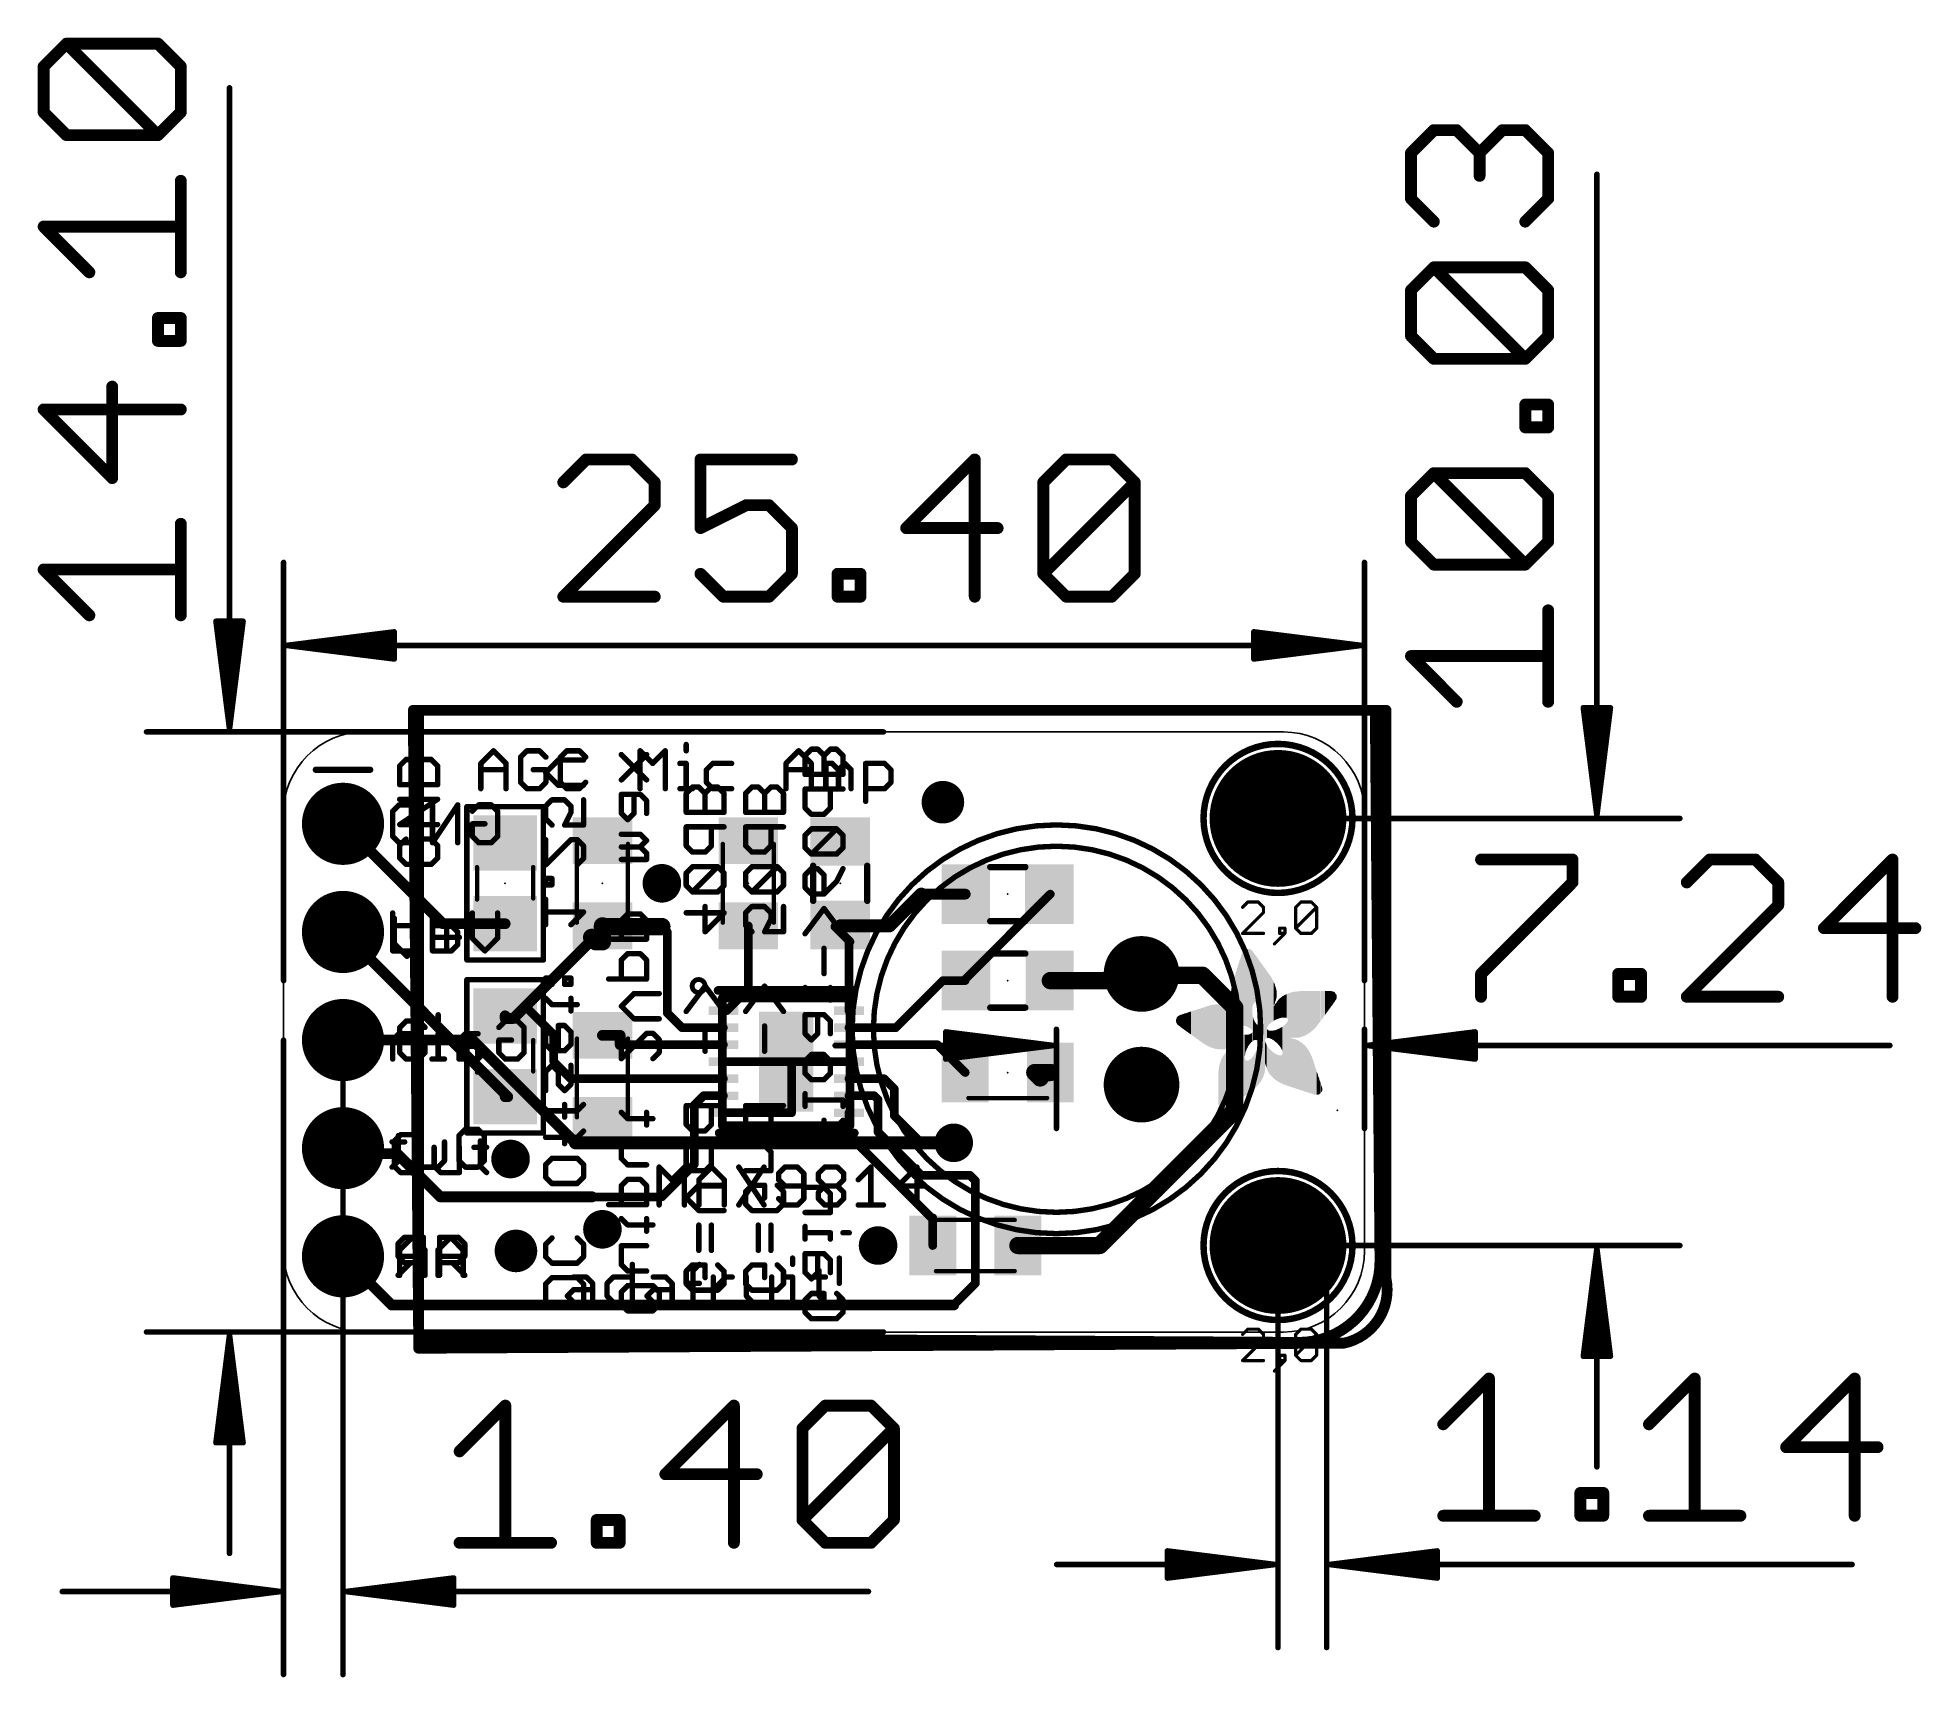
# Model space of a CAD drawing. Extents: x -5.8 to 38.5, y -8.1 to 30.4.
import ezdxf

# ---------------------------------------------------------------- set-up
doc = ezdxf.new("R2010")
doc.units = 0
for name, color, linetype in [('1', 12, 'CONTINUOUS'), ('16', 132, 'CONTINUOUS'), ('17', 110, 'CONTINUOUS'), ('18', 110, 'CONTINUOUS'), ('20', 53, 'CONTINUOUS'), ('21', 40, 'CONTINUOUS'), ('22', 6, 'CONTINUOUS'), ('23', 53, 'CONTINUOUS'), ('24', 53, 'CONTINUOUS'), ('48', 253, 'CONTINUOUS'), ('51', 253, 'CONTINUOUS')]:
    doc.layers.add(name, color=color, linetype=linetype)

# ---------------------------------------------------------------- blocks, each defined once
blk = doc.blocks.new('RECT')
blk.add_solid([(-0.5, -0.5), (0.5, -0.5), (-0.5, 0.5), (0.5, 0.5)])
blk = doc.blocks.new('ROUNDP')
at = {"const_width": 0.5}
blk.add_lwpolyline([(0, -0.25, 1), (0, 0.25, 1), (0, -0.25)], format="xyb", dxfattribs=at)
blk = doc.blocks.new('PIE')
at = {"const_width": 0.5}
blk.add_lwpolyline([(0, -0.25, 1), (0, 0.25, 1), (0, -0.25)], format="xyb", dxfattribs=at)
blk = doc.blocks.new('ROUNDV')
at = {"const_width": 0.5}
blk.add_lwpolyline([(0, -0.25, 1), (0, 0.25, 1), (0, -0.25)], format="xyb", dxfattribs=at)

msp = doc.modelspace()

# ---------------------------------------------------------------- linework, layer by layer
at = {"layer": '1'}
for points, const_width in [([(3.048, 14.605), (3.175, -0.127)], 0.254), ([(25.654, 14.605), (3.048, 14.605)], 0.254), ([(25.7645, 1.678), (25.654, 14.605)], 0.254), ([(1.397, 11.938), (3.744, 9.591)], 0.254), ([(14.24, 9.541), (14.986, 10.287)], 0.3048), ([(14.986, 10.287), (16.018, 10.287)], 0.254), ([(16.018, 8.287), (18.018, 10.287)], 0.2032), ([(7.493, 9.525), (7.493, 9.541)], 0.4064), ([(7.493, 9.166), (7.493, 9.541)], 0.4064), ([(1.397, 9.398), (5.268, 5.527)], 0.254), ([(3.744, 9.591), (5.207, 9.591)], 0.254), ([(5.6845, 7.6505), (7.493, 9.459)], 0.254), ([(7.239, 9.271), (7.344, 9.166)], 0.4064), ([(7.344, 9.166), (7.493, 9.166)], 0.4064), ([(7.493, 9.525), (8.89, 9.525)], 0.4064), ([(7.493, 9.459), (7.493, 9.541)], 0.254), ([(8.89, 9.525), (8.874, 9.541)], 0.2032), ([(8.89, 9.525), (9.017, 9.398)], 0.2032), ([(9.017, 9.398), (9.017, 7.493)], 0.2032), ([(10.922, 8.061), (10.922, 9.541)], 0.2032), ([(12.954, 9.525), (12.97, 9.541)], 0.2032), ([(13.311, 9.168), (12.954, 9.525)], 0.2032), ([(12.97, 9.541), (13.081, 9.541)], 0.2032), ([(13.081, 9.541), (14.24, 9.541)], 0.3048), ([(13.311, 9.168), (13.286, 9.143)], 0.2032), ([(13.286, 9.143), (13.286, 7.55)], 0.2032), ([(18.018, 8.255), (20.004, 8.255)], 0.4064), ([(20.004, 8.255), (20.161, 8.412)], 0.4064), ([(20.191, 8.382), (20.161, 8.412)], 0.4064), ([(21.59, 8.382), (20.191, 8.382)], 0.4064), ([(22.352, 7.62), (21.59, 8.382)], 0.4064), ([(10.922, 8.061), (10.411, 7.55)], 0.2032), ([(14.389, 7.15), (15.494, 8.255)], 0.2032), ([(15.494, 8.255), (16.018, 8.255)], 0.2032), ([(16.018, 8.255), (16.018, 8.287)], 0.2032), ([(5.207, 7.427), (5.207, 7.366)], 0.254), ([(5.4, 7.366), (5.6845, 7.6505)], 0.254), ([(6.35, 6.985), (5.6845, 7.6505)], 0.2032), ([(9.017, 7.493), (9.36, 7.15)], 0.2032), ([(10.411, 7.55), (10.336, 7.55)], 0.2032), ([(22.352, 5.207), (22.352, 7.62)], 0.4064), ([(5.207, 7.366), (5.4, 7.366)], 0.254), ([(6.35, 6.35), (6.35, 6.985)], 0.2032), ([(7.493, 6.969), (7.909, 6.969)], 0.254), ([(7.909, 6.969), (7.909, 6.75)], 0.254), ([(9.36, 7.15), (10.336, 7.15)], 0.2032), ([(13.286, 7.15), (14.389, 7.15)], 0.2032), ([(10.336, 6.75), (7.909, 6.75)], 0.2032), ([(15.364, 6.75), (13.286, 6.75)], 0.2032), ([(15.364, 6.75), (16.018, 6.096)], 0.2032), ([(6.75, 5.95), (6.35, 6.35)], 0.2032), ([(10.336, 6.35), (11.938, 6.35)], 0.2032), ([(11.938, 6.35), (13.286, 6.35)], 0.2032), ([(11.938, 5.15), (11.938, 6.35)], 0.2032), ([(17.653, 6.096), (17.78, 5.969)], 0.4064), ([(18.018, 6.096), (17.653, 6.096)], 0.4064), ([(10.336, 5.95), (6.75, 5.95)], 0.2032), ([(10.336, 5.95), (9.379, 5.95)], 0.2032), ([(14.116, 5.95), (13.286, 5.95)], 0.2032), ([(14.351, 5.715), (14.116, 5.95)], 0.2032), ([(14.351, 5.08), (14.351, 5.715)], 0.2032), ([(5.268, 5.527), (5.207, 5.527)], 0.254), ([(9.868, 5.55), (9.652, 5.334)], 0.2032), ([(9.652, 5.334), (9.652, 3.937)], 0.2032), ([(10.336, 5.55), (9.868, 5.55)], 0.2032), ([(13.286, 5.55), (13.881, 5.55)], 0.2032), ([(13.97, 5.461), (13.881, 5.55)], 0.2032), ([(13.97, 4.699), (13.97, 5.461)], 0.2032), ([(19.177, 2.032), (22.352, 5.207)], 0.4064), ([(10.336, 5.15), (11.938, 5.15)], 0.2032), ([(13.286, 4.621), (13.286, 5.15)], 0.2032), ([(14.986, 4.445), (14.351, 5.08)], 0.2032), ([(1.524, 4.191), (1.397, 4.318)], 0.254), ([(15.24, 2.667), (13.286, 4.621)], 0.2032), ([(14.986, 3.683), (13.97, 4.699)], 0.2032), ([(15.748, 4.445), (14.986, 4.445)], 0.2032), ([(2.667, 4.191), (1.524, 4.191)], 0.254), ([(3.683, 3.175), (2.667, 4.191)], 0.254), ([(8.89, 3.175), (9.652, 3.937)], 0.2032), ([(16.129, 3.683), (14.986, 3.683)], 0.2032), ([(16.256, 3.556), (16.129, 3.683)], 0.2032), ([(16.256, 1.143), (16.256, 3.556)], 0.2032), ([(3.683, 3.175), (7.255, 3.175)], 0.254), ([(7.255, 3.175), (8.89, 3.175)], 0.2032), ([(15.256, 2.683), (15.24, 2.667)], 0.2032), ([(15.256, 2.032), (15.256, 2.683)], 0.2032), ([(17.256, 2.032), (17.526, 2.032)], 0.4064), ([(17.256, 2.032), (19.177, 2.032)], 0.4064), ([(2.54, 0.635), (1.397, 1.778)], 0.254), ([(15.748, 0.635), (16.256, 1.143)], 0.2032), ([(15.748, 0.635), (2.54, 0.635)], 0.254), ([(3.175, -0.127), (23.849, -0.2433)], 0.254)]:
    msp.add_lwpolyline(points, dxfattribs=dict(at, const_width=const_width))
for points, const_width in [([(3.1115, 14.6055, 1), (2.9845, 14.6045)], 0.127), ([(3.048, 14.6685, 1), (3.048, 14.5415)], 0.127), ([(25.7175, 14.6055, 1), (25.5905, 14.6045)], 0.127), ([(25.654, 14.5415, 1), (25.654, 14.6685)], 0.127), ([(1.4419, 11.9829, 1), (1.3521, 11.8931)], 0.127), ([(15.0399, 10.2331, 1), (14.9321, 10.3409)], 0.1524), ([(14.986, 10.3505, 1), (14.986, 10.2235)], 0.127), ([(16.018, 10.2235, 1), (16.018, 10.3505)], 0.127), ([(18.0539, 10.2511, 1), (17.9821, 10.3229)], 0.1016), ([(7.5946, 9.541, 1), (7.3914, 9.541)], 0.2032), ([(7.5946, 9.541, 1), (7.3914, 9.541)], 0.2032), ([(1.4419, 9.4429, 1), (1.3521, 9.3531)], 0.127), ([(3.744, 9.6545, 1), (3.744, 9.5275)], 0.127), ([(3.6991, 9.5461, 1), (3.7889, 9.6359)], 0.127), ([(5.207, 9.5275, 1), (5.207, 9.6545)], 0.127), ([(7.3108, 9.3428, 1), (7.1672, 9.1992)], 0.2032), ([(7.344, 9.2676, 1), (7.344, 9.0644)], 0.2032), ([(7.2722, 9.0942, 1), (7.4158, 9.2378)], 0.2032), ([(7.493, 9.6266, 1), (7.493, 9.4234)], 0.2032), ([(7.3914, 9.525, 1), (7.5946, 9.525)], 0.2032), ([(7.5565, 9.541, 1), (7.4295, 9.541)], 0.127), ([(7.4295, 9.459, 1), (7.5565, 9.459)], 0.127), ([(7.5379, 9.4141, 1), (7.4481, 9.5039)], 0.127), ([(7.493, 9.0644, 1), (7.493, 9.2676)], 0.2032), ([(8.9099, 9.5769, 1), (8.8381, 9.5051)], 0.1016), ([(8.89, 9.4234, 1), (8.89, 9.6266)], 0.2032), ([(8.9259, 9.5609, 1), (8.8541, 9.4891)], 0.1016), ([(8.8541, 9.4891, 1), (8.9259, 9.5609)], 0.1016), ([(9.0678, 9.398, 1), (8.9662, 9.398)], 0.1016), ([(8.9811, 9.3621, 1), (9.0529, 9.4339)], 0.1016), ([(10.9728, 9.541, 1), (10.8712, 9.541)], 0.1016), ([(12.9899, 9.5609, 1), (12.9181, 9.4891)], 0.1016), ([(12.9181, 9.5609, 1), (12.9899, 9.4891)], 0.1016), ([(12.97, 9.5918, 1), (12.97, 9.4902)], 0.1016), ([(13.0059, 9.5051, 1), (12.9341, 9.5769)], 0.1016), ([(13.081, 9.6172, 1), (13.081, 9.4648)], 0.1524), ([(13.081, 9.4902, 1), (13.081, 9.5918)], 0.1016), ([(14.1861, 9.5949, 1), (14.2939, 9.4871)], 0.1524), ([(14.24, 9.4648, 1), (14.24, 9.6172)], 0.1524), ([(7.3914, 9.166, 1), (7.5946, 9.166)], 0.2032), ([(13.3368, 9.143, 1), (13.2352, 9.143)], 0.1016), ([(13.2501, 9.1789, 1), (13.3219, 9.1071)], 0.1016), ([(13.3469, 9.1321, 1), (13.2751, 9.2039)], 0.1016), ([(13.2751, 9.1321, 1), (13.3469, 9.2039)], 0.1016), ([(18.018, 8.3566, 1), (18.018, 8.1534)], 0.2032), ([(19.9322, 8.3268, 1), (20.0758, 8.1832)], 0.2032), ([(20.004, 8.1534, 1), (20.004, 8.3566)], 0.2032), ([(20.2328, 8.4838, 1), (20.0892, 8.3402)], 0.2032), ([(20.2328, 8.3402, 1), (20.0892, 8.4838)], 0.2032), ([(20.191, 8.4836, 1), (20.191, 8.2804)], 0.2032), ([(20.1192, 8.3102, 1), (20.2628, 8.4538)], 0.2032), ([(21.6618, 8.4538, 1), (21.5182, 8.3102)], 0.2032), ([(21.59, 8.2804, 1), (21.59, 8.4836)], 0.2032), ([(10.8712, 8.061, 1), (10.9728, 8.061)], 0.1016), ([(10.9579, 8.0251, 1), (10.8861, 8.0969)], 0.1016), ([(15.494, 8.3058, 1), (15.494, 8.2042)], 0.1016), ([(15.5299, 8.2191, 1), (15.4581, 8.2909)], 0.1016), ([(16.0688, 8.287, 1), (15.9672, 8.287)], 0.1016), ([(15.9821, 8.3229, 1), (16.0539, 8.2511)], 0.1016), ([(15.9672, 8.255, 1), (16.0688, 8.255)], 0.1016), ([(16.018, 8.2042, 1), (16.018, 8.3058)], 0.1016), ([(5.2705, 7.427, 1), (5.1435, 7.427)], 0.127), ([(5.6396, 7.6954, 1), (5.7294, 7.6056)], 0.127), ([(5.7294, 7.6056, 1), (5.6396, 7.6954)], 0.127), ([(5.7204, 7.6864, 1), (5.6486, 7.6146)], 0.1016), ([(9.0529, 7.5289, 1), (8.9811, 7.4571)], 0.1016), ([(8.9662, 7.493, 1), (9.0678, 7.493)], 0.1016), ([(10.336, 7.6008, 1), (10.336, 7.4992)], 0.1016), ([(10.3751, 7.5859, 1), (10.4469, 7.5141)], 0.1016), ([(10.411, 7.4992, 1), (10.411, 7.6008)], 0.1016), ([(13.2352, 7.55, 1), (13.3368, 7.55)], 0.1016), ([(22.4536, 7.62, 1), (22.2504, 7.62)], 0.2032), ([(22.2802, 7.5482, 1), (22.4238, 7.6918)], 0.2032), ([(5.207, 7.4295, 1), (5.207, 7.3025)], 0.127), ([(5.1435, 7.366, 1), (5.2705, 7.366)], 0.127), ([(5.3551, 7.4109, 1), (5.4449, 7.3211)], 0.127), ([(5.4, 7.3025, 1), (5.4, 7.4295)], 0.127), ([(6.4008, 6.985, 1), (6.2992, 6.985)], 0.1016), ([(7.493, 7.0325, 1), (7.493, 6.9055)], 0.127), ([(7.9725, 6.969, 1), (7.8455, 6.969)], 0.127), ([(7.909, 6.9055, 1), (7.909, 7.0325)], 0.127), ([(9.36, 7.2008, 1), (9.36, 7.0992)], 0.1016), ([(9.3241, 7.1141, 1), (9.3959, 7.1859)], 0.1016), ([(10.336, 7.0992, 1), (10.336, 7.2008)], 0.1016), ([(13.286, 7.2008, 1), (13.286, 7.0992)], 0.1016), ([(14.3531, 7.1859, 1), (14.4249, 7.1141)], 0.1016), ([(14.389, 7.0992, 1), (14.389, 7.2008)], 0.1016), ([(6.3141, 6.9491, 1), (6.3859, 7.0209)], 0.1016), ([(7.8455, 6.75, 1), (7.9725, 6.75)], 0.127), ([(7.909, 6.8008, 1), (7.909, 6.6992)], 0.1016), ([(10.336, 6.6992, 1), (10.336, 6.8008)], 0.1016), ([(13.286, 6.8008, 1), (13.286, 6.6992)], 0.1016), ([(15.3999, 6.7859, 1), (15.3281, 6.7141)], 0.1016), ([(15.364, 6.6992, 1), (15.364, 6.8008)], 0.1016), ([(6.3859, 6.3859, 1), (6.3141, 6.3141)], 0.1016), ([(6.2992, 6.35, 1), (6.4008, 6.35)], 0.1016), ([(10.336, 6.4008, 1), (10.336, 6.2992)], 0.1016), ([(11.938, 6.4008, 1), (11.938, 6.2992)], 0.1016), ([(11.9888, 6.35, 1), (11.8872, 6.35)], 0.1016), ([(11.938, 6.2992, 1), (11.938, 6.4008)], 0.1016), ([(13.286, 6.2992, 1), (13.286, 6.4008)], 0.1016), ([(17.653, 6.1976, 1), (17.653, 5.9944)], 0.2032), ([(17.7248, 6.1678, 1), (17.5812, 6.0242)], 0.2032), ([(18.018, 5.9944, 1), (18.018, 6.1976)], 0.2032), ([(6.75, 6.0008, 1), (6.75, 5.8992)], 0.1016), ([(6.7141, 5.9141, 1), (6.7859, 5.9859)], 0.1016), ([(9.379, 6.0008, 1), (9.379, 5.8992)], 0.1016), ([(10.336, 5.8992, 1), (10.336, 6.0008)], 0.1016), ([(10.336, 5.8992, 1), (10.336, 6.0008)], 0.1016), ([(13.286, 6.0008, 1), (13.286, 5.8992)], 0.1016), ([(14.1519, 5.9859, 1), (14.0801, 5.9141)], 0.1016), ([(14.116, 5.8992, 1), (14.116, 6.0008)], 0.1016), ([(14.4018, 5.715, 1), (14.3002, 5.715)], 0.1016), ([(14.3151, 5.6791, 1), (14.3869, 5.7509)], 0.1016), ([(15.9821, 6.0601, 1), (16.0539, 6.1319)], 0.1016), ([(17.7082, 5.8972, 1), (17.8518, 6.0408)], 0.2032), ([(5.207, 5.5905, 1), (5.207, 5.4635)], 0.127), ([(5.2231, 5.4821, 1), (5.3129, 5.5719)], 0.127), ([(5.268, 5.4635, 1), (5.268, 5.5905)], 0.127), ([(9.7028, 5.334, 1), (9.6012, 5.334)], 0.1016), ([(9.6161, 5.3699, 1), (9.6879, 5.2981)], 0.1016), ([(9.868, 5.6008, 1), (9.868, 5.4992)], 0.1016), ([(9.9039, 5.5141, 1), (9.8321, 5.5859)], 0.1016), ([(10.336, 5.4992, 1), (10.336, 5.6008)], 0.1016), ([(13.286, 5.6008, 1), (13.286, 5.4992)], 0.1016), ([(13.9169, 5.5859, 1), (13.8451, 5.5141)], 0.1016), ([(13.881, 5.4992, 1), (13.881, 5.6008)], 0.1016), ([(14.0208, 5.461, 1), (13.9192, 5.461)], 0.1016), ([(13.9341, 5.4251, 1), (14.0059, 5.4969)], 0.1016), ([(22.4238, 5.1352, 1), (22.2802, 5.2788)], 0.2032), ([(10.336, 5.2008, 1), (10.336, 5.0992)], 0.1016), ([(11.8872, 5.15, 1), (11.9888, 5.15)], 0.1016), ([(11.938, 5.0992, 1), (11.938, 5.2008)], 0.1016), ([(13.3368, 5.15, 1), (13.2352, 5.15)], 0.1016), ([(14.3869, 5.1159, 1), (14.3151, 5.0441)], 0.1016), ([(14.3002, 5.08, 1), (14.4018, 5.08)], 0.1016), ([(22.2504, 5.207, 1), (22.4536, 5.207)], 0.2032), ([(1.4419, 4.3629, 1), (1.3521, 4.2731)], 0.127), ([(13.3219, 4.6569, 1), (13.2501, 4.5851)], 0.1016), ([(13.2352, 4.621, 1), (13.3368, 4.621)], 0.1016), ([(14.0059, 4.7349, 1), (13.9341, 4.6631)], 0.1016), ([(13.9192, 4.699, 1), (14.0208, 4.699)], 0.1016), ([(14.986, 4.4958, 1), (14.986, 4.3942)], 0.1016), ([(14.9501, 4.4091, 1), (15.0219, 4.4809)], 0.1016), ([(15.748, 4.3942, 1), (15.748, 4.4958)], 0.1016), ([(1.524, 4.2545, 1), (1.524, 4.1275)], 0.127), ([(1.4791, 4.1461, 1), (1.5689, 4.2359)], 0.127), ([(2.7119, 4.2359, 1), (2.6221, 4.1461)], 0.127), ([(2.667, 4.1275, 1), (2.667, 4.2545)], 0.127), ([(9.6012, 3.937, 1), (9.7028, 3.937)], 0.1016), ([(9.6879, 3.9011, 1), (9.6161, 3.9729)], 0.1016), ([(14.986, 3.7338, 1), (14.986, 3.6322)], 0.1016), ([(14.9501, 3.6471, 1), (15.0219, 3.7189)], 0.1016), ([(16.1649, 3.7189, 1), (16.0931, 3.6471)], 0.1016), ([(16.129, 3.6322, 1), (16.129, 3.7338)], 0.1016), ([(16.3068, 3.556, 1), (16.2052, 3.556)], 0.1016), ([(16.2201, 3.5201, 1), (16.2919, 3.5919)], 0.1016), ([(3.683, 3.2385, 1), (3.683, 3.1115)], 0.127), ([(3.6381, 3.1301, 1), (3.7279, 3.2199)], 0.127), ([(7.255, 3.2258, 1), (7.255, 3.1242)], 0.1016), ([(7.255, 3.1115, 1), (7.255, 3.2385)], 0.127), ([(8.8541, 3.2109, 1), (8.9259, 3.1391)], 0.1016), ([(8.89, 3.1242, 1), (8.89, 3.2258)], 0.1016), ([(15.2041, 2.7029, 1), (15.2759, 2.6311)], 0.1016), ([(15.2041, 2.6311, 1), (15.2759, 2.7029)], 0.1016), ([(15.3068, 2.683, 1), (15.2052, 2.683)], 0.1016), ([(15.2919, 2.6471, 1), (15.2201, 2.7189)], 0.1016), ([(17.256, 2.1336, 1), (17.256, 1.9304)], 0.2032), ([(17.256, 2.1336, 1), (17.256, 1.9304)], 0.2032), ([(17.526, 1.9304, 1), (17.526, 2.1336)], 0.2032), ([(19.177, 1.9304, 1), (19.177, 2.1336)], 0.2032), ([(1.4419, 1.8229, 1), (1.3521, 1.7331)], 0.127), ([(15.2052, 2.032, 1), (15.3068, 2.032)], 0.1016), ([(19.1052, 2.1038, 1), (19.2488, 1.9602)], 0.2032), ([(23.849, -0.2433, 0.4183), (25.7645, 1.678)], 0.254), ([(25.828, 1.6785, 1), (25.701, 1.6774)], 0.127), ([(25.701, 1.6774, 1), (25.828, 1.6785)], 0.127), ([(16.2052, 1.143, 1), (16.3068, 1.143)], 0.1016), ([(16.2919, 1.1071, 1), (16.2201, 1.1789)], 0.1016), ([(2.54, 0.6985, 1), (2.54, 0.5715)], 0.127), ([(2.4951, 0.5901, 1), (2.5849, 0.6799)], 0.127), ([(15.7121, 0.6709, 1), (15.7839, 0.5991)], 0.1016), ([(15.748, 0.5715, 1), (15.748, 0.6985)], 0.127), ([(3.1754, -0.0635, 1), (3.1746, -0.1905)], 0.127), ([(3.1115, -0.1275, 1), (3.2385, -0.1265)], 0.127), ([(23.8493, -0.1798, 1), (23.8486, -0.3068)], 0.127), ([(23.8486, -0.3068, 1), (23.8493, -0.1798)], 0.127)]:
    msp.add_lwpolyline(points, format="xyb", dxfattribs=dict(at, const_width=const_width))
at = {"layer": '16'}
for points, const_width in [([(3.175, 14.605), (3.175, -0.381)], 0.254), ([(25.908, 14.605), (3.175, 14.605)], 0.254), ([(25.908, 1.2461), (25.908, 14.605)], 0.254), ([(4.445, 6.858), (1.397, 6.858)], 0.254), ([(6.858, 4.445), (4.445, 6.858)], 0.254), ([(6.858, 4.445), (15.748, 4.445)], 0.3048), ([(3.175, -0.381), (24.9159, -0.2618)], 0.254)]:
    msp.add_lwpolyline(points, dxfattribs=dict(at, const_width=const_width))
for points, const_width in [([(3.2385, 14.605, 1), (3.1115, 14.605)], 0.127), ([(3.175, 14.6685, 1), (3.175, 14.5415)], 0.127), ([(25.9715, 14.605, 1), (25.8445, 14.605)], 0.127), ([(25.908, 14.5415, 1), (25.908, 14.6685)], 0.127), ([(1.397, 6.9215, 1), (1.397, 6.7945)], 0.127), ([(4.4899, 6.9029, 1), (4.4001, 6.8131)], 0.127), ([(4.445, 6.7945, 1), (4.445, 6.9215)], 0.127), ([(6.858, 4.5212, 1), (6.858, 4.3688)], 0.1524), ([(6.8131, 4.4001, 1), (6.9029, 4.4899)], 0.127), ([(15.748, 4.3688, 1), (15.748, 4.5212)], 0.1524), ([(24.9159, -0.2618, 0.4119), (25.908, 1.2461)], 0.254), ([(25.9702, 1.2587, 1), (25.8458, 1.2335)], 0.127), ([(25.8445, 1.2461, 1), (25.9715, 1.2461)], 0.127), ([(3.1747, -0.3175, 1), (3.1753, -0.4445)], 0.127), ([(3.1115, -0.381, 1), (3.2385, -0.381)], 0.127), ([(24.9028, -0.1997, 1), (24.929, -0.3239)], 0.127), ([(24.9162, -0.3253, 1), (24.9156, -0.1983)], 0.127)]:
    msp.add_lwpolyline(points, format="xyb", dxfattribs=dict(at, const_width=const_width))
at = {"layer": '20'}
for p, q in [((23.495, 14.097), (1.905, 14.097)), ((0, 12.192), (0, 1.905)), ((25.4, 1.905), (25.4, 12.192)), ((1.905, 0), (23.495, 0))]:
    msp.add_line(p, q, dxfattribs=at)
for centre, start, end in [((1.905, 12.192), 90, 180), ((23.495, 12.192), 0, 90), ((1.905, 1.905), 180, 270), ((23.495, 1.905), 270, 0)]:
    msp.add_arc(centre, 1.905, start, end, dxfattribs=at)
at = {"layer": '21'}
for points, const_width in [([(9.4614, 13.8016), (9.4614, 13.6533)], 0.127), ([(2.878, 13.4497), (2.7297, 13.3014)], 0.127), ([(2.7297, 13.3014), (2.7297, 12.8565)], 0.127), ([(3.4712, 13.4497), (2.878, 13.4497)], 0.127), ([(3.6195, 13.3014), (3.4712, 13.4497)], 0.127), ([(3.6195, 12.8565), (3.6195, 13.3014)], 0.127), ([(4.6355, 13.3567), (4.9321, 13.6533)], 0.127), ([(4.6355, 12.7635), (4.6355, 13.3567)], 0.127), ([(4.9321, 13.6533), (5.2287, 13.3567)], 0.127), ([(5.2287, 13.3567), (5.2287, 12.7635)], 0.127), ([(5.7193, 13.6533), (5.571, 13.505)], 0.127), ([(5.571, 13.505), (5.571, 12.9118)], 0.127), ([(6.0159, 13.6533), (5.7193, 13.6533)], 0.127), ([(6.1642, 13.505), (6.0159, 13.6533)], 0.127), ([(6.6548, 13.6533), (6.5065, 13.505)], 0.127), ([(6.5065, 13.505), (6.5065, 12.9118)], 0.127), ([(6.9514, 13.6533), (6.6548, 13.6533)], 0.127), ([(7.0997, 13.505), (6.9514, 13.6533)], 0.127), ([(8.3776, 12.7635), (8.3776, 13.6533)], 0.127), ([(8.3776, 13.6533), (8.6742, 13.3567)], 0.127), ([(8.6742, 13.3567), (8.9707, 13.6533)], 0.127), ([(8.9707, 13.6533), (8.9707, 12.7635)], 0.127), ([(9.3131, 13.3567), (9.4614, 13.3567)], 0.127), ([(9.4614, 13.3567), (9.4614, 12.7635)], 0.127), ([(10.0851, 13.3567), (9.9368, 13.2084)], 0.127), ([(10.5299, 13.3567), (10.0851, 13.3567)], 0.127), ([(11.8078, 13.3567), (12.1044, 13.6533)], 0.127), ([(11.8078, 12.7635), (11.8078, 13.3567)], 0.127), ([(12.1044, 13.6533), (12.401, 13.3567)], 0.127), ([(12.401, 13.3567), (12.401, 12.7635)], 0.127), ([(12.7433, 12.7635), (12.7433, 13.3567)], 0.127), ([(12.7433, 13.3567), (12.8916, 13.3567)], 0.127), ([(12.8916, 13.3567), (13.0399, 13.2084)], 0.127), ([(13.0399, 13.2084), (13.1882, 13.3567)], 0.127), ([(13.1882, 13.3567), (13.3365, 13.2084)], 0.127), ([(13.6788, 12.4669), (13.6788, 13.3567)], 0.127), ([(13.6788, 13.3567), (14.1237, 13.3567)], 0.127), ([(14.1237, 13.3567), (14.272, 13.2084)], 0.127), ([(2.7297, 12.8565), (3.6195, 12.8565)], 0.127), ([(4.6355, 13.2084), (5.2287, 13.2084)], 0.127), ([(5.571, 12.9118), (5.7193, 12.7635)], 0.127), ([(6.1642, 13.2084), (5.8676, 13.2084)], 0.127), ([(6.0159, 12.7635), (6.1642, 12.9118)], 0.127), ([(6.1642, 12.9118), (6.1642, 13.2084)], 0.127), ([(6.5065, 12.9118), (6.6548, 12.7635)], 0.127), ([(6.9514, 12.7635), (7.0997, 12.9118)], 0.127), ([(9.9368, 13.2084), (9.9368, 12.9118)], 0.127), ([(9.9368, 12.9118), (10.0851, 12.7635)], 0.127), ([(11.8078, 13.2084), (12.401, 13.2084)], 0.127), ([(13.0399, 13.2084), (13.0399, 12.7635)], 0.127), ([(13.3365, 13.2084), (13.3365, 12.7635)], 0.127), ([(14.272, 12.9118), (14.1237, 12.7635)], 0.127), ([(14.272, 13.2084), (14.272, 12.9118)], 0.127), ([(2.7297, 11.921), (3.6195, 12.5142)], 0.127), ([(3.6195, 12.5142), (2.7297, 12.5142)], 0.127), ([(4.307, 12.341), (6.107, 12.341)], 0.127), ([(4.307, 8.741), (4.307, 12.341)], 0.127), ([(5.7193, 12.7635), (6.0159, 12.7635)], 0.127), ([(6.107, 12.341), (6.107, 8.741)], 0.127), ([(6.6548, 12.7635), (6.9514, 12.7635)], 0.127), ([(9.3131, 12.7635), (9.6097, 12.7635)], 0.127), ([(10.0851, 12.7635), (10.5299, 12.7635)], 0.127), ([(14.1237, 12.7635), (13.6788, 12.7635)], 0.127), ([(3.6195, 11.921), (2.7297, 11.921)], 0.127), ([(2.878, 11.5787), (2.7297, 11.4304)], 0.127), ([(3.4712, 11.5787), (3.1746, 11.5787)], 0.127), ([(3.1746, 11.5787), (3.1746, 11.2821)], 0.127), ([(3.6195, 11.4304), (3.4712, 11.5787)], 0.127), ([(2.7297, 11.4304), (2.7297, 11.1338)], 0.127), ([(2.7297, 11.1338), (2.878, 10.9855)], 0.127), ([(3.4712, 10.9855), (3.6195, 11.1338)], 0.127), ([(3.6195, 11.1338), (3.6195, 11.4304)], 0.127), ([(2.878, 10.9855), (3.4712, 10.9855)], 0.127), ([(2.6035, 9.7163), (2.6035, 9.1231)], 0.127), ([(3.1967, 9.1231), (3.1967, 9.7163)], 0.127), ([(3.539, 9.2714), (4.1322, 9.2714)], 0.127), ([(3.8356, 9.568), (3.8356, 8.9748)], 0.127), ([(2.6035, 9.1231), (2.9001, 8.8265)], 0.127), ([(2.9001, 8.8265), (3.1967, 9.1231)], 0.127), ([(6.107, 8.741), (4.307, 8.741)], 0.127), ([(4.307, 8.277), (6.107, 8.277)], 0.127), ([(4.307, 4.677), (4.307, 8.277)], 0.127), ([(6.107, 8.277), (6.107, 4.677)], 0.127), ([(10.211, 8.025), (13.411, 8.025)], 0.2032), ([(2.8788, 7.3033), (2.7305, 7.155)], 0.127), ([(2.7305, 7.155), (2.7305, 6.5618)], 0.127), ([(3.1754, 7.3033), (2.8788, 7.3033)], 0.127), ([(3.3237, 7.155), (3.1754, 7.3033)], 0.127), ([(3.3237, 6.8584), (3.0271, 6.8584)], 0.127), ([(3.3237, 6.5618), (3.3237, 6.8584)], 0.127), ([(2.7305, 6.5618), (2.8788, 6.4135)], 0.127), ([(2.8788, 6.4135), (3.1754, 6.4135)], 0.127), ([(3.1754, 6.4135), (3.3237, 6.5618)], 0.127), ([(2.7518, 4.6363), (2.6035, 4.488)], 0.127), ([(2.6035, 4.488), (2.6035, 3.8948)], 0.127), ([(3.0484, 4.6363), (2.7518, 4.6363)], 0.127), ([(3.1967, 4.488), (3.0484, 4.6363)], 0.127), ([(3.1967, 3.8948), (3.1967, 4.488)], 0.127), ([(6.107, 4.677), (4.307, 4.677)], 0.127), ([(4.6228, 4.488), (4.6228, 3.8948)], 0.127), ([(10.236, 4.675), (13.411, 4.675)], 0.2032), ([(3.539, 4.3397), (3.539, 3.8948)], 0.127), ([(4.1322, 3.7465), (4.1322, 4.3397)], 0.127), ([(4.4745, 4.3397), (4.7711, 4.3397)], 0.127), ([(2.6035, 3.8948), (2.7518, 3.7465)], 0.127), ([(2.7518, 3.7465), (3.0484, 3.7465)], 0.127), ([(3.0484, 3.7465), (3.1967, 3.8948)], 0.127), ([(3.539, 3.8948), (3.6873, 3.7465)], 0.127), ([(3.6873, 3.7465), (4.1322, 3.7465)], 0.127), ([(4.6228, 3.8948), (4.7711, 3.7465)], 0.127), ([(8.8265, 2.9845), (8.8265, 3.8743)], 0.127), ([(8.8265, 3.8743), (9.1231, 3.5777)], 0.127), ([(9.1231, 3.5777), (9.4197, 3.8743)], 0.127), ([(9.4197, 3.8743), (9.4197, 2.9845)], 0.127), ([(9.762, 3.5777), (10.0586, 3.8743)], 0.127), ([(9.762, 2.9845), (9.762, 3.5777)], 0.127), ([(10.0586, 3.8743), (10.3552, 3.5777)], 0.127), ([(10.3552, 3.5777), (10.3552, 2.9845)], 0.127), ([(10.6975, 3.8743), (11.2907, 2.9845)], 0.127), ([(11.2907, 3.8743), (10.6975, 2.9845)], 0.127), ([(11.7813, 3.8743), (11.6331, 3.726)], 0.127), ([(11.6331, 3.726), (11.6331, 3.5777)], 0.127), ([(11.6331, 3.5777), (11.7813, 3.4294)], 0.127), ([(12.0779, 3.8743), (11.7813, 3.8743)], 0.127), ([(12.2262, 3.726), (12.0779, 3.8743)], 0.127), ([(12.2262, 3.1328), (12.2262, 3.726)], 0.127), ([(12.5686, 3.726), (12.7169, 3.8743)], 0.127), ([(12.5686, 3.5777), (12.5686, 3.726)], 0.127), ([(12.7169, 3.4294), (12.5686, 3.5777)], 0.127), ([(12.7169, 3.8743), (13.0135, 3.8743)], 0.127), ([(13.0135, 3.8743), (13.1617, 3.726)], 0.127), ([(13.1617, 3.5777), (13.0135, 3.4294)], 0.127), ([(13.1617, 3.726), (13.1617, 3.5777)], 0.127), ([(13.5041, 3.5777), (13.8007, 3.8743)], 0.127), ([(13.8007, 3.8743), (13.8007, 2.9845)], 0.127), ([(14.8845, 3.8743), (14.4396, 3.4294)], 0.127), ([(14.8845, 2.9845), (14.8845, 3.8743)], 0.127), ([(9.762, 3.4294), (10.3552, 3.4294)], 0.127), ([(11.6331, 3.1328), (11.7813, 2.9845)], 0.127), ([(11.7813, 3.4294), (12.2262, 3.4294)], 0.127), ([(12.0779, 2.9845), (12.2262, 3.1328)], 0.127), ([(12.5686, 3.2811), (12.7169, 3.4294)], 0.127), ([(12.5686, 3.1328), (12.5686, 3.2811)], 0.127), ([(12.7169, 2.9845), (12.5686, 3.1328)], 0.127), ([(12.7169, 3.4294), (13.0135, 3.4294)], 0.127), ([(13.0135, 3.4294), (13.1617, 3.2811)], 0.127), ([(13.1617, 3.1328), (13.0135, 2.9845)], 0.127), ([(13.1617, 3.2811), (13.1617, 3.1328)], 0.127), ([(14.4396, 3.4294), (15.0328, 3.4294)], 0.127), ([(11.7813, 2.9845), (12.0779, 2.9845)], 0.127), ([(13.0135, 2.9845), (12.7169, 2.9845)], 0.127), ([(13.5041, 2.9845), (14.0973, 2.9845)], 0.127), ([(2.7305, 1.9267), (3.0271, 2.2233)], 0.127), ([(3.0271, 2.2233), (3.3237, 1.9267)], 0.127), ([(3.666, 1.3335), (3.666, 2.2233)], 0.127), ([(3.666, 2.2233), (4.1109, 2.2233)], 0.127), ([(4.1109, 2.2233), (4.2592, 2.075)], 0.127), ([(2.7305, 1.3335), (2.7305, 1.9267)], 0.127), ([(2.7305, 1.7784), (3.3237, 1.7784)], 0.127), ([(3.3237, 1.9267), (3.3237, 1.3335)], 0.127), ([(4.2592, 1.7784), (4.1109, 1.6301)], 0.127), ([(4.2592, 2.075), (4.2592, 1.7784)], 0.127), ([(11.9611, 1.7366), (11.9611, 1.5883)], 0.127), ([(13.0602, 1.7366), (13.0602, 1.1434)], 0.127), ([(4.1109, 1.6301), (3.666, 1.6301)], 0.127), ([(3.9626, 1.6301), (4.2592, 1.3335)], 0.127), ([(6.8158, 1.2917), (7.1124, 1.2917)], 0.127), ([(7.1124, 1.2917), (7.2607, 1.1434)], 0.127), ([(7.603, 1.1434), (7.7513, 1.2917)], 0.127), ([(7.7513, 1.2917), (8.1962, 1.2917)], 0.127), ([(8.1962, 1.5883), (8.1962, 0.6985)], 0.127), ([(8.6868, 1.2917), (8.9834, 1.2917)], 0.127), ([(8.9834, 1.2917), (9.1317, 1.1434)], 0.127), ([(9.6223, 1.44), (9.7706, 1.5883)], 0.127), ([(9.6223, 0.6985), (9.6223, 1.44)], 0.127), ([(10.0977, 0.6985), (10.0977, 1.2917)], 0.127), ([(10.0977, 0.9951), (10.3943, 1.2917)], 0.127), ([(10.3943, 1.2917), (10.5426, 1.2917)], 0.127), ([(10.8773, 1.2917), (10.8773, 0.8468)], 0.127), ([(11.4705, 0.6985), (11.4705, 1.2917)], 0.127), ([(11.8129, 1.2917), (11.9611, 1.2917)], 0.127), ([(11.9611, 1.2917), (11.9611, 0.6985)], 0.127), ([(12.4365, 1.2917), (12.7331, 1.2917)], 0.127), ([(12.5848, 1.44), (12.5848, 0.8468)], 0.127), ([(6.6675, 0.8468), (6.8158, 0.9951)], 0.127), ([(6.8158, 0.6985), (6.6675, 0.8468)], 0.127), ([(6.8158, 0.9951), (7.2607, 0.9951)], 0.127), ([(7.2607, 1.1434), (7.2607, 0.6985)], 0.127), ([(7.603, 0.8468), (7.603, 1.1434)], 0.127), ([(7.7513, 0.6985), (7.603, 0.8468)], 0.127), ([(8.5385, 0.8468), (8.6868, 0.9951)], 0.127), ([(8.6868, 0.6985), (8.5385, 0.8468)], 0.127), ([(8.6868, 0.9951), (9.1317, 0.9951)], 0.127), ([(9.1317, 1.1434), (9.1317, 0.6985)], 0.127), ([(9.4741, 1.1434), (9.7706, 1.1434)], 0.127), ([(10.8773, 0.8468), (11.0256, 0.6985)], 0.127), ([(12.5848, 0.8468), (12.7331, 0.6985)], 0.127), ([(13.0602, 0.8468), (13.0602, 0.6985)], 0.127), ([(7.2607, 0.6985), (6.8158, 0.6985)], 0.127), ([(8.1962, 0.6985), (7.7513, 0.6985)], 0.127), ([(9.1317, 0.6985), (8.6868, 0.6985)], 0.127), ([(11.0256, 0.6985), (11.4705, 0.6985)], 0.127), ([(11.8129, 0.6985), (12.1094, 0.6985)], 0.127)]:
    msp.add_lwpolyline(points, dxfattribs=dict(at, const_width=const_width))
for points, const_width in [([(9.4931, 13.8016, 1), (9.4296, 13.8016)], 0.0635), ([(23.368, 10.315, 1), (23.368, 13.815, 1), (23.368, 10.315)], 0.1524), ([(2.7615, 13.3014, 1), (2.698, 13.3014)], 0.0635), ([(2.7073, 13.3239, 1), (2.7522, 13.279)], 0.0635), ([(2.878, 13.4815, 1), (2.878, 13.418)], 0.0635), ([(2.9005, 13.4273, 1), (2.8556, 13.4722)], 0.0635), ([(3.4937, 13.4722, 1), (3.4488, 13.4273)], 0.0635), ([(3.4712, 13.418, 1), (3.4712, 13.4815)], 0.0635), ([(3.6513, 13.3014, 1), (3.5878, 13.3014)], 0.0635), ([(3.597, 13.279, 1), (3.642, 13.3239)], 0.0635), ([(4.6673, 13.3567, 1), (4.6038, 13.3567)], 0.0635), ([(4.613, 13.3791, 1), (4.658, 13.3342)], 0.0635), ([(4.9545, 13.6757, 1), (4.9096, 13.6308)], 0.0635), ([(4.9545, 13.6308, 1), (4.9096, 13.6757)], 0.0635), ([(5.2604, 13.3567, 1), (5.1969, 13.3567)], 0.0635), ([(5.2062, 13.3342, 1), (5.2511, 13.3791)], 0.0635), ([(5.6028, 13.505, 1), (5.5393, 13.505)], 0.0635), ([(5.5486, 13.5274, 1), (5.5935, 13.4825)], 0.0635), ([(5.7193, 13.685, 1), (5.7193, 13.6215)], 0.0635), ([(5.7418, 13.6308, 1), (5.6969, 13.6757)], 0.0635), ([(6.0383, 13.6757, 1), (5.9934, 13.6308)], 0.0635), ([(6.0159, 13.6215, 1), (6.0159, 13.685)], 0.0635), ([(6.1417, 13.4825, 1), (6.1866, 13.5274)], 0.0635), ([(6.5383, 13.505, 1), (6.4748, 13.505)], 0.0635), ([(6.4841, 13.5274, 1), (6.529, 13.4825)], 0.0635), ([(6.6548, 13.685, 1), (6.6548, 13.6215)], 0.0635), ([(6.6773, 13.6308, 1), (6.6324, 13.6757)], 0.0635), ([(6.9739, 13.6757, 1), (6.929, 13.6308)], 0.0635), ([(6.9514, 13.6215, 1), (6.9514, 13.685)], 0.0635), ([(7.0773, 13.4825, 1), (7.1222, 13.5274)], 0.0635), ([(8.4093, 13.6533, 1), (8.3458, 13.6533)], 0.0635), ([(8.4, 13.6757, 1), (8.3551, 13.6308)], 0.0635), ([(8.6517, 13.3791, 1), (8.6966, 13.3342)], 0.0635), ([(8.6517, 13.3342, 1), (8.6966, 13.3791)], 0.0635), ([(9.0025, 13.6533, 1), (8.939, 13.6533)], 0.0635), ([(8.9932, 13.6308, 1), (8.9483, 13.6757)], 0.0635), ([(9.3131, 13.3884, 1), (9.3131, 13.3249)], 0.0635), ([(9.4296, 13.6533, 1), (9.4931, 13.6533)], 0.0635), ([(9.4931, 13.3567, 1), (9.4296, 13.3567)], 0.0635), ([(9.4614, 13.3249, 1), (9.4614, 13.3884)], 0.0635), ([(10.0851, 13.3884, 1), (10.0851, 13.3249)], 0.0635), ([(10.1075, 13.3342, 1), (10.0626, 13.3791)], 0.0635), ([(10.5299, 13.3249, 1), (10.5299, 13.3884)], 0.0635), ([(11.8396, 13.3567, 1), (11.7761, 13.3567)], 0.0635), ([(11.7854, 13.3791, 1), (11.8303, 13.3342)], 0.0635), ([(12.1268, 13.6757, 1), (12.0819, 13.6308)], 0.0635), ([(12.1268, 13.6308, 1), (12.0819, 13.6757)], 0.0635), ([(12.4327, 13.3567, 1), (12.3692, 13.3567)], 0.0635), ([(12.3785, 13.3342, 1), (12.4234, 13.3791)], 0.0635), ([(12.7433, 13.3884, 1), (12.7433, 13.3249)], 0.0635), ([(12.7751, 13.3567, 1), (12.7116, 13.3567)], 0.0635), ([(12.9141, 13.3791, 1), (12.8692, 13.3342)], 0.0635), ([(12.8916, 13.3249, 1), (12.8916, 13.3884)], 0.0635), ([(13.2107, 13.3791, 1), (13.1658, 13.3342)], 0.0635), ([(13.2107, 13.3342, 1), (13.1658, 13.3791)], 0.0635), ([(13.6788, 13.3884, 1), (13.6788, 13.3249)], 0.0635), ([(13.7106, 13.3567, 1), (13.6471, 13.3567)], 0.0635), ([(14.1462, 13.3791, 1), (14.1013, 13.3342)], 0.0635), ([(14.1237, 13.3249, 1), (14.1237, 13.3884)], 0.0635), ([(2.7297, 12.8883, 1), (2.7297, 12.8248)], 0.0635), ([(2.698, 12.8565, 1), (2.7615, 12.8565)], 0.0635), ([(3.5878, 12.8565, 1), (3.6513, 12.8565)], 0.0635), ([(3.6195, 12.8248, 1), (3.6195, 12.8883)], 0.0635), ([(4.6355, 13.2401, 1), (4.6355, 13.1766)], 0.0635), ([(5.2287, 13.1766, 1), (5.2287, 13.2401)], 0.0635), ([(5.5393, 12.9118, 1), (5.6028, 12.9118)], 0.0635), ([(5.5935, 12.9342, 1), (5.5486, 12.8893)], 0.0635), ([(5.8676, 13.2401, 1), (5.8676, 13.1766)], 0.0635), ([(6.1959, 13.2084, 1), (6.1324, 13.2084)], 0.0635), ([(6.1324, 12.9118, 1), (6.1959, 12.9118)], 0.0635), ([(6.1866, 12.8893, 1), (6.1417, 12.9342)], 0.0635), ([(6.1642, 13.1766, 1), (6.1642, 13.2401)], 0.0635), ([(6.529, 12.9342, 1), (6.4841, 12.8893)], 0.0635), ([(6.4748, 12.9118, 1), (6.5383, 12.9118)], 0.0635), ([(7.1222, 12.8893, 1), (7.0773, 12.9342)], 0.0635), ([(9.9685, 13.2084, 1), (9.905, 13.2084)], 0.0635), ([(9.905, 12.9118, 1), (9.9685, 12.9118)], 0.0635), ([(9.9143, 13.2308, 1), (9.9592, 13.1859)], 0.0635), ([(9.9592, 12.9342, 1), (9.9143, 12.8893)], 0.0635), ([(11.8078, 13.2401, 1), (11.8078, 13.1766)], 0.0635), ([(12.401, 13.1766, 1), (12.401, 13.2401)], 0.0635), ([(13.0717, 13.2084, 1), (13.0082, 13.2084)], 0.0635), ([(13.0175, 13.2308, 1), (13.0624, 13.1859)], 0.0635), ([(13.0175, 13.1859, 1), (13.0624, 13.2308)], 0.0635), ([(13.3683, 13.2084, 1), (13.3048, 13.2084)], 0.0635), ([(13.314, 13.1859, 1), (13.359, 13.2308)], 0.0635), ([(14.3038, 13.2084, 1), (14.2403, 13.2084)], 0.0635), ([(14.2403, 12.9118, 1), (14.3038, 12.9118)], 0.0635), ([(14.2496, 13.1859, 1), (14.2945, 13.2308)], 0.0635), ([(14.2945, 12.8893, 1), (14.2496, 12.9342)], 0.0635), ([(2.7297, 12.5459, 1), (2.7297, 12.4824)], 0.0635), ([(3.6371, 12.4878, 1), (3.6019, 12.5406)], 0.0635), ([(3.6195, 12.4824, 1), (3.6195, 12.5459)], 0.0635), ([(4.307, 12.3728, 1), (4.307, 12.3093)], 0.0635), ([(4.3388, 12.341, 1), (4.2753, 12.341)], 0.0635), ([(4.6038, 12.7635, 1), (4.6673, 12.7635)], 0.0635), ([(5.1969, 12.7635, 1), (5.2604, 12.7635)], 0.0635), ([(5.7193, 12.7953, 1), (5.7193, 12.7317)], 0.0635), ([(5.6969, 12.741, 1), (5.7418, 12.786)], 0.0635), ([(5.9934, 12.786, 1), (6.0383, 12.741)], 0.0635), ([(6.0159, 12.7317, 1), (6.0159, 12.7953)], 0.0635), ([(6.1387, 12.341, 1), (6.0753, 12.341)], 0.0635), ([(6.107, 12.3093, 1), (6.107, 12.3728)], 0.0635), ([(6.6548, 12.7953, 1), (6.6548, 12.7317)], 0.0635), ([(6.6324, 12.741, 1), (6.6773, 12.786)], 0.0635), ([(6.929, 12.786, 1), (6.9739, 12.741)], 0.0635), ([(6.9514, 12.7317, 1), (6.9514, 12.7953)], 0.0635), ([(8.3458, 12.7635, 1), (8.4093, 12.7635)], 0.0635), ([(8.939, 12.7635, 1), (9.0025, 12.7635)], 0.0635), ([(9.3131, 12.7953, 1), (9.3131, 12.7317)], 0.0635), ([(9.4296, 12.7635, 1), (9.4931, 12.7635)], 0.0635), ([(9.6097, 12.7317, 1), (9.6097, 12.7953)], 0.0635), ([(10.0851, 12.7953, 1), (10.0851, 12.7317)], 0.0635), ([(10.0626, 12.741, 1), (10.1075, 12.786)], 0.0635), ([(10.5299, 12.7317, 1), (10.5299, 12.7953)], 0.0635), ([(11.7761, 12.7635, 1), (11.8396, 12.7635)], 0.0635), ([(12.3692, 12.7635, 1), (12.4327, 12.7635)], 0.0635), ([(12.7116, 12.7635, 1), (12.7751, 12.7635)], 0.0635), ([(13.0082, 12.7635, 1), (13.0717, 12.7635)], 0.0635), ([(13.3048, 12.7635, 1), (13.3683, 12.7635)], 0.0635), ([(13.6788, 12.7953, 1), (13.6788, 12.7317)], 0.0635), ([(13.6471, 12.4669, 1), (13.7106, 12.4669)], 0.0635), ([(14.1013, 12.786, 1), (14.1462, 12.741)], 0.0635), ([(14.1237, 12.7317, 1), (14.1237, 12.7953)], 0.0635), ([(2.7297, 11.9528, 1), (2.7297, 11.8893)], 0.0635), ([(2.7121, 11.9474, 1), (2.7474, 11.8946)], 0.0635), ([(3.6195, 11.8893, 1), (3.6195, 11.9528)], 0.0635), ([(2.9005, 11.5562, 1), (2.8556, 11.6011)], 0.0635), ([(3.2064, 11.5787, 1), (3.1429, 11.5787)], 0.0635), ([(3.1746, 11.6104, 1), (3.1746, 11.5469)], 0.0635), ([(3.4937, 11.6011, 1), (3.4488, 11.5562)], 0.0635), ([(3.4712, 11.5469, 1), (3.4712, 11.6104)], 0.0635), ([(2.7615, 11.4304, 1), (2.698, 11.4304)], 0.0635), ([(2.7073, 11.4528, 1), (2.7522, 11.4079)], 0.0635), ([(2.7522, 11.1562, 1), (2.7073, 11.1113)], 0.0635), ([(2.698, 11.1338, 1), (2.7615, 11.1338)], 0.0635), ([(3.1429, 11.2821, 1), (3.2064, 11.2821)], 0.0635), ([(3.6513, 11.4304, 1), (3.5878, 11.4304)], 0.0635), ([(3.5878, 11.1338, 1), (3.6513, 11.1338)], 0.0635), ([(3.597, 11.4079, 1), (3.642, 11.4528)], 0.0635), ([(3.642, 11.1113, 1), (3.597, 11.1562)], 0.0635), ([(2.878, 11.0173, 1), (2.878, 10.9537)], 0.0635), ([(2.8556, 10.963, 1), (2.9005, 11.008)], 0.0635), ([(3.4488, 11.008, 1), (3.4937, 10.963)], 0.0635), ([(3.4712, 10.9537, 1), (3.4712, 11.0173)], 0.0635), ([(2.6353, 9.7163, 1), (2.5717, 9.7163)], 0.0635), ([(3.2284, 9.7163, 1), (3.1649, 9.7163)], 0.0635), ([(3.539, 9.3031, 1), (3.539, 9.2396)], 0.0635), ([(3.8674, 9.568, 1), (3.8039, 9.568)], 0.0635), ([(4.1322, 9.2396, 1), (4.1322, 9.3031)], 0.0635), ([(2.5717, 9.1231, 1), (2.6353, 9.1231)], 0.0635), ([(2.626, 9.1455, 1), (2.581, 9.1006)], 0.0635), ([(2.8776, 8.849, 1), (2.9225, 8.804)], 0.0635), ([(2.8776, 8.804, 1), (2.9225, 8.849)], 0.0635), ([(3.1649, 9.1231, 1), (3.2284, 9.1231)], 0.0635), ([(3.2191, 9.1006, 1), (3.1742, 9.1455)], 0.0635), ([(3.8039, 8.9748, 1), (3.8674, 8.9748)], 0.0635), ([(4.307, 8.7728, 1), (4.307, 8.7092)], 0.0635), ([(4.2753, 8.741, 1), (4.3388, 8.741)], 0.0635), ([(6.0753, 8.741, 1), (6.1387, 8.741)], 0.0635), ([(6.107, 8.7092, 1), (6.107, 8.7728)], 0.0635), ([(4.307, 8.3088, 1), (4.307, 8.2453)], 0.0635), ([(4.3388, 8.277, 1), (4.2753, 8.277)], 0.0635), ([(6.1387, 8.277, 1), (6.0753, 8.277)], 0.0635), ([(6.107, 8.2453, 1), (6.107, 8.3088)], 0.0635), ([(9.7536, 8.0712, 1), (9.7536, 8.1848, 1), (9.7536, 8.0712)], 0.3048), ([(10.211, 8.0758, 1), (10.211, 7.9742)], 0.1016), ([(13.411, 7.9742, 1), (13.411, 8.0758)], 0.1016), ([(2.7623, 7.155, 1), (2.6987, 7.155)], 0.0635), ([(2.708, 7.1774, 1), (2.753, 7.1325)], 0.0635), ([(2.8788, 7.335, 1), (2.8788, 7.2715)], 0.0635), ([(2.9012, 7.2808, 1), (2.8563, 7.3257)], 0.0635), ([(3.1978, 7.3257, 1), (3.1529, 7.2808)], 0.0635), ([(3.1754, 7.2715, 1), (3.1754, 7.335)], 0.0635), ([(3.3012, 7.1325, 1), (3.3461, 7.1774)], 0.0635), ([(3.0271, 6.8901, 1), (3.0271, 6.8266)], 0.0635), ([(3.3554, 6.8584, 1), (3.2919, 6.8584)], 0.0635), ([(3.3237, 6.8266, 1), (3.3237, 6.8901)], 0.0635), ([(2.6987, 6.5618, 1), (2.7623, 6.5618)], 0.0635), ([(2.753, 6.5842, 1), (2.708, 6.5393)], 0.0635), ([(2.8788, 6.4452, 1), (2.8788, 6.3818)], 0.0635), ([(2.8563, 6.391, 1), (2.9012, 6.436)], 0.0635), ([(3.1529, 6.436, 1), (3.1978, 6.391)], 0.0635), ([(3.1754, 6.3818, 1), (3.1754, 6.4452)], 0.0635), ([(3.2919, 6.5618, 1), (3.3554, 6.5618)], 0.0635), ([(3.3461, 6.5393, 1), (3.3012, 6.5842)], 0.0635), ([(2.6353, 4.488, 1), (2.5717, 4.488)], 0.0635), ([(2.581, 4.5104, 1), (2.626, 4.4655)], 0.0635), ([(2.7518, 4.668, 1), (2.7518, 4.6045)], 0.0635), ([(2.7742, 4.6138, 1), (2.7293, 4.6587)], 0.0635), ([(3.0708, 4.6587, 1), (3.0259, 4.6138)], 0.0635), ([(3.0484, 4.6045, 1), (3.0484, 4.668)], 0.0635), ([(3.2284, 4.488, 1), (3.1649, 4.488)], 0.0635), ([(3.1742, 4.4655, 1), (3.2191, 4.5104)], 0.0635), ([(4.307, 4.7088, 1), (4.307, 4.6453)], 0.0635), ([(4.2753, 4.677, 1), (4.3388, 4.677)], 0.0635), ([(4.6546, 4.488, 1), (4.5911, 4.488)], 0.0635), ([(6.0753, 4.677, 1), (6.1387, 4.677)], 0.0635), ([(6.107, 4.6453, 1), (6.107, 4.7088)], 0.0635), ([(10.236, 4.7258, 1), (10.236, 4.6242)], 0.1016), ([(13.411, 4.6242, 1), (13.411, 4.7258)], 0.1016), ([(3.5708, 4.3397, 1), (3.5073, 4.3397)], 0.0635), ([(4.1639, 4.3397, 1), (4.1004, 4.3397)], 0.0635), ([(4.4745, 4.3714, 1), (4.4745, 4.3079)], 0.0635), ([(4.7711, 4.3079, 1), (4.7711, 4.3714)], 0.0635), ([(2.5717, 3.8948, 1), (2.6353, 3.8948)], 0.0635), ([(2.626, 3.9172, 1), (2.581, 3.8723)], 0.0635), ([(2.7518, 3.7783, 1), (2.7518, 3.7147)], 0.0635), ([(2.7293, 3.724, 1), (2.7742, 3.769)], 0.0635), ([(3.0259, 3.769, 1), (3.0708, 3.724)], 0.0635), ([(3.0484, 3.7147, 1), (3.0484, 3.7783)], 0.0635), ([(3.1649, 3.8948, 1), (3.2284, 3.8948)], 0.0635), ([(3.2191, 3.8723, 1), (3.1742, 3.9172)], 0.0635), ([(3.5073, 3.8948, 1), (3.5708, 3.8948)], 0.0635), ([(3.5615, 3.9172, 1), (3.5166, 3.8723)], 0.0635), ([(3.6873, 3.7783, 1), (3.6873, 3.7147)], 0.0635), ([(3.6649, 3.724, 1), (3.7098, 3.769)], 0.0635), ([(4.1004, 3.7465, 1), (4.1639, 3.7465)], 0.0635), ([(4.1322, 3.7147, 1), (4.1322, 3.7783)], 0.0635), ([(4.5911, 3.8948, 1), (4.6546, 3.8948)], 0.0635), ([(4.6453, 3.9172, 1), (4.6004, 3.8723)], 0.0635), ([(4.7487, 3.724, 1), (4.7936, 3.769)], 0.0635), ([(8.849, 3.8967, 1), (8.804, 3.8518)], 0.0635), ([(8.8583, 3.8743, 1), (8.7948, 3.8743)], 0.0635), ([(9.1006, 3.6001, 1), (9.1455, 3.5552)], 0.0635), ([(9.1006, 3.5552, 1), (9.1455, 3.6001)], 0.0635), ([(9.4514, 3.8743, 1), (9.3879, 3.8743)], 0.0635), ([(9.4421, 3.8518, 1), (9.3972, 3.8967)], 0.0635), ([(9.7938, 3.5777, 1), (9.7303, 3.5777)], 0.0635), ([(9.7396, 3.6001, 1), (9.7845, 3.5552)], 0.0635), ([(10.0811, 3.8967, 1), (10.0362, 3.8518)], 0.0635), ([(10.0811, 3.8518, 1), (10.0362, 3.8967)], 0.0635), ([(10.3869, 3.5777, 1), (10.3234, 3.5777)], 0.0635), ([(10.3327, 3.5552, 1), (10.3776, 3.6001)], 0.0635), ([(10.724, 3.8919, 1), (10.6711, 3.8566)], 0.0635), ([(11.3171, 3.8566, 1), (11.2643, 3.8919)], 0.0635), ([(11.6648, 3.726, 1), (11.6013, 3.726)], 0.0635), ([(11.6106, 3.7484, 1), (11.6555, 3.7035)], 0.0635), ([(11.6555, 3.6001, 1), (11.6106, 3.5552)], 0.0635), ([(11.6013, 3.5777, 1), (11.6648, 3.5777)], 0.0635), ([(11.7813, 3.906, 1), (11.7813, 3.8425)], 0.0635), ([(11.8038, 3.8518, 1), (11.7589, 3.8967)], 0.0635), ([(12.1004, 3.8967, 1), (12.0555, 3.8518)], 0.0635), ([(12.0779, 3.8425, 1), (12.0779, 3.906)], 0.0635), ([(12.258, 3.726, 1), (12.1945, 3.726)], 0.0635), ([(12.2038, 3.7035, 1), (12.2487, 3.7484)], 0.0635), ([(12.6003, 3.726, 1), (12.5368, 3.726)], 0.0635), ([(12.5368, 3.5777, 1), (12.6003, 3.5777)], 0.0635), ([(12.5461, 3.7484, 1), (12.591, 3.7035)], 0.0635), ([(12.591, 3.6001, 1), (12.5461, 3.5552)], 0.0635), ([(12.7169, 3.906, 1), (12.7169, 3.8425)], 0.0635), ([(12.7393, 3.8518, 1), (12.6944, 3.8967)], 0.0635), ([(13.0359, 3.8967, 1), (12.991, 3.8518)], 0.0635), ([(13.0135, 3.8425, 1), (13.0135, 3.906)], 0.0635), ([(13.1935, 3.726, 1), (13.13, 3.726)], 0.0635), ([(13.13, 3.5777, 1), (13.1935, 3.5777)], 0.0635), ([(13.1393, 3.7035, 1), (13.1842, 3.7484)], 0.0635), ([(13.1842, 3.5552, 1), (13.1393, 3.6001)], 0.0635), ([(13.4816, 3.6001, 1), (13.5265, 3.5552)], 0.0635), ([(13.8324, 3.8743, 1), (13.7689, 3.8743)], 0.0635), ([(13.8231, 3.8518, 1), (13.7782, 3.8967)], 0.0635), ([(14.9162, 3.8743, 1), (14.8527, 3.8743)], 0.0635), ([(14.9069, 3.8518, 1), (14.862, 3.8967)], 0.0635), ([(23.368, 0.282, 1), (23.368, 3.782, 1), (23.368, 0.282)], 0.1524), ([(9.762, 3.4611, 1), (9.762, 3.3976)], 0.0635), ([(10.3552, 3.3976, 1), (10.3552, 3.4611)], 0.0635), ([(11.6555, 3.1552, 1), (11.6106, 3.1103)], 0.0635), ([(11.7813, 3.4611, 1), (11.7813, 3.3976)], 0.0635), ([(11.7589, 3.4069, 1), (11.8038, 3.4518)], 0.0635), ([(12.1945, 3.1328, 1), (12.258, 3.1328)], 0.0635), ([(12.2487, 3.1103, 1), (12.2038, 3.1552)], 0.0635), ([(12.2262, 3.3976, 1), (12.2262, 3.4611)], 0.0635), ([(12.6003, 3.2811, 1), (12.5368, 3.2811)], 0.0635), ([(12.5368, 3.1328, 1), (12.6003, 3.1328)], 0.0635), ([(12.5461, 3.3035, 1), (12.591, 3.2586)], 0.0635), ([(12.591, 3.1552, 1), (12.5461, 3.1103)], 0.0635), ([(12.7169, 3.4611, 1), (12.7169, 3.3976)], 0.0635), ([(12.7393, 3.4069, 1), (12.6944, 3.4518)], 0.0635), ([(12.6944, 3.4069, 1), (12.7393, 3.4518)], 0.0635), ([(13.0359, 3.4518, 1), (12.991, 3.4069)], 0.0635), ([(12.991, 3.4518, 1), (13.0359, 3.4069)], 0.0635), ([(13.0135, 3.3976, 1), (13.0135, 3.4611)], 0.0635), ([(13.1935, 3.2811, 1), (13.13, 3.2811)], 0.0635), ([(13.13, 3.1328, 1), (13.1935, 3.1328)], 0.0635), ([(13.1393, 3.2586, 1), (13.1842, 3.3035)], 0.0635), ([(13.1842, 3.1103, 1), (13.1393, 3.1552)], 0.0635), ([(14.4396, 3.4611, 1), (14.4396, 3.3976)], 0.0635), ([(14.4172, 3.4518, 1), (14.4621, 3.4069)], 0.0635), ([(15.0328, 3.3976, 1), (15.0328, 3.4611)], 0.0635), ([(8.7948, 2.9845, 1), (8.8583, 2.9845)], 0.0635), ([(9.3879, 2.9845, 1), (9.4514, 2.9845)], 0.0635), ([(9.7303, 2.9845, 1), (9.7938, 2.9845)], 0.0635), ([(10.3234, 2.9845, 1), (10.3869, 2.9845)], 0.0635), ([(10.6711, 3.0021, 1), (10.724, 2.9669)], 0.0635), ([(11.2643, 2.9669, 1), (11.3171, 3.0021)], 0.0635), ([(11.7813, 3.0163, 1), (11.7813, 2.9527)], 0.0635), ([(11.7589, 2.962, 1), (11.8038, 3.007)], 0.0635), ([(12.0555, 3.007, 1), (12.1004, 2.962)], 0.0635), ([(12.0779, 2.9527, 1), (12.0779, 3.0163)], 0.0635), ([(12.7169, 3.0163, 1), (12.7169, 2.9527)], 0.0635), ([(12.6944, 2.962, 1), (12.7393, 3.007)], 0.0635), ([(12.991, 3.007, 1), (13.0359, 2.962)], 0.0635), ([(13.0135, 2.9527, 1), (13.0135, 3.0163)], 0.0635), ([(13.5041, 3.0163, 1), (13.5041, 2.9527)], 0.0635), ([(13.7689, 2.9845, 1), (13.8324, 2.9845)], 0.0635), ([(14.0973, 2.9527, 1), (14.0973, 3.0163)], 0.0635), ([(14.8527, 2.9845, 1), (14.9162, 2.9845)], 0.0635), ([(3.0495, 2.2457, 1), (3.0046, 2.2008)], 0.0635), ([(3.0495, 2.2008, 1), (3.0046, 2.2457)], 0.0635), ([(3.666, 2.255, 1), (3.666, 2.1915)], 0.0635), ([(3.6978, 2.2233, 1), (3.6343, 2.2233)], 0.0635), ([(4.1333, 2.2457, 1), (4.0884, 2.2008)], 0.0635), ([(4.1109, 2.1915, 1), (4.1109, 2.255)], 0.0635), ([(2.7623, 1.9267, 1), (2.6987, 1.9267)], 0.0635), ([(2.708, 1.9491, 1), (2.753, 1.9042)], 0.0635), ([(2.7305, 1.8101, 1), (2.7305, 1.7466)], 0.0635), ([(3.3554, 1.9267, 1), (3.2919, 1.9267)], 0.0635), ([(3.3012, 1.9042, 1), (3.3461, 1.9491)], 0.0635), ([(3.3237, 1.7466, 1), (3.3237, 1.8101)], 0.0635), ([(4.2909, 2.075, 1), (4.2274, 2.075)], 0.0635), ([(4.2274, 1.7784, 1), (4.2909, 1.7784)], 0.0635), ([(4.2367, 2.0525, 1), (4.2816, 2.0974)], 0.0635), ([(4.2816, 1.7559, 1), (4.2367, 1.8008)], 0.0635), ([(11.9929, 1.7366, 1), (11.9294, 1.7366)], 0.0635), ([(13.092, 1.7366, 1), (13.0285, 1.7366)], 0.0635), ([(2.6987, 1.3335, 1), (2.7623, 1.3335)], 0.0635), ([(3.2919, 1.3335, 1), (3.3554, 1.3335)], 0.0635), ([(3.666, 1.6618, 1), (3.666, 1.5983)], 0.0635), ([(3.6343, 1.3335, 1), (3.6978, 1.3335)], 0.0635), ([(3.9851, 1.6525, 1), (3.9402, 1.6076)], 0.0635), ([(4.0884, 1.6525, 1), (4.1333, 1.6076)], 0.0635), ([(4.1109, 1.5983, 1), (4.1109, 1.6618)], 0.0635), ([(4.2367, 1.311, 1), (4.2816, 1.356)], 0.0635), ([(6.8158, 1.3234, 1), (6.8158, 1.2599)], 0.0635), ([(7.1348, 1.3141, 1), (7.0899, 1.2692)], 0.0635), ([(7.1124, 1.2599, 1), (7.1124, 1.3234)], 0.0635), ([(7.7513, 1.3234, 1), (7.7513, 1.2599)], 0.0635), ([(7.7738, 1.2692, 1), (7.7289, 1.3141)], 0.0635), ([(8.2279, 1.5883, 1), (8.1644, 1.5883)], 0.0635), ([(8.1962, 1.2599, 1), (8.1962, 1.3234)], 0.0635), ([(8.6868, 1.3234, 1), (8.6868, 1.2599)], 0.0635), ([(9.0059, 1.3141, 1), (8.961, 1.2692)], 0.0635), ([(8.9834, 1.2599, 1), (8.9834, 1.3234)], 0.0635), ([(9.6541, 1.44, 1), (9.5906, 1.44)], 0.0635), ([(9.5999, 1.4624, 1), (9.6448, 1.4175)], 0.0635), ([(9.7931, 1.5658, 1), (9.7482, 1.6107)], 0.0635), ([(10.1295, 1.2917, 1), (10.066, 1.2917)], 0.0635), ([(10.3943, 1.3234, 1), (10.3943, 1.2599)], 0.0635), ([(10.4168, 1.2692, 1), (10.3719, 1.3141)], 0.0635), ([(10.5426, 1.2599, 1), (10.5426, 1.3234)], 0.0635), ([(10.9091, 1.2917, 1), (10.8456, 1.2917)], 0.0635), ([(11.5023, 1.2917, 1), (11.4388, 1.2917)], 0.0635), ([(11.8129, 1.3234, 1), (11.8129, 1.2599)], 0.0635), ([(11.9294, 1.5883, 1), (11.9929, 1.5883)], 0.0635), ([(11.9929, 1.2917, 1), (11.9294, 1.2917)], 0.0635), ([(11.9611, 1.2599, 1), (11.9611, 1.3234)], 0.0635), ([(12.4365, 1.3234, 1), (12.4365, 1.2599)], 0.0635), ([(12.6166, 1.44, 1), (12.5531, 1.44)], 0.0635), ([(12.7331, 1.2599, 1), (12.7331, 1.3234)], 0.0635), ([(6.69, 0.8692, 1), (6.645, 0.8243)], 0.0635), ([(6.645, 0.8692, 1), (6.69, 0.8243)], 0.0635), ([(6.8158, 1.0268, 1), (6.8158, 0.9633)], 0.0635), ([(6.8382, 0.9726, 1), (6.7933, 1.0175)], 0.0635), ([(7.2924, 1.1434, 1), (7.2289, 1.1434)], 0.0635), ([(7.2382, 1.1209, 1), (7.2831, 1.1658)], 0.0635), ([(7.2607, 0.9633, 1), (7.2607, 1.0268)], 0.0635), ([(7.6348, 1.1434, 1), (7.5713, 1.1434)], 0.0635), ([(7.5806, 1.1658, 1), (7.6255, 1.1209)], 0.0635), ([(7.6255, 0.8692, 1), (7.5806, 0.8243)], 0.0635), ([(8.561, 0.8692, 1), (8.5161, 0.8243)], 0.0635), ([(8.5161, 0.8692, 1), (8.561, 0.8243)], 0.0635), ([(8.6868, 1.0268, 1), (8.6868, 0.9633)], 0.0635), ([(8.7093, 0.9726, 1), (8.6644, 1.0175)], 0.0635), ([(9.1635, 1.1434, 1), (9.1, 1.1434)], 0.0635), ([(9.1093, 1.1209, 1), (9.1542, 1.1658)], 0.0635), ([(9.1317, 0.9633, 1), (9.1317, 1.0268)], 0.0635), ([(9.4741, 1.1751, 1), (9.4741, 1.1116)], 0.0635), ([(9.7706, 1.1116, 1), (9.7706, 1.1751)], 0.0635), ([(10.0753, 1.0175, 1), (10.1202, 0.9726)], 0.0635), ([(10.8998, 0.8692, 1), (10.8549, 0.8243)], 0.0635), ([(12.6073, 0.8692, 1), (12.5624, 0.8243)], 0.0635), ([(13.0285, 1.1434, 1), (13.092, 1.1434)], 0.0635), ([(13.092, 0.8468, 1), (13.0285, 0.8468)], 0.0635), ([(6.8158, 0.7303, 1), (6.8158, 0.6667)], 0.0635), ([(6.7933, 0.676, 1), (6.8382, 0.721)], 0.0635), ([(7.2289, 0.6985, 1), (7.2924, 0.6985)], 0.0635), ([(7.2607, 0.6667, 1), (7.2607, 0.7303)], 0.0635), ([(7.5713, 0.8468, 1), (7.6348, 0.8468)], 0.0635), ([(7.7513, 0.7303, 1), (7.7513, 0.6667)], 0.0635), ([(7.7289, 0.676, 1), (7.7738, 0.721)], 0.0635), ([(8.1644, 0.6985, 1), (8.2279, 0.6985)], 0.0635), ([(8.1962, 0.6667, 1), (8.1962, 0.7303)], 0.0635), ([(8.6868, 0.7303, 1), (8.6868, 0.6667)], 0.0635), ([(8.6644, 0.676, 1), (8.7093, 0.721)], 0.0635), ([(9.1, 0.6985, 1), (9.1635, 0.6985)], 0.0635), ([(9.1317, 0.6667, 1), (9.1317, 0.7303)], 0.0635), ([(9.5906, 0.6985, 1), (9.6541, 0.6985)], 0.0635), ([(10.066, 0.6985, 1), (10.1295, 0.6985)], 0.0635), ([(10.8456, 0.8468, 1), (10.9091, 0.8468)], 0.0635), ([(11.0256, 0.7303, 1), (11.0256, 0.6667)], 0.0635), ([(11.0032, 0.676, 1), (11.0481, 0.721)], 0.0635), ([(11.4388, 0.6985, 1), (11.5023, 0.6985)], 0.0635), ([(11.4705, 0.6667, 1), (11.4705, 0.7303)], 0.0635), ([(11.8129, 0.7303, 1), (11.8129, 0.6667)], 0.0635), ([(11.9294, 0.6985, 1), (11.9929, 0.6985)], 0.0635), ([(12.1094, 0.6667, 1), (12.1094, 0.7303)], 0.0635), ([(12.5531, 0.8468, 1), (12.6166, 0.8468)], 0.0635), ([(12.7107, 0.676, 1), (12.7556, 0.721)], 0.0635), ([(13.0285, 0.6985, 1), (13.092, 0.6985)], 0.0635)]:
    msp.add_lwpolyline(points, format="xyb", dxfattribs=dict(at, const_width=const_width))
at = {"layer": '22', "const_width": 0.127}
for points in [[(12.4038, 13.6911), (12.2555, 13.5428)], [(12.5521, 13.6911), (12.4038, 13.6911)], [(12.7004, 13.5428), (12.5521, 13.6911)], [(12.8487, 13.6911), (12.7004, 13.5428)], [(12.997, 13.6911), (12.8487, 13.6911)], [(13.1453, 13.5428), (12.997, 13.6911)], [(6.1595, 13.1406), (6.4561, 13.4371)], [(6.4561, 13.4371), (7.0493, 13.4371)], [(8.5307, 12.971), (7.9375, 13.5641)], [(7.9375, 12.971), (8.5307, 13.5641)], [(12.2555, 13.5428), (12.2555, 13.098)], [(12.7004, 13.098), (12.7004, 13.5428)], [(13.1453, 13.098), (13.1453, 13.5428)], [(6.4561, 12.844), (6.1595, 13.1406)], [(7.0493, 12.844), (6.4561, 12.844)], [(9.6098, 12.8021), (9.4615, 12.6539)], [(9.7581, 12.8021), (9.6098, 12.8021)], [(9.9064, 12.6539), (9.7581, 12.8021)], [(10.0547, 12.8021), (9.9064, 12.6539)], [(10.203, 12.8021), (10.0547, 12.8021)], [(10.3513, 12.6539), (10.203, 12.8021)], [(11.0068, 12.8021), (10.8585, 12.6539)], [(11.1551, 12.8021), (11.0068, 12.8021)], [(11.3034, 12.6539), (11.1551, 12.8021)], [(11.4517, 12.8021), (11.3034, 12.6539)], [(11.6, 12.8021), (11.4517, 12.8021)], [(11.7483, 12.6539), (11.6, 12.8021)], [(12.2555, 13.098), (13.1453, 13.098)], [(2.5648, 12.235), (2.7131, 12.3833)], [(2.7131, 12.3833), (3.158, 12.3833)], [(3.158, 12.3833), (3.158, 11.4935)], [(4.0935, 12.3833), (3.5004, 11.4935)], [(3.5004, 11.4935), (3.5004, 12.3833)], [(4.0935, 11.4935), (4.0935, 12.3833)], [(4.4359, 12.235), (4.5842, 12.3833)], [(4.5842, 12.3833), (4.8808, 12.3833)], [(4.8808, 12.3833), (5.0291, 12.235)], [(6.3078, 12.5016), (6.1595, 12.3533)], [(6.1595, 12.3533), (6.1595, 12.0567)], [(6.6044, 12.5016), (6.3078, 12.5016)], [(6.7527, 12.3533), (6.6044, 12.5016)], [(6.7527, 12.205), (6.7527, 12.3533)], [(7.0493, 12.5016), (7.0493, 11.9085)], [(8.3824, 12.6286), (7.9375, 12.6286)], [(7.9375, 12.6286), (7.9375, 12.1837)], [(8.2341, 12.1837), (8.2341, 12.6286)], [(8.5307, 12.4803), (8.3824, 12.6286)], [(8.5307, 12.1837), (8.5307, 12.4803)], [(9.4615, 12.6539), (9.4615, 12.209)], [(9.9064, 12.209), (9.9064, 12.6539)], [(10.3513, 12.209), (10.3513, 12.6539)], [(10.8585, 12.6539), (10.8585, 12.209)], [(11.3034, 12.209), (11.3034, 12.6539)], [(11.7483, 12.209), (11.7483, 12.6539)], [(13.1453, 12.7556), (12.2555, 12.7556)], [(12.2555, 12.7556), (12.2555, 12.3107)], [(12.8487, 12.3107), (12.8487, 12.7556)], [(2.5648, 11.6418), (2.5648, 12.235)], [(4.4359, 11.6418), (4.4359, 11.9384)], [(4.4359, 11.9384), (4.7325, 11.9384)], [(5.0291, 12.235), (5.0291, 11.6418)], [(6.1595, 12.0567), (6.3078, 11.9085)], [(6.6044, 11.9085), (6.7527, 12.205)], [(7.0493, 11.9085), (6.6044, 11.9085)], [(7.9375, 12.1837), (8.0858, 12.0355)], [(8.0858, 12.0355), (8.2341, 12.1837)], [(9.4615, 12.209), (10.3513, 12.209)], [(10.8585, 12.209), (11.7483, 12.209)], [(12.2555, 12.3107), (12.4038, 12.1624)], [(12.4038, 12.1624), (12.7004, 12.1624)], [(12.7004, 12.1624), (12.8487, 12.3107)], [(2.7131, 11.4935), (2.5648, 11.6418)], [(3.158, 11.4935), (2.7131, 11.4935)], [(4.5842, 11.4935), (4.4359, 11.6418)], [(4.8808, 11.4935), (4.5842, 11.4935)], [(5.0291, 11.6418), (4.8808, 11.4935)], [(6.1595, 11.5661), (6.1595, 10.9729)], [(6.1595, 10.9729), (6.7527, 11.5661)], [(6.7527, 11.5661), (6.901, 11.5661)], [(6.901, 11.5661), (7.0493, 11.4178)], [(8.3824, 11.6931), (7.9375, 11.6931)], [(8.5307, 11.5448), (8.3824, 11.6931)], [(8.3824, 11.3965), (8.5307, 11.5448)], [(10.3513, 11.8666), (9.4615, 11.8666)], [(9.4615, 11.8666), (9.4615, 11.4217)], [(10.0547, 11.4217), (10.0547, 11.8666)], [(11.7483, 11.8666), (10.8585, 11.8666)], [(10.8585, 11.8666), (10.8585, 11.4217)], [(11.4517, 11.4217), (11.4517, 11.8666)], [(12.4038, 11.8201), (12.2555, 11.6718)], [(12.2555, 11.6718), (12.2555, 11.3752)], [(12.997, 11.8201), (12.4038, 11.8201)], [(12.4038, 11.2269), (12.997, 11.8201)], [(13.1453, 11.6718), (12.997, 11.8201)], [(13.1453, 11.3752), (13.1453, 11.6718)], [(7.0493, 11.1212), (6.901, 10.9729)], [(7.0493, 11.4178), (7.0493, 11.1212)], [(8.3824, 11.3965), (7.9375, 11.3965)], [(7.9375, 11.0999), (8.5307, 11.0999)], [(8.5307, 11.2482), (8.3824, 11.3965)], [(8.5307, 11.0999), (8.5307, 11.2482)], [(9.4615, 11.4217), (9.6098, 11.2735)], [(9.6098, 11.2735), (9.9064, 11.2735)], [(9.9064, 11.2735), (10.0547, 11.4217)], [(10.8585, 11.4217), (11.0068, 11.2735)], [(11.0068, 11.2735), (11.3034, 11.2735)], [(11.3034, 11.2735), (11.4517, 11.4217)], [(12.2555, 11.3752), (12.4038, 11.2269)], [(12.4038, 11.2269), (12.997, 11.2269)], [(12.997, 11.2269), (13.1453, 11.3752)], [(6.3078, 10.6535), (6.1595, 10.6535)], [(6.1595, 10.6535), (6.1595, 10.5052)], [(6.3078, 10.5052), (6.3078, 10.6535)], [(9.6098, 10.9311), (9.4615, 10.7828)], [(9.4615, 10.7828), (9.4615, 10.4862)], [(10.203, 10.9311), (9.6098, 10.9311)], [(9.6098, 10.3379), (10.203, 10.9311)], [(10.3513, 10.7828), (10.203, 10.9311)], [(10.3513, 10.4862), (10.3513, 10.7828)], [(11.0068, 10.9311), (10.8585, 10.7828)], [(10.8585, 10.7828), (10.8585, 10.4862)], [(11.6, 10.9311), (11.0068, 10.9311)], [(11.0068, 10.3379), (11.6, 10.9311)], [(11.7483, 10.7828), (11.6, 10.9311)], [(11.7483, 10.4862), (11.7483, 10.7828)], [(12.2555, 10.7363), (12.4038, 10.8846)], [(12.2555, 10.4397), (12.2555, 10.7363)], [(12.4038, 10.8846), (12.5521, 10.8846)], [(12.5521, 10.8846), (12.7004, 10.7363)], [(12.7004, 10.7363), (12.7004, 10.2914)], [(12.997, 10.588), (12.7004, 10.2914)], [(13.1453, 10.8846), (12.997, 10.588)], [(6.1595, 10.5052), (6.3078, 10.5052)], [(6.1595, 9.5697), (6.1595, 10.1628)], [(9.4615, 10.4862), (9.6098, 10.3379)], [(9.6098, 10.3379), (10.203, 10.3379)], [(10.203, 10.3379), (10.3513, 10.4862)], [(10.8585, 10.4862), (11.0068, 10.3379)], [(11.0068, 10.3379), (11.6, 10.3379)], [(11.6, 10.3379), (11.7483, 10.4862)], [(12.4038, 10.2914), (12.2555, 10.4397)], [(12.7004, 10.2914), (12.4038, 10.2914)], [(2.5648, 9.8433), (2.5648, 8.9535)], [(3.5004, 9.8433), (3.5004, 8.9535)], [(4.4359, 9.2501), (4.4359, 9.8433)], [(5.0291, 9.8433), (5.0291, 9.2501)], [(7.0493, 9.8662), (6.1595, 9.8662)], [(6.7527, 9.5697), (7.0493, 9.8662)], [(8.0858, 9.8221), (7.9375, 9.6738)], [(8.3824, 9.8221), (8.0858, 9.8221)], [(8.5307, 9.6738), (8.3824, 9.8221)], [(9.4615, 9.8473), (10.3513, 9.8473)], [(9.9064, 9.4024), (9.9064, 9.9956)], [(10.3513, 9.8473), (9.9064, 9.4024)], [(11.0068, 9.9956), (10.8585, 9.8473)], [(10.8585, 9.8473), (10.8585, 9.5507)], [(11.3034, 9.9956), (11.0068, 9.9956)], [(11.4517, 9.8473), (11.3034, 9.9956)], [(11.3034, 9.4024), (11.4517, 9.699)], [(11.4517, 9.699), (11.4517, 9.8473)], [(11.7483, 9.9956), (11.7483, 9.4024)], [(12.7004, 9.9491), (12.2555, 9.3559)], [(13.1453, 9.3559), (12.7004, 9.9491)], [(3.0097, 9.5467), (2.5648, 9.5467)], [(3.158, 9.3984), (3.0097, 9.5467)], [(3.158, 9.1018), (3.158, 9.3984)], [(3.9452, 9.5467), (3.5004, 9.5467)], [(4.0935, 9.3984), (3.9452, 9.5467)], [(4.0935, 9.1018), (4.0935, 9.3984)], [(4.7325, 8.9535), (4.4359, 9.2501)], [(5.0291, 9.2501), (4.7325, 8.9535)], [(7.9375, 9.6738), (7.9375, 9.2289)], [(8.5307, 9.2289), (8.5307, 9.6738)], [(10.8585, 9.5507), (11.0068, 9.4024)], [(11.7483, 9.4024), (11.3034, 9.4024)], [(2.5648, 8.9535), (3.0097, 8.9535)], [(3.0097, 8.9535), (3.158, 9.1018)], [(3.5004, 8.9535), (3.9452, 8.9535)], [(3.9452, 8.9535), (4.0935, 9.1018)], [(7.6409, 9.2289), (8.5307, 9.2289)], [(8.0858, 8.8865), (7.9375, 8.7383)], [(8.3824, 8.8865), (8.0858, 8.8865)], [(8.5307, 8.7383), (8.3824, 8.8865)], [(12.7004, 8.4204), (12.7004, 9.0135)], [(7.9375, 8.7383), (7.9375, 8.2934)], [(8.5307, 8.2934), (8.5307, 8.7383)], [(6.3078, 8.3147), (6.1595, 8.3147)], [(6.1595, 8.3147), (6.1595, 8.1664)], [(6.1595, 8.1664), (6.3078, 8.1664)], [(6.3078, 8.1664), (6.3078, 8.3147)], [(6.7527, 8.3147), (6.6044, 8.3147)], [(6.6044, 8.3147), (6.6044, 8.1664)], [(6.6044, 8.1664), (6.7527, 8.1664)], [(6.7527, 8.1664), (6.7527, 8.3147)], [(7.6409, 8.2934), (8.5307, 8.2934)], [(7.9375, 7.6544), (8.2341, 7.951)], [(8.2341, 7.951), (8.8273, 7.951)], [(9.9064, 8.1246), (9.4615, 7.5314)], [(10.3513, 7.5314), (9.9064, 8.1246)], [(11.3034, 8.1246), (10.8585, 7.5314)], [(11.7483, 7.5314), (11.3034, 8.1246)], [(12.4038, 7.945), (12.2555, 8.0933)], [(12.997, 7.945), (12.4038, 7.945)], [(12.8487, 7.7967), (12.8487, 8.0933)], [(6.3078, 7.691), (6.1595, 7.8393)], [(6.901, 7.691), (6.3078, 7.691)], [(6.7527, 7.5427), (6.7527, 7.8393)], [(8.2341, 7.3579), (7.9375, 7.6544)], [(3.6334, 7.4516), (3.6334, 7.3033)], [(5.0596, 7.155), (5.2079, 7.3033)], [(5.2079, 7.3033), (5.5044, 7.3033)], [(5.5044, 7.3033), (5.6527, 7.155)], [(5.6527, 7.155), (5.6527, 6.5618)], [(6.1595, 7.0521), (6.1595, 6.7555)], [(6.6044, 7.2004), (6.4561, 7.2004)], [(6.4561, 7.2004), (6.4561, 6.6072)], [(6.7527, 7.0521), (6.6044, 7.2004)], [(6.7527, 6.7555), (6.7527, 7.0521)], [(8.8273, 7.3579), (8.2341, 7.3579)], [(9.9064, 6.5959), (9.9064, 7.189)], [(11.3034, 6.5959), (11.3034, 7.189)], [(12.7004, 7.4543), (12.2555, 7.4543)], [(12.2555, 7.4543), (12.2555, 7.0095)], [(12.5521, 7.0095), (12.5521, 7.4543)], [(12.8487, 7.3061), (12.7004, 7.4543)], [(12.8487, 7.0095), (12.8487, 7.3061)], [(2.7131, 7.0067), (2.5649, 6.8584)], [(2.5649, 6.8584), (2.5649, 6.4135)], [(3.158, 7.0067), (2.7131, 7.0067)], [(3.158, 6.4135), (3.158, 7.0067)], [(3.7817, 7.0067), (3.6334, 7.0067)], [(3.6334, 7.0067), (3.6334, 6.4135)], [(4.2723, 7.0067), (4.124, 6.8584)], [(4.124, 6.8584), (4.124, 6.4135)], [(4.5689, 6.7101), (4.124, 6.7101)], [(4.5689, 7.0067), (4.2723, 7.0067)], [(4.7172, 6.5618), (4.5689, 6.7101)], [(5.0596, 6.5618), (5.0596, 6.8584)], [(5.0596, 6.8584), (5.3562, 6.8584)], [(6.1595, 6.7555), (6.3078, 6.6072)], [(6.3078, 6.6072), (6.6044, 6.6072)], [(6.6044, 6.6072), (6.7527, 6.7555)], [(7.9375, 7.0155), (7.9375, 6.4223)], [(7.9375, 6.4223), (8.5307, 7.0155)], [(8.5307, 7.0155), (8.679, 7.0155)], [(8.679, 7.0155), (8.8273, 6.8672)], [(8.8273, 6.8672), (8.8273, 6.5706)], [(12.2555, 7.0095), (12.4038, 6.8612)], [(12.4038, 6.8612), (12.5521, 7.0095)], [(3.7817, 6.4135), (3.4851, 6.4135)], [(4.124, 6.4135), (4.5689, 6.4135)], [(4.5689, 6.4135), (4.7172, 6.5618)], [(5.2079, 6.4135), (5.0596, 6.5618)], [(5.5044, 6.4135), (5.2079, 6.4135)], [(5.6527, 6.5618), (5.5044, 6.4135)], [(6.1595, 6.1165), (6.3078, 6.2648)], [(6.3078, 6.2648), (6.4561, 6.1165)], [(6.7527, 5.82), (6.7527, 6.2648)], [(8.8273, 6.5706), (8.679, 6.4223)], [(12.2555, 6.3705), (12.4038, 6.5188)], [(12.2555, 6.0739), (12.2555, 6.3705)], [(12.4038, 6.5188), (12.7004, 6.5188)], [(12.7004, 6.5188), (12.8487, 6.3705)], [(12.8487, 6.3705), (12.8487, 6.0739)], [(6.1595, 5.6717), (6.1595, 6.1165)], [(6.4561, 6.1165), (6.4561, 5.82)], [(6.4561, 5.82), (6.6044, 5.6717)], [(6.6044, 5.6717), (6.7527, 5.82)], [(12.4038, 5.9257), (12.2555, 6.0739)], [(12.7004, 5.9257), (12.4038, 5.9257)], [(12.8487, 6.0739), (12.7004, 5.9257)], [(6.6044, 5.048), (6.6044, 5.3446)], [(6.901, 5.1963), (7.0493, 5.3446)], [(10.3513, 5.318), (9.4615, 5.318)], [(9.4615, 5.318), (9.4615, 4.8731)], [(10.0547, 4.8731), (10.0547, 5.318)], [(11.7483, 5.318), (10.8585, 5.318)], [(10.8585, 5.318), (10.8585, 4.8731)], [(11.4517, 4.8731), (11.4517, 5.318)], [(12.2555, 5.302), (12.2555, 5.5986)], [(13.1453, 5.4503), (12.2555, 5.4503)], [(13.1453, 5.302), (13.1453, 5.4503)], [(6.1595, 5.1963), (6.901, 5.1963)], [(8.0858, 5.0114), (7.9375, 5.1597)], [(8.679, 5.0114), (8.0858, 5.0114)], [(8.5307, 4.8631), (8.5307, 5.1597)], [(9.4615, 4.8731), (9.6098, 4.7248)], [(9.9064, 4.7248), (10.0547, 4.8731)], [(10.8585, 4.8731), (11.0068, 4.7248)], [(11.3034, 4.7248), (11.4517, 4.8731)], [(12.2555, 4.8266), (12.997, 4.8266)], [(12.7004, 4.6783), (12.7004, 4.9749)], [(12.997, 4.8266), (13.1453, 4.9749)], [(2.8462, 4.4667), (2.5496, 4.4667)], [(2.6979, 4.615), (2.6979, 4.0218)], [(3.1885, 3.8735), (3.1885, 4.4667)], [(3.7817, 4.4667), (3.7817, 4.0218)], [(4.124, 4.615), (4.2723, 4.7633)], [(4.124, 4.0218), (4.124, 4.615)], [(4.2723, 4.7633), (4.5689, 4.7633)], [(4.5689, 4.7633), (4.7172, 4.615)], [(4.7172, 4.615), (4.7172, 4.0218)], [(6.1595, 4.5726), (6.901, 4.5726)], [(6.6044, 4.4243), (6.6044, 4.7209)], [(6.901, 4.5726), (7.0493, 4.7209)], [(7.9375, 4.0759), (7.9375, 4.5208)], [(7.9375, 4.5208), (8.5307, 4.5208)], [(10.3513, 4.3825), (9.4615, 4.3825)], [(9.4615, 4.3825), (9.4615, 3.9376)], [(9.6098, 4.7248), (9.9064, 4.7248)], [(10.0547, 3.9376), (10.0547, 4.3825)], [(11.3034, 4.3825), (10.8585, 4.3825)], [(11.0068, 4.7248), (11.3034, 4.7248)], [(11.4517, 4.2342), (11.3034, 4.3825)], [(2.6979, 4.0218), (2.5496, 3.8735)], [(3.7817, 4.0218), (3.6334, 3.8735)], [(4.2723, 3.8735), (4.124, 4.0218)], [(4.7172, 4.0218), (4.5689, 3.8735)], [(6.1595, 3.9337), (6.3078, 4.082)], [(6.1595, 3.6371), (6.1595, 3.9337)], [(6.3078, 4.082), (6.901, 4.082)], [(6.901, 4.082), (7.0493, 3.9337)], [(7.0493, 3.9337), (7.0493, 3.6371)], [(8.0858, 3.9276), (7.9375, 4.0759)], [(8.5307, 3.9276), (8.0858, 3.9276)], [(9.4615, 3.9376), (9.6098, 3.7893)], [(9.9064, 3.7893), (10.0547, 3.9376)], [(11.4517, 3.7893), (11.4517, 4.2342)], [(3.6334, 3.8735), (3.1885, 3.8735)], [(4.5689, 3.8735), (4.2723, 3.8735)], [(6.3078, 3.4888), (6.1595, 3.6371)], [(6.901, 3.4888), (6.3078, 3.4888)], [(7.0493, 3.6371), (6.901, 3.4888)], [(8.0858, 3.5853), (7.9375, 3.437)], [(8.3824, 3.5853), (8.0858, 3.5853)], [(8.5307, 3.437), (8.3824, 3.5853)], [(9.6098, 3.7893), (9.9064, 3.7893)], [(10.8585, 3.7893), (11.4517, 3.7893)], [(7.9375, 3.437), (7.9375, 2.9921)], [(8.5307, 2.9921), (8.5307, 3.437)], [(9.4615, 3.1504), (9.7581, 3.447)], [(9.7581, 2.8538), (9.4615, 3.1504)], [(9.7581, 3.447), (10.3513, 3.447)], [(10.8585, 3.2987), (11.0068, 3.447)], [(10.8585, 3.0021), (10.8585, 3.2987)], [(11.0068, 3.447), (11.3034, 3.447)], [(11.3034, 3.447), (11.3034, 3.1504)], [(11.6, 3.447), (11.7483, 3.2987)], [(11.7483, 3.2987), (11.7483, 3.0021)], [(12.7004, 3.4004), (12.2555, 3.4004)], [(12.8487, 3.2521), (12.7004, 3.4004)], [(12.8487, 2.8073), (12.8487, 3.2521)], [(7.6409, 2.9921), (8.5307, 2.9921)], [(8.0858, 2.5167), (7.9375, 2.665)], [(8.5307, 2.3684), (8.5307, 2.665)], [(10.3513, 2.8538), (9.7581, 2.8538)], [(11.0068, 2.8538), (10.8585, 3.0021)], [(11.6, 2.8538), (11.0068, 2.8538)], [(11.7483, 3.0021), (11.6, 2.8538)], [(12.2555, 2.8073), (12.8487, 2.8073)], [(2.8401, 2.2233), (2.6918, 2.075)], [(3.285, 2.2233), (2.8401, 2.2233)], [(3.285, 1.3335), (3.285, 2.2233)], [(3.924, 2.2233), (3.6274, 1.9267)], [(4.2205, 1.9267), (3.924, 2.2233)], [(6.1595, 2.0626), (6.3078, 2.2109)], [(6.901, 2.2109), (7.0493, 2.0626)], [(8.679, 2.5167), (8.0858, 2.5167)], [(9.7581, 1.9183), (9.7581, 2.5114)], [(10.0547, 1.9183), (10.0547, 2.5114)], [(11.1551, 1.9183), (11.1551, 2.5114)], [(11.4517, 1.9183), (11.4517, 2.5114)], [(12.2555, 2.1836), (12.2555, 2.4802)], [(12.8487, 2.3319), (12.2555, 2.3319)], [(12.8487, 2.1836), (12.8487, 2.3319)], [(13.2936, 2.3319), (13.1453, 2.3319)], [(2.6918, 2.075), (2.6918, 1.7784)], [(2.6918, 1.7784), (2.8401, 1.6301)], [(3.6274, 1.9267), (3.6274, 1.3335)], [(4.2205, 1.7784), (3.6274, 1.7784)], [(4.2205, 1.3335), (4.2205, 1.9267)], [(6.1595, 1.766), (6.1595, 2.0626)], [(6.3078, 1.6177), (6.1595, 1.766)], [(7.0493, 1.766), (6.901, 1.6177)], [(7.0493, 2.0626), (7.0493, 1.766)], [(7.9375, 1.5812), (7.9375, 2.0261)], [(7.9375, 2.0261), (8.5307, 2.0261)], [(12.7004, 1.8412), (12.2555, 1.8412)], [(12.2555, 1.8412), (12.2555, 1.3964)], [(12.5521, 1.3964), (12.5521, 1.8412)], [(12.8487, 1.6929), (12.7004, 1.8412)], [(2.9884, 1.6301), (2.6918, 1.3335)], [(2.8401, 1.6301), (3.285, 1.6301)], [(6.1595, 1.1271), (6.3078, 1.2754)], [(6.901, 1.6177), (6.3078, 1.6177)], [(6.3078, 1.2754), (6.901, 1.2754)], [(6.901, 1.2754), (7.0493, 1.1271)], [(8.0858, 1.4329), (7.9375, 1.5812)], [(8.5307, 1.4329), (8.0858, 1.4329)], [(9.4615, 1.4276), (9.6098, 1.5759)], [(9.4615, 1.131), (9.4615, 1.4276)], [(9.6098, 1.5759), (9.9064, 1.5759)], [(9.9064, 1.5759), (9.9064, 1.2793)], [(10.203, 1.5759), (10.3513, 1.4276)], [(10.3513, 1.4276), (10.3513, 1.131)], [(10.8585, 1.4276), (11.0068, 1.5759)], [(10.8585, 1.131), (10.8585, 1.4276)], [(11.0068, 1.5759), (11.3034, 1.5759)], [(11.3034, 1.5759), (11.3034, 1.2793)], [(11.6, 1.5759), (11.7483, 1.4276)], [(11.7483, 1.4276), (11.7483, 1.131)], [(12.2555, 1.3964), (12.4038, 1.2481)], [(12.4038, 1.2481), (12.5521, 1.3964)], [(12.8487, 1.3964), (12.8487, 1.6929)], [(6.1595, 0.6822), (6.1595, 1.1271)], [(7.0493, 1.1271), (7.0493, 0.6822)], [(7.9375, 0.9423), (8.0858, 1.0906)], [(7.9375, 0.6457), (7.9375, 0.9423)], [(8.0858, 1.0906), (8.679, 1.0906)], [(8.679, 1.0906), (8.8273, 0.9423)], [(8.8273, 0.9423), (8.8273, 0.6457)], [(9.6098, 0.9827), (9.4615, 1.131)], [(10.203, 0.9827), (9.6098, 0.9827)], [(10.3513, 1.131), (10.203, 0.9827)], [(11.0068, 0.9827), (10.8585, 1.131)], [(11.6, 0.9827), (11.0068, 0.9827)], [(11.7483, 1.131), (11.6, 0.9827)], [(12.2555, 0.7574), (12.4038, 0.9057)], [(12.4038, 0.9057), (12.7004, 0.9057)], [(12.7004, 0.9057), (12.7004, 0.6091)], [(12.997, 0.9057), (13.1453, 0.7574)], [(7.0493, 0.6822), (6.1595, 0.6822)], [(8.0858, 0.4974), (7.9375, 0.6457)], [(8.679, 0.4974), (8.0858, 0.4974)], [(8.8273, 0.6457), (8.679, 0.4974)], [(12.2555, 0.4608), (12.2555, 0.7574)], [(12.4038, 0.3125), (12.2555, 0.4608)], [(13.1453, 0.4608), (12.997, 0.3125)], [(13.1453, 0.7574), (13.1453, 0.4608)], [(12.997, 0.3125), (12.4038, 0.3125)]]:
    msp.add_lwpolyline(points, dxfattribs=at)
at = {"layer": '22'}
for points, const_width in [([(12.4038, 13.7229, 1), (12.4038, 13.6594)], 0.0635), ([(12.4262, 13.6687, 1), (12.3813, 13.7136)], 0.0635), ([(12.5745, 13.7136, 1), (12.5296, 13.6687)], 0.0635), ([(12.5521, 13.6594, 1), (12.5521, 13.7229)], 0.0635), ([(12.8487, 13.7229, 1), (12.8487, 13.6594)], 0.0635), ([(12.8711, 13.6687, 1), (12.8262, 13.7136)], 0.0635), ([(13.0194, 13.7136, 1), (12.9745, 13.6687)], 0.0635), ([(12.997, 13.6594, 1), (12.997, 13.7229)], 0.0635), ([(6.4561, 13.4689, 1), (6.4561, 13.4054)], 0.0635), ([(6.4785, 13.4147, 1), (6.4336, 13.4596)], 0.0635), ([(7.0493, 13.4054, 1), (7.0493, 13.4689)], 0.0635), ([(7.96, 13.5866, 1), (7.915, 13.5417)], 0.0635), ([(8.5531, 13.5417, 1), (8.5082, 13.5866)], 0.0635), ([(12.233, 13.5653, 1), (12.278, 13.5204)], 0.0635), ([(12.2873, 13.5428, 1), (12.2238, 13.5428)], 0.0635), ([(12.7321, 13.5428, 1), (12.6686, 13.5428)], 0.0635), ([(12.6779, 13.5653, 1), (12.7228, 13.5204)], 0.0635), ([(12.6779, 13.5204, 1), (12.7228, 13.5653)], 0.0635), ([(13.177, 13.5428, 1), (13.1135, 13.5428)], 0.0635), ([(13.1228, 13.5204, 1), (13.1677, 13.5653)], 0.0635), ([(6.182, 13.163, 1), (6.137, 13.1181)], 0.0635), ([(6.137, 13.163, 1), (6.182, 13.1181)], 0.0635), ([(6.4561, 12.8757, 1), (6.4561, 12.8122)], 0.0635), ([(6.4336, 12.8215, 1), (6.4785, 12.8664)], 0.0635), ([(7.0493, 12.8122, 1), (7.0493, 12.8757)], 0.0635), ([(7.915, 12.9934, 1), (7.96, 12.9485)], 0.0635), ([(8.5082, 12.9485, 1), (8.5531, 12.9934)], 0.0635), ([(9.6098, 12.8339, 1), (9.6098, 12.7704)], 0.0635), ([(9.6322, 12.7797, 1), (9.5873, 12.8246)], 0.0635), ([(9.7805, 12.8246, 1), (9.7356, 12.7797)], 0.0635), ([(9.7581, 12.7704, 1), (9.7581, 12.8339)], 0.0635), ([(10.0547, 12.8339, 1), (10.0547, 12.7704)], 0.0635), ([(10.0771, 12.7797, 1), (10.0322, 12.8246)], 0.0635), ([(10.2254, 12.8246, 1), (10.1805, 12.7797)], 0.0635), ([(10.203, 12.7704, 1), (10.203, 12.8339)], 0.0635), ([(11.0068, 12.8339, 1), (11.0068, 12.7704)], 0.0635), ([(11.0292, 12.7797, 1), (10.9843, 12.8246)], 0.0635), ([(11.1775, 12.8246, 1), (11.1326, 12.7797)], 0.0635), ([(11.1551, 12.7704, 1), (11.1551, 12.8339)], 0.0635), ([(11.4517, 12.8339, 1), (11.4517, 12.7704)], 0.0635), ([(11.4741, 12.7797, 1), (11.4292, 12.8246)], 0.0635), ([(11.6224, 12.8246, 1), (11.5775, 12.7797)], 0.0635), ([(11.6, 12.7704, 1), (11.6, 12.8339)], 0.0635), ([(12.2555, 13.1297, 1), (12.2555, 13.0662)], 0.0635), ([(12.2238, 13.098, 1), (12.2873, 13.098)], 0.0635), ([(12.6686, 13.098, 1), (12.7321, 13.098)], 0.0635), ([(13.1135, 13.098, 1), (13.177, 13.098)], 0.0635), ([(13.1453, 13.0662, 1), (13.1453, 13.1297)], 0.0635), ([(2.7131, 12.415, 1), (2.7131, 12.3515)], 0.0635), ([(2.7356, 12.3608, 1), (2.6907, 12.4057)], 0.0635), ([(3.1898, 12.3833, 1), (3.1263, 12.3833)], 0.0635), ([(3.158, 12.3515, 1), (3.158, 12.415)], 0.0635), ([(3.5321, 12.3833, 1), (3.4686, 12.3833)], 0.0635), ([(4.1253, 12.3833, 1), (4.0618, 12.3833)], 0.0635), ([(4.12, 12.3656, 1), (4.0671, 12.4009)], 0.0635), ([(4.5842, 12.415, 1), (4.5842, 12.3515)], 0.0635), ([(4.6066, 12.3608, 1), (4.5617, 12.4057)], 0.0635), ([(4.9032, 12.4057, 1), (4.8583, 12.3608)], 0.0635), ([(4.8808, 12.3515, 1), (4.8808, 12.415)], 0.0635), ([(6.1913, 12.3533, 1), (6.1278, 12.3533)], 0.0635), ([(6.137, 12.3758, 1), (6.182, 12.3309)], 0.0635), ([(6.3078, 12.5334, 1), (6.3078, 12.4699)], 0.0635), ([(6.3302, 12.4792, 1), (6.2853, 12.5241)], 0.0635), ([(6.6268, 12.5241, 1), (6.5819, 12.4792)], 0.0635), ([(6.6044, 12.4699, 1), (6.6044, 12.5334)], 0.0635), ([(6.7844, 12.3533, 1), (6.7209, 12.3533)], 0.0635), ([(6.7302, 12.3309, 1), (6.7751, 12.3758)], 0.0635), ([(7.081, 12.5016, 1), (7.0175, 12.5016)], 0.0635), ([(7.9375, 12.6604, 1), (7.9375, 12.5969)], 0.0635), ([(7.9692, 12.6286, 1), (7.9058, 12.6286)], 0.0635), ([(8.2658, 12.6286, 1), (8.2023, 12.6286)], 0.0635), ([(8.4048, 12.6511, 1), (8.3599, 12.6062)], 0.0635), ([(8.3824, 12.5969, 1), (8.3824, 12.6604)], 0.0635), ([(8.5624, 12.4803, 1), (8.4989, 12.4803)], 0.0635), ([(8.5082, 12.4579, 1), (8.5531, 12.5028)], 0.0635), ([(9.4933, 12.6539, 1), (9.4298, 12.6539)], 0.0635), ([(9.439, 12.6763, 1), (9.484, 12.6314)], 0.0635), ([(9.9381, 12.6539, 1), (9.8746, 12.6539)], 0.0635), ([(9.8839, 12.6763, 1), (9.9288, 12.6314)], 0.0635), ([(9.8839, 12.6314, 1), (9.9288, 12.6763)], 0.0635), ([(10.383, 12.6539, 1), (10.3195, 12.6539)], 0.0635), ([(10.3288, 12.6314, 1), (10.3737, 12.6763)], 0.0635), ([(10.836, 12.6763, 1), (10.881, 12.6314)], 0.0635), ([(10.8903, 12.6539, 1), (10.8268, 12.6539)], 0.0635), ([(11.3351, 12.6539, 1), (11.2716, 12.6539)], 0.0635), ([(11.2809, 12.6763, 1), (11.3258, 12.6314)], 0.0635), ([(11.2809, 12.6314, 1), (11.3258, 12.6763)], 0.0635), ([(11.78, 12.6539, 1), (11.7165, 12.6539)], 0.0635), ([(11.7258, 12.6314, 1), (11.7707, 12.6763)], 0.0635), ([(12.2555, 12.7874, 1), (12.2555, 12.7239)], 0.0635), ([(12.2873, 12.7556, 1), (12.2238, 12.7556)], 0.0635), ([(12.8804, 12.7556, 1), (12.8169, 12.7556)], 0.0635), ([(13.1453, 12.7239, 1), (13.1453, 12.7874)], 0.0635), ([(2.5966, 12.235, 1), (2.5331, 12.235)], 0.0635), ([(2.5424, 12.2574, 1), (2.5873, 12.2125)], 0.0635), ([(4.4676, 11.9384, 1), (4.4041, 11.9384)], 0.0635), ([(4.4134, 12.2574, 1), (4.4583, 12.2125)], 0.0635), ([(4.4359, 11.9701, 1), (4.4359, 11.9066)], 0.0635), ([(4.7325, 11.9066, 1), (4.7325, 11.9701)], 0.0635), ([(5.0608, 12.235, 1), (4.9973, 12.235)], 0.0635), ([(5.0066, 12.2125, 1), (5.0515, 12.2574)], 0.0635), ([(6.182, 12.0792, 1), (6.137, 12.0343)], 0.0635), ([(6.1278, 12.0567, 1), (6.1913, 12.0567)], 0.0635), ([(6.2853, 11.886, 1), (6.3302, 11.9309)], 0.0635), ([(6.6044, 11.9402, 1), (6.6044, 11.8767)], 0.0635), ([(6.576, 11.9226, 1), (6.6328, 11.8943)], 0.0635), ([(6.7209, 12.205, 1), (6.7844, 12.205)], 0.0635), ([(6.7811, 12.1908, 1), (6.7243, 12.2192)], 0.0635), ([(7.0493, 11.8767, 1), (7.0493, 11.9402)], 0.0635), ([(7.96, 12.2062, 1), (7.915, 12.1613)], 0.0635), ([(7.9058, 12.1837, 1), (7.9692, 12.1837)], 0.0635), ([(8.0633, 12.0579, 1), (8.1082, 12.013)], 0.0635), ([(8.0633, 12.013, 1), (8.1082, 12.0579)], 0.0635), ([(8.2023, 12.1837, 1), (8.2658, 12.1837)], 0.0635), ([(8.2565, 12.1613, 1), (8.2116, 12.2062)], 0.0635), ([(8.4989, 12.1837, 1), (8.5624, 12.1837)], 0.0635), ([(9.4615, 12.2407, 1), (9.4615, 12.1772)], 0.0635), ([(9.4298, 12.209, 1), (9.4933, 12.209)], 0.0635), ([(9.8746, 12.209, 1), (9.9381, 12.209)], 0.0635), ([(10.3195, 12.209, 1), (10.383, 12.209)], 0.0635), ([(10.3513, 12.1772, 1), (10.3513, 12.2407)], 0.0635), ([(10.8585, 12.2407, 1), (10.8585, 12.1772)], 0.0635), ([(10.8268, 12.209, 1), (10.8903, 12.209)], 0.0635), ([(11.2716, 12.209, 1), (11.3351, 12.209)], 0.0635), ([(11.7165, 12.209, 1), (11.78, 12.209)], 0.0635), ([(11.7483, 12.1772, 1), (11.7483, 12.2407)], 0.0635), ([(12.278, 12.3332, 1), (12.233, 12.2883)], 0.0635), ([(12.2238, 12.3107, 1), (12.2873, 12.3107)], 0.0635), ([(12.4038, 12.1942, 1), (12.4038, 12.1307)], 0.0635), ([(12.3813, 12.14, 1), (12.4262, 12.1849)], 0.0635), ([(12.6779, 12.1849, 1), (12.7228, 12.14)], 0.0635), ([(12.7004, 12.1307, 1), (12.7004, 12.1942)], 0.0635), ([(12.8169, 12.3107, 1), (12.8804, 12.3107)], 0.0635), ([(12.8711, 12.2883, 1), (12.8262, 12.3332)], 0.0635), ([(18.161, 2.311, 1), (18.161, 11.913, 1), (18.161, 2.311)], 0.127), ([(2.5331, 11.6418, 1), (2.5966, 11.6418)], 0.0635), ([(2.5873, 11.6642, 1), (2.5424, 11.6193)], 0.0635), ([(2.7131, 11.5253, 1), (2.7131, 11.4618)], 0.0635), ([(2.6907, 11.471, 1), (2.7356, 11.516)], 0.0635), ([(3.1263, 11.4935, 1), (3.1898, 11.4935)], 0.0635), ([(3.158, 11.4618, 1), (3.158, 11.5253)], 0.0635), ([(3.4739, 11.5111, 1), (3.5268, 11.4759)], 0.0635), ([(3.4686, 11.4935, 1), (3.5321, 11.4935)], 0.0635), ([(4.0618, 11.4935, 1), (4.1253, 11.4935)], 0.0635), ([(4.4041, 11.6418, 1), (4.4676, 11.6418)], 0.0635), ([(4.4583, 11.6642, 1), (4.4134, 11.6193)], 0.0635), ([(4.5842, 11.5253, 1), (4.5842, 11.4618)], 0.0635), ([(4.5617, 11.471, 1), (4.6066, 11.516)], 0.0635), ([(4.8583, 11.516, 1), (4.9032, 11.471)], 0.0635), ([(4.8808, 11.4618, 1), (4.8808, 11.5253)], 0.0635), ([(4.9973, 11.6418, 1), (5.0608, 11.6418)], 0.0635), ([(5.0515, 11.6193, 1), (5.0066, 11.6642)], 0.0635), ([(6.1913, 11.5661, 1), (6.1278, 11.5661)], 0.0635), ([(6.7527, 11.5979, 1), (6.7527, 11.5344)], 0.0635), ([(6.7751, 11.5437, 1), (6.7302, 11.5886)], 0.0635), ([(6.9234, 11.5886, 1), (6.8785, 11.5437)], 0.0635), ([(6.901, 11.5344, 1), (6.901, 11.5979)], 0.0635), ([(7.0175, 11.9085, 1), (7.081, 11.9085)], 0.0635), ([(7.9375, 11.7249, 1), (7.9375, 11.6614)], 0.0635), ([(8.4048, 11.7156, 1), (8.3599, 11.6707)], 0.0635), ([(8.3824, 11.6614, 1), (8.3824, 11.7249)], 0.0635), ([(8.5531, 11.5224, 1), (8.5082, 11.5673)], 0.0635), ([(8.5082, 11.5224, 1), (8.5531, 11.5673)], 0.0635), ([(9.4615, 11.8984, 1), (9.4615, 11.8349)], 0.0635), ([(9.4933, 11.8666, 1), (9.4298, 11.8666)], 0.0635), ([(10.0864, 11.8666, 1), (10.0229, 11.8666)], 0.0635), ([(10.3513, 11.8349, 1), (10.3513, 11.8984)], 0.0635), ([(10.8585, 11.8984, 1), (10.8585, 11.8349)], 0.0635), ([(10.8903, 11.8666, 1), (10.8268, 11.8666)], 0.0635), ([(11.4834, 11.8666, 1), (11.4199, 11.8666)], 0.0635), ([(11.7483, 11.8349, 1), (11.7483, 11.8984)], 0.0635), ([(12.233, 11.6943, 1), (12.278, 11.6494)], 0.0635), ([(12.2873, 11.6718, 1), (12.2238, 11.6718)], 0.0635), ([(12.4038, 11.8519, 1), (12.4038, 11.7883)], 0.0635), ([(12.4262, 11.7976, 1), (12.3813, 11.8426)], 0.0635), ([(13.0194, 11.8426, 1), (12.9745, 11.7976)], 0.0635), ([(13.0194, 11.7976, 1), (12.9745, 11.8426)], 0.0635), ([(12.997, 11.7883, 1), (12.997, 11.8519)], 0.0635), ([(13.177, 11.6718, 1), (13.1135, 11.6718)], 0.0635), ([(13.1228, 11.6494, 1), (13.1677, 11.6943)], 0.0635), ([(7.081, 11.4178, 1), (7.0175, 11.4178)], 0.0635), ([(7.0175, 11.1212, 1), (7.081, 11.1212)], 0.0635), ([(7.0268, 11.3954, 1), (7.0717, 11.4403)], 0.0635), ([(7.0717, 11.0988, 1), (7.0268, 11.1437)], 0.0635), ([(7.9375, 11.4283, 1), (7.9375, 11.3648)], 0.0635), ([(7.9375, 11.1317, 1), (7.9375, 11.0682)], 0.0635), ([(8.4048, 11.419, 1), (8.3599, 11.3741)], 0.0635), ([(8.3599, 11.419, 1), (8.4048, 11.3741)], 0.0635), ([(8.3824, 11.3648, 1), (8.3824, 11.4283)], 0.0635), ([(8.5624, 11.2482, 1), (8.4989, 11.2482)], 0.0635), ([(8.4989, 11.0999, 1), (8.5624, 11.0999)], 0.0635), ([(8.5082, 11.2258, 1), (8.5531, 11.2707)], 0.0635), ([(8.5307, 11.0682, 1), (8.5307, 11.1317)], 0.0635), ([(9.484, 11.4442, 1), (9.439, 11.3993)], 0.0635), ([(9.4298, 11.4217, 1), (9.4933, 11.4217)], 0.0635), ([(9.6098, 11.3052, 1), (9.6098, 11.2417)], 0.0635), ([(9.5873, 11.251, 1), (9.6322, 11.2959)], 0.0635), ([(9.8839, 11.2959, 1), (9.9288, 11.251)], 0.0635), ([(9.9064, 11.2417, 1), (9.9064, 11.3052)], 0.0635), ([(10.0229, 11.4217, 1), (10.0864, 11.4217)], 0.0635), ([(10.0771, 11.3993, 1), (10.0322, 11.4442)], 0.0635), ([(10.881, 11.4442, 1), (10.836, 11.3993)], 0.0635), ([(10.8268, 11.4217, 1), (10.8903, 11.4217)], 0.0635), ([(11.0068, 11.3052, 1), (11.0068, 11.2417)], 0.0635), ([(10.9843, 11.251, 1), (11.0292, 11.2959)], 0.0635), ([(11.2809, 11.2959, 1), (11.3258, 11.251)], 0.0635), ([(11.3034, 11.2417, 1), (11.3034, 11.3052)], 0.0635), ([(11.4199, 11.4217, 1), (11.4834, 11.4217)], 0.0635), ([(11.4741, 11.3993, 1), (11.4292, 11.4442)], 0.0635), ([(12.278, 11.3977, 1), (12.233, 11.3528)], 0.0635), ([(12.2238, 11.3752, 1), (12.2873, 11.3752)], 0.0635), ([(12.4038, 11.2587, 1), (12.4038, 11.1952)], 0.0635), ([(12.3813, 11.2494, 1), (12.4262, 11.2045)], 0.0635), ([(12.3813, 11.2045, 1), (12.4262, 11.2494)], 0.0635), ([(12.9745, 11.2494, 1), (13.0194, 11.2045)], 0.0635), ([(12.997, 11.1952, 1), (12.997, 11.2587)], 0.0635), ([(13.1135, 11.3752, 1), (13.177, 11.3752)], 0.0635), ([(13.1677, 11.3528, 1), (13.1228, 11.3977)], 0.0635), ([(18.161, 2.812, 1), (18.161, 11.412, 1), (18.161, 2.812)], 0.127), ([(6.137, 10.9954, 1), (6.182, 10.9505)], 0.0635), ([(6.1278, 10.9729, 1), (6.1913, 10.9729)], 0.0635), ([(6.1913, 10.6535, 1), (6.1278, 10.6535)], 0.0635), ([(6.1595, 10.6852, 1), (6.1595, 10.6217)], 0.0635), ([(6.3395, 10.6535, 1), (6.276, 10.6535)], 0.0635), ([(6.3078, 10.6217, 1), (6.3078, 10.6852)], 0.0635), ([(6.8785, 10.9954, 1), (6.9234, 10.9505)], 0.0635), ([(9.4933, 10.7828, 1), (9.4298, 10.7828)], 0.0635), ([(9.439, 10.8053, 1), (9.484, 10.7604)], 0.0635), ([(9.6098, 10.9629, 1), (9.6098, 10.8994)], 0.0635), ([(9.6322, 10.9087, 1), (9.5873, 10.9536)], 0.0635), ([(10.2254, 10.9536, 1), (10.1805, 10.9087)], 0.0635), ([(10.2254, 10.9087, 1), (10.1805, 10.9536)], 0.0635), ([(10.203, 10.8994, 1), (10.203, 10.9629)], 0.0635), ([(10.383, 10.7828, 1), (10.3195, 10.7828)], 0.0635), ([(10.3288, 10.7604, 1), (10.3737, 10.8053)], 0.0635), ([(10.836, 10.8053, 1), (10.881, 10.7604)], 0.0635), ([(10.8903, 10.7828, 1), (10.8268, 10.7828)], 0.0635), ([(11.0068, 10.9629, 1), (11.0068, 10.8994)], 0.0635), ([(11.0292, 10.9087, 1), (10.9843, 10.9536)], 0.0635), ([(11.6224, 10.9536, 1), (11.5775, 10.9087)], 0.0635), ([(11.6224, 10.9087, 1), (11.5775, 10.9536)], 0.0635), ([(11.6, 10.8994, 1), (11.6, 10.9629)], 0.0635), ([(11.78, 10.7828, 1), (11.7165, 10.7828)], 0.0635), ([(11.7258, 10.7604, 1), (11.7707, 10.8053)], 0.0635), ([(12.233, 10.7587, 1), (12.278, 10.7138)], 0.0635), ([(12.2873, 10.7363, 1), (12.2238, 10.7363)], 0.0635), ([(12.4038, 10.9163, 1), (12.4038, 10.8528)], 0.0635), ([(12.4262, 10.8621, 1), (12.3813, 10.907)], 0.0635), ([(12.5745, 10.907, 1), (12.5296, 10.8621)], 0.0635), ([(12.5521, 10.8528, 1), (12.5521, 10.9163)], 0.0635), ([(12.7321, 10.7363, 1), (12.6686, 10.7363)], 0.0635), ([(12.6779, 10.7138, 1), (12.7228, 10.7587)], 0.0635), ([(12.9686, 10.6022, 1), (13.0254, 10.5738)], 0.0635), ([(13.0194, 10.5655, 1), (12.9745, 10.6104)], 0.0635), ([(13.1737, 10.8704, 1), (13.1169, 10.8988)], 0.0635), ([(6.1595, 10.5369, 1), (6.1595, 10.4734)], 0.0635), ([(6.1278, 10.5052, 1), (6.1913, 10.5052)], 0.0635), ([(6.1913, 10.1628, 1), (6.1278, 10.1628)], 0.0635), ([(6.276, 10.5052, 1), (6.3395, 10.5052)], 0.0635), ([(6.3078, 10.4734, 1), (6.3078, 10.5369)], 0.0635), ([(9.484, 10.5087, 1), (9.439, 10.4638)], 0.0635), ([(9.4298, 10.4862, 1), (9.4933, 10.4862)], 0.0635), ([(9.6098, 10.3697, 1), (9.6098, 10.3062)], 0.0635), ([(9.5873, 10.3604, 1), (9.6322, 10.3155)], 0.0635), ([(9.5873, 10.3155, 1), (9.6322, 10.3604)], 0.0635), ([(10.1805, 10.3604, 1), (10.2254, 10.3155)], 0.0635), ([(10.203, 10.3062, 1), (10.203, 10.3697)], 0.0635), ([(10.3195, 10.4862, 1), (10.383, 10.4862)], 0.0635), ([(10.3737, 10.4638, 1), (10.3288, 10.5087)], 0.0635), ([(10.881, 10.5087, 1), (10.836, 10.4638)], 0.0635), ([(10.8268, 10.4862, 1), (10.8903, 10.4862)], 0.0635), ([(11.0068, 10.3697, 1), (11.0068, 10.3062)], 0.0635), ([(10.9843, 10.3604, 1), (11.0292, 10.3155)], 0.0635), ([(10.9843, 10.3155, 1), (11.0292, 10.3604)], 0.0635), ([(11.5775, 10.3604, 1), (11.6224, 10.3155)], 0.0635), ([(11.6, 10.3062, 1), (11.6, 10.3697)], 0.0635), ([(11.7165, 10.4862, 1), (11.78, 10.4862)], 0.0635), ([(11.7707, 10.4638, 1), (11.7258, 10.5087)], 0.0635), ([(12.278, 10.4622, 1), (12.233, 10.4172)], 0.0635), ([(12.2238, 10.4397, 1), (12.2873, 10.4397)], 0.0635), ([(12.4038, 10.3232, 1), (12.4038, 10.2597)], 0.0635), ([(12.3813, 10.269, 1), (12.4262, 10.3139)], 0.0635), ([(12.6686, 10.2914, 1), (12.7321, 10.2914)], 0.0635), ([(12.6779, 10.3139, 1), (12.7228, 10.269)], 0.0635), ([(12.7004, 10.2597, 1), (12.7004, 10.3232)], 0.0635), ([(2.5966, 9.8433, 1), (2.5331, 9.8433)], 0.0635), ([(3.5321, 9.8433, 1), (3.4686, 9.8433)], 0.0635), ([(4.4676, 9.8433, 1), (4.4041, 9.8433)], 0.0635), ([(5.0608, 9.8433, 1), (4.9973, 9.8433)], 0.0635), ([(6.1595, 9.898, 1), (6.1595, 9.8345)], 0.0635), ([(7.0717, 9.8438, 1), (7.0268, 9.8887)], 0.0635), ([(7.0493, 9.8345, 1), (7.0493, 9.898)], 0.0635), ([(8.0858, 9.8538, 1), (8.0858, 9.7903)], 0.0635), ([(8.1082, 9.7996, 1), (8.0633, 9.8445)], 0.0635), ([(8.4048, 9.8445, 1), (8.3599, 9.7996)], 0.0635), ([(8.3824, 9.7903, 1), (8.3824, 9.8538)], 0.0635), ([(9.4615, 9.879, 1), (9.4615, 9.8155)], 0.0635), ([(9.9381, 9.9956, 1), (9.8746, 9.9956)], 0.0635), ([(10.3737, 9.8248, 1), (10.3288, 9.8697)], 0.0635), ([(10.3513, 9.8155, 1), (10.3513, 9.879)], 0.0635), ([(10.836, 9.8697, 1), (10.881, 9.8248)], 0.0635), ([(10.8903, 9.8473, 1), (10.8268, 9.8473)], 0.0635), ([(11.0068, 10.0273, 1), (11.0068, 9.9638)], 0.0635), ([(11.0292, 9.9731, 1), (10.9843, 10.018)], 0.0635), ([(11.3258, 10.018, 1), (11.2809, 9.9731)], 0.0635), ([(11.3034, 9.9638, 1), (11.3034, 10.0273)], 0.0635), ([(11.4834, 9.8473, 1), (11.4199, 9.8473)], 0.0635), ([(11.4801, 9.6848, 1), (11.4233, 9.7132)], 0.0635), ([(11.4292, 9.8248, 1), (11.4741, 9.8697)], 0.0635), ([(11.78, 9.9956, 1), (11.7165, 9.9956)], 0.0635), ([(12.7258, 9.9681, 1), (12.675, 9.93)], 0.0635), ([(12.7258, 9.93, 1), (12.675, 9.9681)], 0.0635), ([(2.5648, 9.5784, 1), (2.5648, 9.5149)], 0.0635), ([(3.0322, 9.5691, 1), (2.9873, 9.5242)], 0.0635), ([(3.0097, 9.5149, 1), (3.0097, 9.5784)], 0.0635), ([(3.1898, 9.3984, 1), (3.1263, 9.3984)], 0.0635), ([(3.1356, 9.3759, 1), (3.1805, 9.4208)], 0.0635), ([(3.5004, 9.5784, 1), (3.5004, 9.5149)], 0.0635), ([(3.9677, 9.5691, 1), (3.9228, 9.5242)], 0.0635), ([(3.9452, 9.5149, 1), (3.9452, 9.5784)], 0.0635), ([(4.1253, 9.3984, 1), (4.0618, 9.3984)], 0.0635), ([(4.0711, 9.3759, 1), (4.116, 9.4208)], 0.0635), ([(4.4583, 9.2725, 1), (4.4134, 9.2276)], 0.0635), ([(5.0515, 9.2276, 1), (5.0066, 9.2725)], 0.0635), ([(6.1278, 9.5697, 1), (6.1913, 9.5697)], 0.0635), ([(6.7302, 9.5921, 1), (6.7751, 9.5472)], 0.0635), ([(7.915, 9.6962, 1), (7.96, 9.6513)], 0.0635), ([(7.9692, 9.6738, 1), (7.9058, 9.6738)], 0.0635), ([(8.5624, 9.6738, 1), (8.4989, 9.6738)], 0.0635), ([(8.5082, 9.6513, 1), (8.5531, 9.6962)], 0.0635), ([(9.8746, 9.4024, 1), (9.9381, 9.4024)], 0.0635), ([(9.8839, 9.4249, 1), (9.9288, 9.38)], 0.0635), ([(10.881, 9.5732, 1), (10.836, 9.5283)], 0.0635), ([(10.8268, 9.5507, 1), (10.8903, 9.5507)], 0.0635), ([(10.9843, 9.38, 1), (11.0292, 9.4249)], 0.0635), ([(11.3034, 9.4342, 1), (11.3034, 9.3707)], 0.0635), ([(11.275, 9.4166, 1), (11.3318, 9.3882)], 0.0635), ([(11.4199, 9.699, 1), (11.4834, 9.699)], 0.0635), ([(11.7165, 9.4024, 1), (11.78, 9.4024)], 0.0635), ([(11.7483, 9.3707, 1), (11.7483, 9.4342)], 0.0635), ([(12.2301, 9.3749, 1), (12.2809, 9.3368)], 0.0635), ([(13.1199, 9.3368, 1), (13.1707, 9.3749)], 0.0635), ([(2.5648, 8.9853, 1), (2.5648, 8.9217)], 0.0635), ([(2.5331, 8.9535, 1), (2.5966, 8.9535)], 0.0635), ([(2.9873, 8.976, 1), (3.0322, 8.931)], 0.0635), ([(3.0097, 8.9217, 1), (3.0097, 8.9853)], 0.0635), ([(3.1263, 9.1018, 1), (3.1898, 9.1018)], 0.0635), ([(3.1805, 9.0793, 1), (3.1356, 9.1242)], 0.0635), ([(3.5004, 8.9853, 1), (3.5004, 8.9217)], 0.0635), ([(3.4686, 8.9535, 1), (3.5321, 8.9535)], 0.0635), ([(3.9228, 8.976, 1), (3.9677, 8.931)], 0.0635), ([(3.9452, 8.9217, 1), (3.9452, 8.9853)], 0.0635), ([(4.0618, 9.1018, 1), (4.1253, 9.1018)], 0.0635), ([(4.116, 9.0793, 1), (4.0711, 9.1242)], 0.0635), ([(4.4041, 9.2501, 1), (4.4676, 9.2501)], 0.0635), ([(4.71, 8.976, 1), (4.7549, 8.931)], 0.0635), ([(4.71, 8.931, 1), (4.7549, 8.976)], 0.0635), ([(4.9973, 9.2501, 1), (5.0608, 9.2501)], 0.0635), ([(7.6409, 9.2606, 1), (7.6409, 9.1971)], 0.0635), ([(7.9058, 9.2289, 1), (7.9692, 9.2289)], 0.0635), ([(8.0858, 8.9183, 1), (8.0858, 8.8548)], 0.0635), ([(8.1082, 8.8641, 1), (8.0633, 8.909)], 0.0635), ([(8.4048, 8.909, 1), (8.3599, 8.8641)], 0.0635), ([(8.3824, 8.8548, 1), (8.3824, 8.9183)], 0.0635), ([(8.4989, 9.2289, 1), (8.5624, 9.2289)], 0.0635), ([(8.5307, 9.1971, 1), (8.5307, 9.2606)], 0.0635), ([(12.7321, 9.0135, 1), (12.6686, 9.0135)], 0.0635), ([(7.915, 8.7607, 1), (7.96, 8.7158)], 0.0635), ([(7.9692, 8.7383, 1), (7.9058, 8.7383)], 0.0635), ([(8.5624, 8.7383, 1), (8.4989, 8.7383)], 0.0635), ([(8.5082, 8.7158, 1), (8.5531, 8.7607)], 0.0635), ([(12.6686, 8.4204, 1), (12.7321, 8.4204)], 0.0635), ([(6.1913, 8.3147, 1), (6.1278, 8.3147)], 0.0635), ([(6.1595, 8.3464, 1), (6.1595, 8.2829)], 0.0635), ([(6.1595, 8.1981, 1), (6.1595, 8.1346)], 0.0635), ([(6.1278, 8.1664, 1), (6.1913, 8.1664)], 0.0635), ([(6.3395, 8.3147, 1), (6.276, 8.3147)], 0.0635), ([(6.276, 8.1664, 1), (6.3395, 8.1664)], 0.0635), ([(6.3078, 8.2829, 1), (6.3078, 8.3464)], 0.0635), ([(6.3078, 8.1346, 1), (6.3078, 8.1981)], 0.0635), ([(6.6361, 8.3147, 1), (6.5726, 8.3147)], 0.0635), ([(6.6044, 8.3464, 1), (6.6044, 8.2829)], 0.0635), ([(6.6044, 8.1981, 1), (6.6044, 8.1346)], 0.0635), ([(6.5726, 8.1664, 1), (6.6361, 8.1664)], 0.0635), ([(6.7844, 8.3147, 1), (6.7209, 8.3147)], 0.0635), ([(6.7209, 8.1664, 1), (6.7844, 8.1664)], 0.0635), ([(6.7527, 8.2829, 1), (6.7527, 8.3464)], 0.0635), ([(6.7527, 8.1346, 1), (6.7527, 8.1981)], 0.0635), ([(7.6409, 8.3251, 1), (7.6409, 8.2616)], 0.0635), ([(7.9058, 8.2934, 1), (7.9692, 8.2934)], 0.0635), ([(8.2341, 7.9828, 1), (8.2341, 7.9193)], 0.0635), ([(8.2565, 7.9286, 1), (8.2116, 7.9735)], 0.0635), ([(8.4989, 8.2934, 1), (8.5624, 8.2934)], 0.0635), ([(8.5307, 8.2616, 1), (8.5307, 8.3251)], 0.0635), ([(8.8273, 7.9193, 1), (8.8273, 7.9828)], 0.0635), ([(9.9318, 8.1436, 1), (9.881, 8.1055)], 0.0635), ([(9.9318, 8.1055, 1), (9.881, 8.1436)], 0.0635), ([(11.3288, 8.1436, 1), (11.278, 8.1055)], 0.0635), ([(11.3288, 8.1055, 1), (11.278, 8.1436)], 0.0635), ([(12.278, 8.1157, 1), (12.233, 8.0708)], 0.0635), ([(12.4038, 7.9767, 1), (12.4038, 7.9132)], 0.0635), ([(12.3813, 7.9225, 1), (12.4262, 7.9674)], 0.0635), ([(12.8804, 8.0933, 1), (12.8169, 8.0933)], 0.0635), ([(12.997, 7.9132, 1), (12.997, 7.9767)], 0.0635), ([(6.182, 7.8617, 1), (6.137, 7.8168)], 0.0635), ([(6.3078, 7.7227, 1), (6.3078, 7.6592)], 0.0635), ([(6.2853, 7.6685, 1), (6.3302, 7.7134)], 0.0635), ([(6.7844, 7.8393, 1), (6.7209, 7.8393)], 0.0635), ([(6.7209, 7.5427, 1), (6.7844, 7.5427)], 0.0635), ([(6.901, 7.6592, 1), (6.901, 7.7227)], 0.0635), ([(7.96, 7.6769, 1), (7.915, 7.632)], 0.0635), ([(7.915, 7.6769, 1), (7.96, 7.632)], 0.0635), ([(9.4361, 7.5504, 1), (9.4869, 7.5123)], 0.0635), ([(10.3259, 7.5123, 1), (10.3767, 7.5504)], 0.0635), ([(10.8331, 7.5504, 1), (10.8839, 7.5123)], 0.0635), ([(11.7229, 7.5123, 1), (11.7737, 7.5504)], 0.0635), ([(12.8169, 7.7967, 1), (12.8804, 7.7967)], 0.0635), ([(3.6652, 7.4516, 1), (3.6017, 7.4516)], 0.0635), ([(3.6017, 7.3033, 1), (3.6652, 7.3033)], 0.0635), ([(5.0371, 7.1774, 1), (5.082, 7.1325)], 0.0635), ([(5.2079, 7.335, 1), (5.2079, 7.2715)], 0.0635), ([(5.2303, 7.2808, 1), (5.1854, 7.3257)], 0.0635), ([(5.5269, 7.3257, 1), (5.482, 7.2808)], 0.0635), ([(5.5044, 7.2715, 1), (5.5044, 7.335)], 0.0635), ([(5.6845, 7.155, 1), (5.621, 7.155)], 0.0635), ([(5.6303, 7.1325, 1), (5.6752, 7.1774)], 0.0635), ([(6.1913, 7.0521, 1), (6.1278, 7.0521)], 0.0635), ([(6.4878, 7.2004, 1), (6.4243, 7.2004)], 0.0635), ([(6.4561, 7.2321, 1), (6.4561, 7.1686)], 0.0635), ([(6.6268, 7.2228, 1), (6.5819, 7.1779)], 0.0635), ([(6.6044, 7.1686, 1), (6.6044, 7.2321)], 0.0635), ([(6.7844, 7.0521, 1), (6.7209, 7.0521)], 0.0635), ([(6.7302, 7.0296, 1), (6.7751, 7.0745)], 0.0635), ([(8.2341, 7.3896, 1), (8.2341, 7.3261)], 0.0635), ([(8.2116, 7.3354, 1), (8.2565, 7.3803)], 0.0635), ([(8.8273, 7.3261, 1), (8.8273, 7.3896)], 0.0635), ([(9.9381, 7.189, 1), (9.8746, 7.189)], 0.0635), ([(11.3351, 7.189, 1), (11.2716, 7.189)], 0.0635), ([(12.2555, 7.4861, 1), (12.2555, 7.4226)], 0.0635), ([(12.2873, 7.4543, 1), (12.2238, 7.4543)], 0.0635), ([(12.5838, 7.4543, 1), (12.5203, 7.4543)], 0.0635), ([(12.7228, 7.4768, 1), (12.6779, 7.4319)], 0.0635), ([(12.7004, 7.4226, 1), (12.7004, 7.4861)], 0.0635), ([(12.8804, 7.3061, 1), (12.8169, 7.3061)], 0.0635), ([(12.8262, 7.2836, 1), (12.8711, 7.3285)], 0.0635), ([(2.5966, 6.8584, 1), (2.5331, 6.8584)], 0.0635), ([(2.5424, 6.8808, 1), (2.5873, 6.8359)], 0.0635), ([(2.7131, 7.0384, 1), (2.7131, 6.9749)], 0.0635), ([(2.7356, 6.9842, 1), (2.6907, 7.0291)], 0.0635), ([(3.1898, 7.0067, 1), (3.1263, 7.0067)], 0.0635), ([(3.158, 6.9749, 1), (3.158, 7.0384)], 0.0635), ([(3.6334, 7.0384, 1), (3.6334, 6.9749)], 0.0635), ([(3.6652, 7.0067, 1), (3.6017, 7.0067)], 0.0635), ([(3.7817, 6.9749, 1), (3.7817, 7.0384)], 0.0635), ([(4.124, 6.7418, 1), (4.124, 6.6783)], 0.0635), ([(4.1558, 6.8584, 1), (4.0923, 6.8584)], 0.0635), ([(4.1016, 6.8808, 1), (4.1465, 6.8359)], 0.0635), ([(4.2723, 7.0384, 1), (4.2723, 6.9749)], 0.0635), ([(4.2948, 6.9842, 1), (4.2499, 7.0291)], 0.0635), ([(4.5914, 6.7325, 1), (4.5465, 6.6876)], 0.0635), ([(4.5689, 6.9749, 1), (4.5689, 7.0384)], 0.0635), ([(4.5689, 6.6783, 1), (4.5689, 6.7418)], 0.0635), ([(5.0913, 6.8584, 1), (5.0278, 6.8584)], 0.0635), ([(5.0596, 6.8901, 1), (5.0596, 6.8266)], 0.0635), ([(5.3562, 6.8266, 1), (5.3562, 6.8901)], 0.0635), ([(6.182, 6.7779, 1), (6.137, 6.733)], 0.0635), ([(6.1278, 6.7555, 1), (6.1913, 6.7555)], 0.0635), ([(6.3078, 6.6389, 1), (6.3078, 6.5754)], 0.0635), ([(6.2853, 6.5847, 1), (6.3302, 6.6296)], 0.0635), ([(6.5819, 6.6296, 1), (6.6268, 6.5847)], 0.0635), ([(6.6044, 6.5754, 1), (6.6044, 6.6389)], 0.0635), ([(6.7209, 6.7555, 1), (6.7844, 6.7555)], 0.0635), ([(6.7751, 6.733, 1), (6.7302, 6.7779)], 0.0635), ([(7.9692, 7.0155, 1), (7.9058, 7.0155)], 0.0635), ([(8.5307, 7.0473, 1), (8.5307, 6.9838)], 0.0635), ([(8.5531, 6.9931, 1), (8.5082, 7.038)], 0.0635), ([(8.7014, 7.038, 1), (8.6565, 6.9931)], 0.0635), ([(8.679, 6.9838, 1), (8.679, 7.0473)], 0.0635), ([(8.859, 6.8672, 1), (8.7955, 6.8672)], 0.0635), ([(8.8048, 6.8448, 1), (8.8497, 6.8897)], 0.0635), ([(12.278, 7.0319, 1), (12.233, 6.987)], 0.0635), ([(12.2238, 7.0095, 1), (12.2873, 7.0095)], 0.0635), ([(12.3813, 6.8836, 1), (12.4262, 6.8387)], 0.0635), ([(12.3813, 6.8387, 1), (12.4262, 6.8836)], 0.0635), ([(12.5203, 7.0095, 1), (12.5838, 7.0095)], 0.0635), ([(12.5745, 6.987, 1), (12.5296, 7.0319)], 0.0635), ([(12.8169, 7.0095, 1), (12.8804, 7.0095)], 0.0635), ([(2.5331, 6.4135, 1), (2.5966, 6.4135)], 0.0635), ([(3.1263, 6.4135, 1), (3.1898, 6.4135)], 0.0635), ([(3.4851, 6.4452, 1), (3.4851, 6.3818)], 0.0635), ([(3.6017, 6.4135, 1), (3.6652, 6.4135)], 0.0635), ([(3.7817, 6.3818, 1), (3.7817, 6.4452)], 0.0635), ([(4.124, 6.4452, 1), (4.124, 6.3818)], 0.0635), ([(4.0923, 6.4135, 1), (4.1558, 6.4135)], 0.0635), ([(4.5465, 6.436, 1), (4.5914, 6.391)], 0.0635), ([(4.5689, 6.3818, 1), (4.5689, 6.4452)], 0.0635), ([(4.7397, 6.5393, 1), (4.6948, 6.5842)], 0.0635), ([(4.6948, 6.5393, 1), (4.7397, 6.5842)], 0.0635), ([(5.0278, 6.5618, 1), (5.0913, 6.5618)], 0.0635), ([(5.082, 6.5842, 1), (5.0371, 6.5393)], 0.0635), ([(5.2079, 6.4452, 1), (5.2079, 6.3818)], 0.0635), ([(5.1854, 6.391, 1), (5.2303, 6.436)], 0.0635), ([(5.482, 6.436, 1), (5.5269, 6.391)], 0.0635), ([(5.5044, 6.3818, 1), (5.5044, 6.4452)], 0.0635), ([(5.621, 6.5618, 1), (5.6845, 6.5618)], 0.0635), ([(5.6752, 6.5393, 1), (5.6303, 6.5842)], 0.0635), ([(6.3302, 6.2873, 1), (6.2853, 6.2424)], 0.0635), ([(6.3302, 6.2424, 1), (6.2853, 6.2873)], 0.0635), ([(6.4243, 6.6072, 1), (6.4878, 6.6072)], 0.0635), ([(6.7844, 6.2648, 1), (6.7209, 6.2648)], 0.0635), ([(7.915, 6.4448, 1), (7.96, 6.3999)], 0.0635), ([(7.9058, 6.4223, 1), (7.9692, 6.4223)], 0.0635), ([(8.6565, 6.4448, 1), (8.7014, 6.3999)], 0.0635), ([(8.7955, 6.5706, 1), (8.859, 6.5706)], 0.0635), ([(8.8497, 6.5482, 1), (8.8048, 6.5931)], 0.0635), ([(9.8746, 6.5959, 1), (9.9381, 6.5959)], 0.0635), ([(11.2716, 6.5959, 1), (11.3351, 6.5959)], 0.0635), ([(12.233, 6.393, 1), (12.278, 6.3481)], 0.0635), ([(12.2873, 6.3705, 1), (12.2238, 6.3705)], 0.0635), ([(12.4038, 6.5506, 1), (12.4038, 6.4871)], 0.0635), ([(12.4262, 6.4964, 1), (12.3813, 6.5413)], 0.0635), ([(12.7228, 6.5413, 1), (12.6779, 6.4964)], 0.0635), ([(12.7004, 6.4871, 1), (12.7004, 6.5506)], 0.0635), ([(12.8804, 6.3705, 1), (12.8169, 6.3705)], 0.0635), ([(12.8262, 6.3481, 1), (12.8711, 6.393)], 0.0635), ([(6.1913, 6.1165, 1), (6.1278, 6.1165)], 0.0635), ([(6.137, 6.139, 1), (6.182, 6.0941)], 0.0635), ([(6.4878, 6.1165, 1), (6.4243, 6.1165)], 0.0635), ([(6.4243, 5.82, 1), (6.4878, 5.82)], 0.0635), ([(6.4785, 5.8424, 1), (6.4336, 5.7975)], 0.0635), ([(6.4336, 6.0941, 1), (6.4785, 6.139)], 0.0635), ([(6.7209, 5.82, 1), (6.7844, 5.82)], 0.0635), ([(6.7751, 5.7975, 1), (6.7302, 5.8424)], 0.0635), ([(12.278, 6.0964, 1), (12.233, 6.0515)], 0.0635), ([(12.2238, 6.0739, 1), (12.2873, 6.0739)], 0.0635), ([(12.4038, 5.9574, 1), (12.4038, 5.8939)], 0.0635), ([(12.3813, 5.9032, 1), (12.4262, 5.9481)], 0.0635), ([(12.6779, 5.9481, 1), (12.7228, 5.9032)], 0.0635), ([(12.7004, 5.8939, 1), (12.7004, 5.9574)], 0.0635), ([(12.8169, 6.0739, 1), (12.8804, 6.0739)], 0.0635), ([(12.8711, 6.0515, 1), (12.8262, 6.0964)], 0.0635), ([(6.1278, 5.6717, 1), (6.1913, 5.6717)], 0.0635), ([(6.5819, 5.6941, 1), (6.6268, 5.6492)], 0.0635), ([(6.6361, 5.3446, 1), (6.5726, 5.3446)], 0.0635), ([(6.5819, 5.6492, 1), (6.6268, 5.6941)], 0.0635), ([(7.0717, 5.3221, 1), (7.0268, 5.367)], 0.0635), ([(9.4615, 5.3497, 1), (9.4615, 5.2862)], 0.0635), ([(9.4933, 5.318, 1), (9.4298, 5.318)], 0.0635), ([(10.0864, 5.318, 1), (10.0229, 5.318)], 0.0635), ([(10.3513, 5.2862, 1), (10.3513, 5.3497)], 0.0635), ([(10.8585, 5.3497, 1), (10.8585, 5.2862)], 0.0635), ([(10.8903, 5.318, 1), (10.8268, 5.318)], 0.0635), ([(11.4834, 5.318, 1), (11.4199, 5.318)], 0.0635), ([(11.7483, 5.2862, 1), (11.7483, 5.3497)], 0.0635), ([(12.2555, 5.482, 1), (12.2555, 5.4185)], 0.0635), ([(12.2873, 5.5986, 1), (12.2238, 5.5986)], 0.0635), ([(12.2238, 5.302, 1), (12.2873, 5.302)], 0.0635), ([(13.177, 5.4503, 1), (13.1135, 5.4503)], 0.0635), ([(13.1135, 5.302, 1), (13.177, 5.302)], 0.0635), ([(13.1453, 5.4185, 1), (13.1453, 5.482)], 0.0635), ([(6.1595, 5.228, 1), (6.1595, 5.1645)], 0.0635), ([(6.5726, 5.048, 1), (6.6361, 5.048)], 0.0635), ([(6.8785, 5.2187, 1), (6.9234, 5.1738)], 0.0635), ([(6.901, 5.1645, 1), (6.901, 5.228)], 0.0635), ([(7.96, 5.1822, 1), (7.915, 5.1373)], 0.0635), ([(8.0858, 5.0432, 1), (8.0858, 4.9797)], 0.0635), ([(8.0633, 4.989, 1), (8.1082, 5.0339)], 0.0635), ([(8.5624, 5.1597, 1), (8.4989, 5.1597)], 0.0635), ([(8.4989, 4.8631, 1), (8.5624, 4.8631)], 0.0635), ([(8.679, 4.9797, 1), (8.679, 5.0432)], 0.0635), ([(9.484, 4.8956, 1), (9.439, 4.8507)], 0.0635), ([(9.4298, 4.8731, 1), (9.4933, 4.8731)], 0.0635), ([(10.0229, 4.8731, 1), (10.0864, 4.8731)], 0.0635), ([(10.0771, 4.8507, 1), (10.0322, 4.8956)], 0.0635), ([(10.881, 4.8956, 1), (10.836, 4.8507)], 0.0635), ([(10.8268, 4.8731, 1), (10.8903, 4.8731)], 0.0635), ([(11.4199, 4.8731, 1), (11.4834, 4.8731)], 0.0635), ([(11.4741, 4.8507, 1), (11.4292, 4.8956)], 0.0635), ([(12.2555, 4.8583, 1), (12.2555, 4.7948)], 0.0635), ([(12.7321, 4.9749, 1), (12.6686, 4.9749)], 0.0635), ([(12.9745, 4.849, 1), (13.0194, 4.8041)], 0.0635), ([(12.997, 4.7948, 1), (12.997, 4.8583)], 0.0635), ([(13.1677, 4.9524, 1), (13.1228, 4.9973)], 0.0635), ([(2.5496, 4.4984, 1), (2.5496, 4.4349)], 0.0635), ([(2.7296, 4.615, 1), (2.6661, 4.615)], 0.0635), ([(2.8462, 4.4349, 1), (2.8462, 4.4984)], 0.0635), ([(3.2203, 4.4667, 1), (3.1568, 4.4667)], 0.0635), ([(3.8135, 4.4667, 1), (3.75, 4.4667)], 0.0635), ([(4.1558, 4.615, 1), (4.0923, 4.615)], 0.0635), ([(4.1016, 4.6374, 1), (4.1465, 4.5925)], 0.0635), ([(4.2723, 4.795, 1), (4.2723, 4.7315)], 0.0635), ([(4.2948, 4.7408, 1), (4.2499, 4.7857)], 0.0635), ([(4.5914, 4.7857, 1), (4.5465, 4.7408)], 0.0635), ([(4.5689, 4.7315, 1), (4.5689, 4.795)], 0.0635), ([(4.749, 4.615, 1), (4.6855, 4.615)], 0.0635), ([(4.6948, 4.5925, 1), (4.7397, 4.6374)], 0.0635), ([(6.1595, 4.6043, 1), (6.1595, 4.5408)], 0.0635), ([(6.6361, 4.7209, 1), (6.5726, 4.7209)], 0.0635), ([(6.5726, 4.4243, 1), (6.6361, 4.4243)], 0.0635), ([(6.8785, 4.595, 1), (6.9234, 4.5501)], 0.0635), ([(6.901, 4.5408, 1), (6.901, 4.6043)], 0.0635), ([(7.0717, 4.6984, 1), (7.0268, 4.7433)], 0.0635), ([(7.9375, 4.5525, 1), (7.9375, 4.489)], 0.0635), ([(7.9692, 4.5208, 1), (7.9058, 4.5208)], 0.0635), ([(8.5307, 4.489, 1), (8.5307, 4.5525)], 0.0635), ([(9.4615, 4.4142, 1), (9.4615, 4.3507)], 0.0635), ([(9.4933, 4.3825, 1), (9.4298, 4.3825)], 0.0635), ([(9.6098, 4.7566, 1), (9.6098, 4.6931)], 0.0635), ([(9.5873, 4.7024, 1), (9.6322, 4.7473)], 0.0635), ([(9.8839, 4.7473, 1), (9.9288, 4.7024)], 0.0635), ([(9.9064, 4.6931, 1), (9.9064, 4.7566)], 0.0635), ([(10.0864, 4.3825, 1), (10.0229, 4.3825)], 0.0635), ([(10.3513, 4.3507, 1), (10.3513, 4.4142)], 0.0635), ([(10.8585, 4.4142, 1), (10.8585, 4.3507)], 0.0635), ([(11.0068, 4.7566, 1), (11.0068, 4.6931)], 0.0635), ([(10.9843, 4.7024, 1), (11.0292, 4.7473)], 0.0635), ([(11.2809, 4.7473, 1), (11.3258, 4.7024)], 0.0635), ([(11.3258, 4.4049, 1), (11.2809, 4.36)], 0.0635), ([(11.3034, 4.6931, 1), (11.3034, 4.7566)], 0.0635), ([(11.3034, 4.3507, 1), (11.3034, 4.4142)], 0.0635), ([(12.6686, 4.6783, 1), (12.7321, 4.6783)], 0.0635), ([(2.6661, 4.0218, 1), (2.7296, 4.0218)], 0.0635), ([(2.7203, 3.9993, 1), (2.6754, 4.0442)], 0.0635), ([(3.75, 4.0218, 1), (3.8135, 4.0218)], 0.0635), ([(3.8042, 3.9993, 1), (3.7592, 4.0442)], 0.0635), ([(4.1465, 4.0442, 1), (4.1016, 3.9993)], 0.0635), ([(4.0923, 4.0218, 1), (4.1558, 4.0218)], 0.0635), ([(4.6855, 4.0218, 1), (4.749, 4.0218)], 0.0635), ([(4.7397, 3.9993, 1), (4.6948, 4.0442)], 0.0635), ([(6.1913, 3.9337, 1), (6.1278, 3.9337)], 0.0635), ([(6.137, 3.9561, 1), (6.182, 3.9112)], 0.0635), ([(6.3078, 4.1137, 1), (6.3078, 4.0502)], 0.0635), ([(6.3302, 4.0595, 1), (6.2853, 4.1044)], 0.0635), ([(6.9234, 4.1044, 1), (6.8785, 4.0595)], 0.0635), ([(6.901, 4.0502, 1), (6.901, 4.1137)], 0.0635), ([(7.081, 3.9337, 1), (7.0175, 3.9337)], 0.0635), ([(7.0268, 3.9112, 1), (7.0717, 3.9561)], 0.0635), ([(7.96, 4.0984, 1), (7.915, 4.0535)], 0.0635), ([(7.9058, 4.0759, 1), (7.9692, 4.0759)], 0.0635), ([(8.0858, 3.9594, 1), (8.0858, 3.8959)], 0.0635), ([(8.5307, 3.8959, 1), (8.5307, 3.9594)], 0.0635), ([(9.484, 3.96, 1), (9.439, 3.9151)], 0.0635), ([(10.0771, 3.9151, 1), (10.0322, 3.96)], 0.0635), ([(11.4834, 4.2342, 1), (11.4199, 4.2342)], 0.0635), ([(11.4292, 4.2117, 1), (11.4741, 4.2566)], 0.0635), ([(2.5271, 3.896, 1), (2.572, 3.851)], 0.0635), ([(3.1885, 3.9053, 1), (3.1885, 3.8418)], 0.0635), ([(3.1568, 3.8735, 1), (3.2203, 3.8735)], 0.0635), ([(3.611, 3.896, 1), (3.6559, 3.851)], 0.0635), ([(3.6334, 3.8418, 1), (3.6334, 3.9053)], 0.0635), ([(4.2723, 3.9053, 1), (4.2723, 3.8418)], 0.0635), ([(4.2499, 3.851, 1), (4.2948, 3.896)], 0.0635), ([(4.5465, 3.896, 1), (4.5914, 3.851)], 0.0635), ([(4.5689, 3.8418, 1), (4.5689, 3.9053)], 0.0635), ([(6.182, 3.6595, 1), (6.137, 3.6146)], 0.0635), ([(6.1278, 3.6371, 1), (6.1913, 3.6371)], 0.0635), ([(6.3078, 3.5205, 1), (6.3078, 3.457)], 0.0635), ([(6.2853, 3.4663, 1), (6.3302, 3.5112)], 0.0635), ([(6.8785, 3.5112, 1), (6.9234, 3.4663)], 0.0635), ([(6.901, 3.457, 1), (6.901, 3.5205)], 0.0635), ([(7.0175, 3.6371, 1), (7.081, 3.6371)], 0.0635), ([(7.0717, 3.6146, 1), (7.0268, 3.6595)], 0.0635), ([(8.0858, 3.617, 1), (8.0858, 3.5535)], 0.0635), ([(8.0633, 3.9052, 1), (8.1082, 3.9501)], 0.0635), ([(8.1082, 3.5628, 1), (8.0633, 3.6077)], 0.0635), ([(8.4048, 3.6077, 1), (8.3599, 3.5628)], 0.0635), ([(8.3824, 3.5535, 1), (8.3824, 3.617)], 0.0635), ([(9.4298, 3.9376, 1), (9.4933, 3.9376)], 0.0635), ([(9.6098, 3.8211, 1), (9.6098, 3.7576)], 0.0635), ([(9.5873, 3.7669, 1), (9.6322, 3.8118)], 0.0635), ([(9.8839, 3.8118, 1), (9.9288, 3.7669)], 0.0635), ([(9.9064, 3.7576, 1), (9.9064, 3.8211)], 0.0635), ([(10.0229, 3.9376, 1), (10.0864, 3.9376)], 0.0635), ([(10.8585, 3.8211, 1), (10.8585, 3.7576)], 0.0635), ([(11.4199, 3.7893, 1), (11.4834, 3.7893)], 0.0635), ([(11.4517, 3.7576, 1), (11.4517, 3.8211)], 0.0635), ([(7.915, 3.4594, 1), (7.96, 3.4145)], 0.0635), ([(7.9692, 3.437, 1), (7.9058, 3.437)], 0.0635), ([(8.5624, 3.437, 1), (8.4989, 3.437)], 0.0635), ([(8.5082, 3.4145, 1), (8.5531, 3.4594)], 0.0635), ([(9.484, 3.1728, 1), (9.439, 3.1279)], 0.0635), ([(9.439, 3.1728, 1), (9.484, 3.1279)], 0.0635), ([(9.7581, 3.4787, 1), (9.7581, 3.4152)], 0.0635), ([(9.7805, 3.4245, 1), (9.7356, 3.4694)], 0.0635), ([(10.3513, 3.4152, 1), (10.3513, 3.4787)], 0.0635), ([(10.836, 3.3211, 1), (10.881, 3.2762)], 0.0635), ([(10.8903, 3.2987, 1), (10.8268, 3.2987)], 0.0635), ([(11.0068, 3.4787, 1), (11.0068, 3.4152)], 0.0635), ([(11.0292, 3.4245, 1), (10.9843, 3.4694)], 0.0635), ([(11.3351, 3.447, 1), (11.2716, 3.447)], 0.0635), ([(11.2716, 3.1504, 1), (11.3351, 3.1504)], 0.0635), ([(11.3034, 3.4152, 1), (11.3034, 3.4787)], 0.0635), ([(11.6224, 3.4694, 1), (11.5775, 3.4245)], 0.0635), ([(11.78, 3.2987, 1), (11.7165, 3.2987)], 0.0635), ([(11.7258, 3.2762, 1), (11.7707, 3.3211)], 0.0635), ([(12.2555, 3.4322, 1), (12.2555, 3.3687)], 0.0635), ([(12.7228, 3.4229, 1), (12.6779, 3.378)], 0.0635), ([(12.7004, 3.3687, 1), (12.7004, 3.4322)], 0.0635), ([(12.8804, 3.2521, 1), (12.8169, 3.2521)], 0.0635), ([(12.8262, 3.2297, 1), (12.8711, 3.2746)], 0.0635), ([(7.6409, 3.0239, 1), (7.6409, 2.9604)], 0.0635), ([(7.96, 2.6875, 1), (7.915, 2.6426)], 0.0635), ([(7.9058, 2.9921, 1), (7.9692, 2.9921)], 0.0635), ([(8.4989, 2.9921, 1), (8.5624, 2.9921)], 0.0635), ([(8.5624, 2.665, 1), (8.4989, 2.665)], 0.0635), ([(8.5307, 2.9604, 1), (8.5307, 3.0239)], 0.0635), ([(9.7581, 2.8855, 1), (9.7581, 2.822)], 0.0635), ([(9.7356, 2.8313, 1), (9.7805, 2.8762)], 0.0635), ([(10.3513, 2.822, 1), (10.3513, 2.8855)], 0.0635), ([(10.881, 3.0245, 1), (10.836, 2.9796)], 0.0635), ([(10.8268, 3.0021, 1), (10.8903, 3.0021)], 0.0635), ([(11.0068, 2.8855, 1), (11.0068, 2.822)], 0.0635), ([(10.9843, 2.8313, 1), (11.0292, 2.8762)], 0.0635), ([(11.5775, 2.8762, 1), (11.6224, 2.8313)], 0.0635), ([(11.6, 2.822, 1), (11.6, 2.8855)], 0.0635), ([(11.7165, 3.0021, 1), (11.78, 3.0021)], 0.0635), ([(11.7707, 2.9796, 1), (11.7258, 3.0245)], 0.0635), ([(12.2555, 2.839, 1), (12.2555, 2.7755)], 0.0635), ([(12.8169, 2.8073, 1), (12.8804, 2.8073)], 0.0635), ([(12.8487, 2.7755, 1), (12.8487, 2.839)], 0.0635), ([(2.8401, 2.255, 1), (2.8401, 2.1915)], 0.0635), ([(2.8626, 2.2008, 1), (2.8177, 2.2457)], 0.0635), ([(3.3168, 2.2233, 1), (3.2533, 2.2233)], 0.0635), ([(3.285, 2.1915, 1), (3.285, 2.255)], 0.0635), ([(3.9464, 2.2457, 1), (3.9015, 2.2008)], 0.0635), ([(3.9464, 2.2008, 1), (3.9015, 2.2457)], 0.0635), ([(6.3302, 2.1885, 1), (6.2853, 2.2334)], 0.0635), ([(6.9234, 2.2334, 1), (6.8785, 2.1885)], 0.0635), ([(8.0858, 2.5485, 1), (8.0858, 2.485)], 0.0635), ([(8.0633, 2.4943, 1), (8.1082, 2.5392)], 0.0635), ([(8.4989, 2.3684, 1), (8.5624, 2.3684)], 0.0635), ([(8.679, 2.485, 1), (8.679, 2.5485)], 0.0635), ([(9.7898, 2.5114, 1), (9.7263, 2.5114)], 0.0635), ([(10.0864, 2.5114, 1), (10.0229, 2.5114)], 0.0635), ([(11.1868, 2.5114, 1), (11.1233, 2.5114)], 0.0635), ([(11.4834, 2.5114, 1), (11.4199, 2.5114)], 0.0635), ([(12.2555, 2.3636, 1), (12.2555, 2.3001)], 0.0635), ([(12.2873, 2.4802, 1), (12.2238, 2.4802)], 0.0635), ([(12.2238, 2.1836, 1), (12.2873, 2.1836)], 0.0635), ([(12.8804, 2.3319, 1), (12.8169, 2.3319)], 0.0635), ([(12.8169, 2.1836, 1), (12.8804, 2.1836)], 0.0635), ([(12.8487, 2.3001, 1), (12.8487, 2.3636)], 0.0635), ([(13.1453, 2.3636, 1), (13.1453, 2.3001)], 0.0635), ([(13.2936, 2.3001, 1), (13.2936, 2.3636)], 0.0635), ([(2.7236, 2.075, 1), (2.6601, 2.075)], 0.0635), ([(2.6601, 1.7784, 1), (2.7236, 1.7784)], 0.0635), ([(2.6694, 2.0974, 1), (2.7143, 2.0525)], 0.0635), ([(2.7143, 1.8008, 1), (2.6694, 1.7559)], 0.0635), ([(3.6591, 1.9267, 1), (3.5956, 1.9267)], 0.0635), ([(3.6049, 1.9491, 1), (3.6498, 1.9042)], 0.0635), ([(3.6274, 1.8101, 1), (3.6274, 1.7466)], 0.0635), ([(4.2523, 1.9267, 1), (4.1888, 1.9267)], 0.0635), ([(4.1981, 1.9042, 1), (4.243, 1.9491)], 0.0635), ([(4.2205, 1.7466, 1), (4.2205, 1.8101)], 0.0635), ([(6.1913, 2.0626, 1), (6.1278, 2.0626)], 0.0635), ([(6.137, 2.0851, 1), (6.182, 2.0402)], 0.0635), ([(6.182, 1.7885, 1), (6.137, 1.7436)], 0.0635), ([(6.1278, 1.766, 1), (6.1913, 1.766)], 0.0635), ([(7.081, 2.0626, 1), (7.0175, 2.0626)], 0.0635), ([(7.0175, 1.766, 1), (7.081, 1.766)], 0.0635), ([(7.0268, 2.0402, 1), (7.0717, 2.0851)], 0.0635), ([(7.0717, 1.7436, 1), (7.0268, 1.7885)], 0.0635), ([(7.9375, 2.0578, 1), (7.9375, 1.9943)], 0.0635), ([(7.9692, 2.0261, 1), (7.9058, 2.0261)], 0.0635), ([(8.5307, 1.9943, 1), (8.5307, 2.0578)], 0.0635), ([(9.7263, 1.9183, 1), (9.7898, 1.9183)], 0.0635), ([(10.0229, 1.9183, 1), (10.0864, 1.9183)], 0.0635), ([(11.1233, 1.9183, 1), (11.1868, 1.9183)], 0.0635), ([(11.4199, 1.9183, 1), (11.4834, 1.9183)], 0.0635), ([(12.2555, 1.873, 1), (12.2555, 1.8095)], 0.0635), ([(12.2873, 1.8412, 1), (12.2238, 1.8412)], 0.0635), ([(12.5838, 1.8412, 1), (12.5203, 1.8412)], 0.0635), ([(12.7228, 1.8637, 1), (12.6779, 1.8188)], 0.0635), ([(12.7004, 1.8095, 1), (12.7004, 1.873)], 0.0635), ([(2.6694, 1.356, 1), (2.7143, 1.311)], 0.0635), ([(2.8401, 1.6618, 1), (2.8401, 1.5983)], 0.0635), ([(2.8177, 1.6076, 1), (2.8626, 1.6525)], 0.0635), ([(3.0109, 1.6076, 1), (2.966, 1.6525)], 0.0635), ([(3.2533, 1.3335, 1), (3.3168, 1.3335)], 0.0635), ([(3.285, 1.5983, 1), (3.285, 1.6618)], 0.0635), ([(3.5956, 1.3335, 1), (3.6591, 1.3335)], 0.0635), ([(4.1888, 1.3335, 1), (4.2523, 1.3335)], 0.0635), ([(6.3078, 1.6495, 1), (6.3078, 1.586)], 0.0635), ([(6.3078, 1.3072, 1), (6.3078, 1.2437)], 0.0635), ([(6.2853, 1.5953, 1), (6.3302, 1.6402)], 0.0635), ([(6.3302, 1.2529, 1), (6.2853, 1.2979)], 0.0635), ([(6.9234, 1.2979, 1), (6.8785, 1.2529)], 0.0635), ([(6.8785, 1.6402, 1), (6.9234, 1.5953)], 0.0635), ([(6.901, 1.586, 1), (6.901, 1.6495)], 0.0635), ([(6.901, 1.2437, 1), (6.901, 1.3072)], 0.0635), ([(7.96, 1.6036, 1), (7.915, 1.5587)], 0.0635), ([(7.9058, 1.5812, 1), (7.9692, 1.5812)], 0.0635), ([(8.0858, 1.4647, 1), (8.0858, 1.4012)], 0.0635), ([(8.0633, 1.4105, 1), (8.1082, 1.4554)], 0.0635), ([(8.5307, 1.4012, 1), (8.5307, 1.4647)], 0.0635), ([(9.4933, 1.4276, 1), (9.4298, 1.4276)], 0.0635), ([(9.439, 1.4501, 1), (9.484, 1.4052)], 0.0635), ([(9.6098, 1.6077, 1), (9.6098, 1.5442)], 0.0635), ([(9.6322, 1.5535, 1), (9.5873, 1.5984)], 0.0635), ([(9.9381, 1.5759, 1), (9.8746, 1.5759)], 0.0635), ([(9.9064, 1.5442, 1), (9.9064, 1.6077)], 0.0635), ([(10.2254, 1.5984, 1), (10.1805, 1.5535)], 0.0635), ([(10.383, 1.4276, 1), (10.3195, 1.4276)], 0.0635), ([(10.3288, 1.4052, 1), (10.3737, 1.4501)], 0.0635), ([(10.836, 1.4501, 1), (10.881, 1.4052)], 0.0635), ([(10.8903, 1.4276, 1), (10.8268, 1.4276)], 0.0635), ([(11.0068, 1.6077, 1), (11.0068, 1.5442)], 0.0635), ([(11.0292, 1.5535, 1), (10.9843, 1.5984)], 0.0635), ([(11.3351, 1.5759, 1), (11.2716, 1.5759)], 0.0635), ([(11.3034, 1.5442, 1), (11.3034, 1.6077)], 0.0635), ([(11.6224, 1.5984, 1), (11.5775, 1.5535)], 0.0635), ([(11.78, 1.4276, 1), (11.7165, 1.4276)], 0.0635), ([(11.7258, 1.4052, 1), (11.7707, 1.4501)], 0.0635), ([(12.278, 1.4188, 1), (12.233, 1.3739)], 0.0635), ([(12.2238, 1.3964, 1), (12.2873, 1.3964)], 0.0635), ([(12.5203, 1.3964, 1), (12.5838, 1.3964)], 0.0635), ([(12.5745, 1.3739, 1), (12.5296, 1.4188)], 0.0635), ([(12.8804, 1.6929, 1), (12.8169, 1.6929)], 0.0635), ([(12.8169, 1.3964, 1), (12.8804, 1.3964)], 0.0635), ([(12.8262, 1.6705, 1), (12.8711, 1.7154)], 0.0635), ([(6.1913, 1.1271, 1), (6.1278, 1.1271)], 0.0635), ([(6.137, 1.1496, 1), (6.182, 1.1047)], 0.0635), ([(7.081, 1.1271, 1), (7.0175, 1.1271)], 0.0635), ([(7.0268, 1.1047, 1), (7.0717, 1.1496)], 0.0635), ([(7.915, 0.9647, 1), (7.96, 0.9198)], 0.0635), ([(7.9692, 0.9423, 1), (7.9058, 0.9423)], 0.0635), ([(8.0858, 1.1223, 1), (8.0858, 1.0588)], 0.0635), ([(8.1082, 1.0681, 1), (8.0633, 1.113)], 0.0635), ([(8.7014, 1.113, 1), (8.6565, 1.0681)], 0.0635), ([(8.679, 1.0588, 1), (8.679, 1.1223)], 0.0635), ([(8.859, 0.9423, 1), (8.7955, 0.9423)], 0.0635), ([(8.8048, 0.9198, 1), (8.8497, 0.9647)], 0.0635), ([(9.484, 1.1535, 1), (9.439, 1.1086)], 0.0635), ([(9.4298, 1.131, 1), (9.4933, 1.131)], 0.0635), ([(9.6098, 1.0145, 1), (9.6098, 0.951)], 0.0635), ([(9.5873, 0.9603, 1), (9.6322, 1.0052)], 0.0635), ([(9.8746, 1.2793, 1), (9.9381, 1.2793)], 0.0635), ([(10.1805, 1.0052, 1), (10.2254, 0.9603)], 0.0635), ([(10.203, 0.951, 1), (10.203, 1.0145)], 0.0635), ([(10.3195, 1.131, 1), (10.383, 1.131)], 0.0635), ([(10.3737, 1.1086, 1), (10.3288, 1.1535)], 0.0635), ([(10.881, 1.1535, 1), (10.836, 1.1086)], 0.0635), ([(10.8268, 1.131, 1), (10.8903, 1.131)], 0.0635), ([(11.0068, 1.0145, 1), (11.0068, 0.951)], 0.0635), ([(10.9843, 0.9603, 1), (11.0292, 1.0052)], 0.0635), ([(11.2716, 1.2793, 1), (11.3351, 1.2793)], 0.0635), ([(11.5775, 1.0052, 1), (11.6224, 0.9603)], 0.0635), ([(11.6, 0.951, 1), (11.6, 1.0145)], 0.0635), ([(11.7165, 1.131, 1), (11.78, 1.131)], 0.0635), ([(11.7707, 1.1086, 1), (11.7258, 1.1535)], 0.0635), ([(12.3813, 1.2705, 1), (12.4262, 1.2256)], 0.0635), ([(12.4038, 0.9375, 1), (12.4038, 0.874)], 0.0635), ([(12.3813, 1.2256, 1), (12.4262, 1.2705)], 0.0635), ([(12.4262, 0.8833, 1), (12.3813, 0.9282)], 0.0635), ([(12.7321, 0.9057, 1), (12.6686, 0.9057)], 0.0635), ([(12.7004, 0.874, 1), (12.7004, 0.9375)], 0.0635), ([(13.0194, 0.9282, 1), (12.9745, 0.8833)], 0.0635), ([(6.1595, 0.714, 1), (6.1595, 0.6505)], 0.0635), ([(6.1278, 0.6822, 1), (6.1913, 0.6822)], 0.0635), ([(7.0175, 0.6822, 1), (7.081, 0.6822)], 0.0635), ([(7.0493, 0.6505, 1), (7.0493, 0.714)], 0.0635), ([(7.96, 0.6681, 1), (7.915, 0.6232)], 0.0635), ([(7.9058, 0.6457, 1), (7.9692, 0.6457)], 0.0635), ([(8.0858, 0.5291, 1), (8.0858, 0.4656)], 0.0635), ([(8.0633, 0.4749, 1), (8.1082, 0.5198)], 0.0635), ([(8.6565, 0.5198, 1), (8.7014, 0.4749)], 0.0635), ([(8.679, 0.4656, 1), (8.679, 0.5291)], 0.0635), ([(8.7955, 0.6457, 1), (8.859, 0.6457)], 0.0635), ([(8.8497, 0.6232, 1), (8.8048, 0.6681)], 0.0635), ([(12.233, 0.7799, 1), (12.278, 0.735)], 0.0635), ([(12.278, 0.4833, 1), (12.233, 0.4384)], 0.0635), ([(12.2873, 0.7574, 1), (12.2238, 0.7574)], 0.0635), ([(12.2238, 0.4608, 1), (12.2873, 0.4608)], 0.0635), ([(12.6686, 0.6091, 1), (12.7321, 0.6091)], 0.0635), ([(13.177, 0.7574, 1), (13.1135, 0.7574)], 0.0635), ([(13.1135, 0.4608, 1), (13.177, 0.4608)], 0.0635), ([(13.1228, 0.735, 1), (13.1677, 0.7799)], 0.0635), ([(13.1677, 0.4384, 1), (13.1228, 0.4833)], 0.0635), ([(12.4038, 0.3443, 1), (12.4038, 0.2808)], 0.0635), ([(12.3813, 0.2901, 1), (12.4262, 0.335)], 0.0635), ([(12.9745, 0.335, 1), (13.0194, 0.2901)], 0.0635), ([(12.997, 0.2808, 1), (12.997, 0.3443)], 0.0635)]:
    msp.add_lwpolyline(points, format="xyb", dxfattribs=dict(at, const_width=const_width))
at = {"layer": '23'}
for p in [(15.494, 12.446), (23.368, 12.065), (5.207, 10.541), (7.493, 10.541), (10.922, 10.541), (13.081, 10.541), (17.018, 10.287), (17.018, 8.255), (1.397, 6.858), (5.207, 6.477), (11.811, 6.35), (7.493, 5.969), (17.018, 6.096), (24.765, 5.207), (5.461, 1.905), (16.256, 2.032), (23.368, 2.032)]:
    msp.add_point(p, dxfattribs=at)
at = {"layer": '24'}
msp.add_point((18.161, 7.112), dxfattribs=at)
at = {"layer": '48', "const_width": 0.0762}
for points in [[(22.659, 10.1003), (22.5361, 9.9775)], [(22.5361, 9.3631), (23.0276, 9.8546)], [(22.9047, 10.1003), (22.659, 10.1003)], [(23.0276, 9.9775), (22.9047, 10.1003)], [(23.0276, 9.8546), (23.0276, 9.9775)], [(23.7835, 9.9775), (23.9063, 10.1003)], [(23.7835, 9.486), (23.7835, 9.9775)], [(23.7835, 9.486), (24.2749, 9.9775)], [(23.9063, 10.1003), (24.1521, 10.1003)], [(24.1521, 10.1003), (24.2749, 9.9775)], [(24.2749, 9.9775), (24.2749, 9.486)], [(23.0276, 9.3631), (22.5361, 9.3631)], [(23.2845, 9.1174), (23.5303, 9.3631)], [(23.5303, 9.486), (23.4074, 9.486)], [(23.4074, 9.486), (23.4074, 9.3631)], [(23.4074, 9.3631), (23.5303, 9.3631)], [(23.5303, 9.3631), (23.5303, 9.486)], [(23.9063, 9.3631), (23.7835, 9.486)], [(24.1521, 9.3631), (23.9063, 9.3631)], [(24.2749, 9.486), (24.1521, 9.3631)], [(22.659, 0.0673), (22.5361, -0.0555)], [(22.9047, 0.0673), (22.659, 0.0673)], [(23.0276, -0.0555), (22.9047, 0.0673)], [(23.7835, -0.0555), (23.9063, 0.0673)], [(23.9063, 0.0673), (24.1521, 0.0673)], [(24.1521, 0.0673), (24.2749, -0.0555)], [(22.5361, -0.6699), (23.0276, -0.1784)], [(23.0276, -0.1784), (23.0276, -0.0555)], [(23.7835, -0.547), (23.7835, -0.0555)], [(23.7835, -0.547), (24.2749, -0.0555)], [(24.2749, -0.0555), (24.2749, -0.547)], [(23.0276, -0.6699), (22.5361, -0.6699)], [(23.2845, -0.9156), (23.5303, -0.6699)], [(23.5303, -0.547), (23.4074, -0.547)], [(23.4074, -0.547), (23.4074, -0.6699)], [(23.4074, -0.6699), (23.5303, -0.6699)], [(23.5303, -0.6699), (23.5303, -0.547)], [(23.9063, -0.6699), (23.7835, -0.547)], [(24.1521, -0.6699), (23.9063, -0.6699)], [(24.2749, -0.547), (24.1521, -0.6699)]]:
    msp.add_lwpolyline(points, dxfattribs=at)
at = {"layer": '48', "const_width": 0.0381}
for points in [[(22.5226, 9.9909, 1), (22.5496, 9.964)], [(22.659, 10.1194, 1), (22.659, 10.0813)], [(22.6724, 10.0869, 1), (22.6455, 10.1138)], [(22.9182, 10.1138, 1), (22.8912, 10.0869)], [(22.9047, 10.0813, 1), (22.9047, 10.1194)], [(23.0466, 9.9775, 1), (23.0085, 9.9775)], [(23.0085, 9.8546, 1), (23.0466, 9.8546)], [(23.0141, 9.964, 1), (23.0411, 9.9909)], [(23.0411, 9.8411, 1), (23.0141, 9.8681)], [(23.8025, 9.9775, 1), (23.7644, 9.9775)], [(23.77, 9.9909, 1), (23.7969, 9.964)], [(23.9063, 10.1194, 1), (23.9063, 10.0813)], [(23.9198, 10.0869, 1), (23.8929, 10.1138)], [(24.1655, 10.1138, 1), (24.1386, 10.0869)], [(24.1521, 10.0813, 1), (24.1521, 10.1194)], [(24.294, 9.9775, 1), (24.2559, 9.9775)], [(24.2884, 9.964, 1), (24.2615, 9.9909)], [(24.2615, 9.964, 1), (24.2884, 9.9909)], [(22.5361, 9.3822, 1), (22.5361, 9.3441)], [(22.5226, 9.3766, 1), (22.5496, 9.3496)], [(23.0276, 9.3441, 1), (23.0276, 9.3822)], [(23.4074, 9.505, 1), (23.4074, 9.4669)], [(23.4264, 9.486, 1), (23.3883, 9.486)], [(23.4074, 9.3822, 1), (23.4074, 9.3441)], [(23.3883, 9.3631, 1), (23.4264, 9.3631)], [(23.5493, 9.486, 1), (23.5112, 9.486)], [(23.5112, 9.3631, 1), (23.5493, 9.3631)], [(23.5437, 9.3496, 1), (23.5168, 9.3766)], [(23.5303, 9.4669, 1), (23.5303, 9.505)], [(23.5303, 9.3441, 1), (23.5303, 9.3822)], [(23.7644, 9.486, 1), (23.8025, 9.486)], [(23.7969, 9.4994, 1), (23.77, 9.4725)], [(23.77, 9.4994, 1), (23.7969, 9.4725)], [(23.9063, 9.3822, 1), (23.9063, 9.3441)], [(23.8929, 9.3496, 1), (23.9198, 9.3766)], [(24.1386, 9.3766, 1), (24.1655, 9.3496)], [(24.1521, 9.3441, 1), (24.1521, 9.3822)], [(24.2559, 9.486, 1), (24.294, 9.486)], [(24.2884, 9.4725, 1), (24.2615, 9.4994)], [(23.271, 9.1308, 1), (23.298, 9.1039)], [(22.659, 0.0864, 1), (22.659, 0.0483)], [(22.6724, 0.0539, 1), (22.6455, 0.0808)], [(22.9182, 0.0808, 1), (22.8912, 0.0539)], [(22.9047, 0.0483, 1), (22.9047, 0.0864)], [(23.9063, 0.0864, 1), (23.9063, 0.0483)], [(23.9198, 0.0539, 1), (23.8929, 0.0808)], [(24.1655, 0.0808, 1), (24.1386, 0.0539)], [(24.1521, 0.0483, 1), (24.1521, 0.0864)], [(22.5226, -0.0421, 1), (22.5496, -0.069)], [(23.0466, -0.0555, 1), (23.0085, -0.0555)], [(23.0085, -0.1784, 1), (23.0466, -0.1784)], [(23.0141, -0.069, 1), (23.0411, -0.0421)], [(23.0411, -0.1919, 1), (23.0141, -0.1649)], [(23.8025, -0.0555, 1), (23.7644, -0.0555)], [(23.77, -0.0421, 1), (23.7969, -0.069)], [(24.294, -0.0555, 1), (24.2559, -0.0555)], [(24.2884, -0.069, 1), (24.2615, -0.0421)], [(24.2615, -0.069, 1), (24.2884, -0.0421)], [(22.5361, -0.6509, 1), (22.5361, -0.689)], [(22.5226, -0.6564, 1), (22.5496, -0.6834)], [(23.0276, -0.689, 1), (23.0276, -0.6509)], [(23.271, -0.9022, 1), (23.298, -0.9291)], [(23.4264, -0.547, 1), (23.3883, -0.547)], [(23.4074, -0.528, 1), (23.4074, -0.5661)], [(23.4074, -0.6509, 1), (23.4074, -0.689)], [(23.3883, -0.6699, 1), (23.4264, -0.6699)], [(23.5493, -0.547, 1), (23.5112, -0.547)], [(23.5112, -0.6699, 1), (23.5493, -0.6699)], [(23.5437, -0.6834, 1), (23.5168, -0.6564)], [(23.5303, -0.5661, 1), (23.5303, -0.528)], [(23.5303, -0.689, 1), (23.5303, -0.6509)], [(23.7644, -0.547, 1), (23.8025, -0.547)], [(23.7969, -0.5336, 1), (23.77, -0.5605)], [(23.77, -0.5336, 1), (23.7969, -0.5605)], [(23.9063, -0.6509, 1), (23.9063, -0.689)], [(23.8929, -0.6834, 1), (23.9198, -0.6564)], [(24.1386, -0.6564, 1), (24.1655, -0.6834)], [(24.1521, -0.689, 1), (24.1521, -0.6509)], [(24.2559, -0.547, 1), (24.294, -0.547)], [(24.2884, -0.5605, 1), (24.2615, -0.5336)]]:
    msp.add_lwpolyline(points, format="xyb", dxfattribs=at)
at = {"layer": '51'}
for points, const_width in [([(-5.6381, 29.728), (-5.1008, 30.2652)], 0.2794), ([(-5.1008, 30.2652), (-2.9519, 30.2652)], 0.2794), ([(-2.9519, 28.1163), (-5.1008, 30.2652)], 0.2794), ([(-2.9519, 30.2652), (-2.4147, 29.728)], 0.2794), ([(-5.6381, 28.6536), (-5.6381, 29.728)], 0.2794), ([(-2.4147, 29.728), (-2.4147, 28.6536)], 0.2794), ([(-1.27, 14.162), (-1.27, 29.2289)], 0.13), ([(-5.1008, 28.1163), (-5.6381, 28.6536)], 0.2794), ([(-2.4147, 28.6536), (-2.9519, 28.1163)], 0.2794), ([(26.4929, 27.696), (27.0302, 28.2332)], 0.2794), ([(27.0302, 28.2332), (27.5674, 28.2332)], 0.2794), ([(27.5674, 28.2332), (28.1046, 27.696)], 0.2794), ([(28.1046, 27.696), (28.6419, 28.2332)], 0.2794), ([(28.6419, 28.2332), (29.1791, 28.2332)], 0.2794), ([(29.1791, 28.2332), (29.7163, 27.696)], 0.2794), ([(-2.9519, 28.1163), (-5.1008, 28.1163)], 0.2794), ([(26.4929, 26.6216), (26.4929, 27.696)], 0.2794), ([(28.1046, 27.696), (28.1046, 27.1588)], 0.2794), ([(29.7163, 27.696), (29.7163, 26.6216)], 0.2794), ([(-2.4147, 24.8936), (-2.4147, 27.0425)], 0.2794), ([(30.861, 12.13), (30.861, 27.1969)], 0.13), ([(27.0302, 26.0843), (26.4929, 26.6216)], 0.2794), ([(29.7163, 26.6216), (29.1791, 26.0843)], 0.2794), ([(-4.5636, 24.8936), (-5.6381, 25.968)], 0.2794), ([(-5.6381, 25.968), (-2.4147, 25.968)], 0.2794), ([(26.4929, 24.4733), (27.0302, 25.0105)], 0.2794), ([(27.0302, 25.0105), (29.1791, 25.0105)], 0.2794), ([(29.1791, 22.8616), (27.0302, 25.0105)], 0.2794), ([(29.1791, 25.0105), (29.7163, 24.4733)], 0.2794), ([(26.4929, 23.3988), (26.4929, 24.4733)], 0.2794), ([(29.7163, 24.4733), (29.7163, 23.3988)], 0.2794), ([(-2.9519, 23.2822), (-2.9519, 23.8194)], 0.2794), ([(-2.9519, 23.8194), (-2.4147, 23.8194)], 0.2794), ([(-2.4147, 23.8194), (-2.4147, 23.2822)], 0.2794), ([(27.0302, 22.8616), (26.4929, 23.3988)], 0.2794), ([(29.7163, 23.3988), (29.1791, 22.8616)], 0.2794), ([(-2.4147, 23.2822), (-2.9519, 23.2822)], 0.2794), ([(29.1791, 22.8616), (27.0302, 22.8616)], 0.2794), ([(-4.0264, 20.0595), (-4.0264, 22.2084)], 0.2794), ([(-2.4147, 21.6711), (-5.6381, 21.6711)], 0.2794), ([(-5.6381, 21.6711), (-4.0264, 20.0595)], 0.2794), ([(29.1791, 21.2502), (29.1791, 21.7874)], 0.2794), ([(29.1791, 21.7874), (29.7163, 21.7874)], 0.2794), ([(29.7163, 21.7874), (29.7163, 21.2502)], 0.2794), ([(29.7163, 21.2502), (29.1791, 21.2502)], 0.2794), ([(7.111, 20.4971), (6.5737, 19.9598)], 0.2794), ([(8.1854, 20.4971), (7.111, 20.4971)], 0.2794), ([(8.7226, 19.9598), (8.1854, 20.4971)], 0.2794), ([(11.9454, 20.4971), (9.7965, 20.4971)], 0.2794), ([(9.7965, 20.4971), (9.7965, 18.8854)], 0.2794), ([(16.2423, 20.4971), (14.6306, 18.8854)], 0.2794), ([(16.2423, 17.2737), (16.2423, 20.4971)], 0.2794), ([(17.8534, 19.9598), (18.3906, 20.4971)], 0.2794), ([(18.3906, 20.4971), (19.465, 20.4971)], 0.2794), ([(19.465, 20.4971), (20.0023, 19.9598)], 0.2794), ([(8.7226, 19.4226), (8.7226, 19.9598)], 0.2794), ([(17.8534, 17.8109), (17.8534, 19.9598)], 0.2794), ([(17.8534, 17.8109), (20.0023, 19.9598)], 0.2794), ([(20.0023, 19.9598), (20.0023, 17.8109)], 0.2794), ([(26.4929, 19.6391), (27.0302, 20.1764)], 0.2794), ([(27.0302, 20.1764), (29.1791, 20.1764)], 0.2794), ([(29.1791, 18.0275), (27.0302, 20.1764)], 0.2794), ([(29.1791, 20.1764), (29.7163, 19.6391)], 0.2794), ([(6.5737, 17.2737), (8.7226, 19.4226)], 0.2794), ([(9.7965, 18.8854), (10.8709, 19.4226)], 0.2794), ([(10.8709, 19.4226), (11.4082, 19.4226)], 0.2794), ([(11.4082, 19.4226), (11.9454, 18.8854)], 0.2794), ([(26.4929, 18.5647), (26.4929, 19.6391)], 0.2794), ([(29.7163, 19.6391), (29.7163, 18.5647)], 0.2794), ([(-2.4147, 16.8367), (-2.4147, 18.9856)], 0.2794), ([(11.9454, 18.8854), (11.9454, 17.8109)], 0.2794), ([(14.6306, 18.8854), (16.7795, 18.8854)], 0.2794), ([(27.0302, 18.0275), (26.4929, 18.5647)], 0.2794), ([(29.7163, 18.5647), (29.1791, 18.0275)], 0.2794), ([(29.1791, 18.0275), (27.0302, 18.0275)], 0.2794), ([(-4.5636, 16.8367), (-5.6381, 17.9111)], 0.2794), ([(-5.6381, 17.9111), (-2.4147, 17.9111)], 0.2794), ([(0, 8.255), (0, 18.079)], 0.13), ([(10.3337, 17.2737), (9.7965, 17.8109)], 0.2794), ([(11.9454, 17.8109), (11.4082, 17.2737)], 0.2794), ([(13.0192, 17.2737), (13.0192, 17.8109)], 0.2794), ([(13.0192, 17.8109), (13.5565, 17.8109)], 0.2794), ([(13.5565, 17.8109), (13.5565, 17.2737)], 0.2794), ([(18.3906, 17.2737), (17.8534, 17.8109)], 0.2794), ([(20.0023, 17.8109), (19.465, 17.2737)], 0.2794), ([(25.4, 8.255), (25.4, 18.079)], 0.13), ([(8.7226, 17.2737), (6.5737, 17.2737)], 0.2794), ([(11.4082, 17.2737), (10.3337, 17.2737)], 0.2794), ([(13.5565, 17.2737), (13.0192, 17.2737)], 0.2794), ([(19.465, 17.2737), (18.3906, 17.2737)], 0.2794), ([(29.7163, 14.8047), (29.7163, 16.9536)], 0.2794), ([(-1.27, 14.162), (-1.5892, 16.697)], 0.13), ([(-1.5892, 16.697), (-0.9508, 16.697)], 0.13), ([(-1.27, 14.162), (-1.53, 16.697)], 0.13), ([(-1.27, 14.162), (-1.4, 16.697)], 0.13), ([(-0.9508, 16.697), (-1.27, 14.162)], 0.13), ([(-1.14, 16.697), (-1.27, 14.162)], 0.13), ([(-1.01, 16.697), (-1.27, 14.162)], 0.13), ([(0.065, 16.129), (2.6, 16.4482)], 0.13), ([(0.065, 16.129), (2.6, 16.389)], 0.13), ([(2.6, 16.4482), (2.6, 15.8098)], 0.13), ([(25.335, 16.129), (22.8, 16.4482)], 0.13), ([(22.8, 16.4482), (22.8, 15.8098)], 0.13), ([(25.335, 16.129), (22.8, 16.389)], 0.13), ([(0.065, 16.129), (2.6, 16.259)], 0.13), ([(0.065, 16.129), (25.335, 16.129)], 0.13), ([(2.6, 15.8098), (0.065, 16.129)], 0.13), ([(2.6, 15.999), (0.065, 16.129)], 0.13), ([(2.6, 15.869), (0.065, 16.129)], 0.13), ([(25.335, 16.129), (22.8, 16.259)], 0.13), ([(22.8, 15.8098), (25.335, 16.129)], 0.13), ([(22.8, 15.999), (25.335, 16.129)], 0.13), ([(22.8, 15.869), (25.335, 16.129)], 0.13), ([(27.5674, 14.8047), (26.4929, 15.8792)], 0.2794), ([(26.4929, 15.8792), (29.7163, 15.8792)], 0.2794), ([(30.861, 12.13), (30.5418, 14.665)], 0.13), ([(30.5418, 14.665), (31.1802, 14.665)], 0.13), ([(30.861, 12.13), (30.601, 14.665)], 0.13), ([(30.861, 12.13), (30.731, 14.665)], 0.13), ([(31.1802, 14.665), (30.861, 12.13)], 0.13), ([(30.991, 14.665), (30.861, 12.13)], 0.13), ([(31.121, 14.665), (30.861, 12.13)], 0.13), ([(14.097, 14.097), (-3.22, 14.097)], 0.13), ([(2.032, 13.208), (0.762, 13.208)], 0.1524), ([(23.368, 12.065), (32.811, 12.065)], 0.13), ([(6.893, 9.616), (6.893, 11.466)], 0.1016), ([(8.093, 11.466), (8.093, 9.616)], 0.1016), ([(10.322, 9.616), (10.322, 11.466)], 0.1016), ([(11.522, 11.466), (11.522, 9.616)], 0.1016), ([(28.1397, 11.0991), (30.2886, 11.0991)], 0.2794), ([(30.2886, 11.0991), (30.2886, 10.5618)], 0.2794), ([(33.5111, 11.0991), (32.9738, 10.5618)], 0.2794), ([(34.5855, 11.0991), (33.5111, 11.0991)], 0.2794), ([(35.1227, 10.5618), (34.5855, 11.0991)], 0.2794), ([(37.8083, 11.0991), (36.1966, 9.4874)], 0.2794), ([(37.8083, 7.8757), (37.8083, 11.0991)], 0.2794), ([(4.547, 10.16), (4.547, 10.922)], 0.1016), ([(5.867, 10.185), (5.867, 10.922)], 0.1016), ([(12.446, 10.951), (12.446, 10.131)], 0.1524), ([(13.716, 10.951), (13.716, 10.131)], 0.1524), ([(16.608, 10.922), (17.428, 10.922)], 0.1524), ([(30.2886, 10.5618), (28.1397, 8.4129)], 0.2794), ([(35.1227, 10.0246), (35.1227, 10.5618)], 0.2794), ([(32.9738, 7.8757), (35.1227, 10.0246)], 0.2794), ([(16.608, 9.652), (17.428, 9.652)], 0.1524), ([(36.1966, 9.4874), (38.3455, 9.4874)], 0.2794), ([(17.428, 8.89), (16.608, 8.89)], 0.1524), ([(28.1397, 8.4129), (28.1397, 7.8757)], 0.2794), ([(31.3625, 7.8757), (31.3625, 8.4129)], 0.2794), ([(31.3625, 8.4129), (31.8997, 8.4129)], 0.2794), ([(31.8997, 8.4129), (31.8997, 7.8757)], 0.2794), ([(31.8997, 7.8757), (31.3625, 7.8757)], 0.2794), ([(35.1227, 7.8757), (32.9738, 7.8757)], 0.2794), ([(10.311, 7.85), (13.311, 7.85)], 0.2032), ([(10.311, 4.85), (10.311, 7.85)], 0.2032), ([(13.311, 7.85), (13.311, 4.85)], 0.2032), ([(17.428, 7.62), (16.608, 7.62)], 0.1524), ([(18.096, 6.731), (15.561, 7.0502)], 0.13), ([(15.561, 7.0502), (15.561, 6.4118)], 0.13), ([(18.161, 7.112), (18.161, 4.781)], 0.13), ([(25.4, 7.112), (25.4, 4.781)], 0.13), ([(25.465, 6.731), (28, 7.0502)], 0.13), ([(28, 7.0502), (28, 6.4118)], 0.13), ([(0, 6.858), (0, -8.046)], 0.13), ([(1.397, 6.858), (1.397, -8.046)], 0.13), ([(4.547, 6.096), (4.547, 6.858)], 0.1016), ([(5.867, 6.121), (5.867, 6.858)], 0.1016), ([(6.893, 5.044), (6.893, 6.894)], 0.1016), ([(8.093, 6.894), (8.093, 5.044)], 0.1016), ([(18.096, 6.731), (12.961, 6.731)], 0.13), ([(18.096, 6.731), (15.561, 6.991)], 0.13), ([(18.096, 6.731), (15.561, 6.861)], 0.13), ([(15.561, 6.4118), (18.096, 6.731)], 0.13), ([(15.561, 6.601), (18.096, 6.731)], 0.13), ([(15.561, 6.471), (18.096, 6.731)], 0.13), ([(16.093, 6.696), (17.943, 6.696)], 0.1016), ([(25.465, 6.731), (28, 6.991)], 0.13), ([(25.465, 6.731), (28, 6.861)], 0.13), ([(25.465, 6.731), (37.7471, 6.731)], 0.13), ([(28, 6.4118), (25.465, 6.731)], 0.13), ([(28, 6.601), (25.465, 6.731)], 0.13), ([(28, 6.471), (25.465, 6.731)], 0.13), ([(17.943, 5.496), (16.093, 5.496)], 0.1016), ([(13.311, 4.85), (10.311, 4.85)], 0.2032), ([(15.331, 2.632), (17.181, 2.632)], 0.1016), ([(23.368, 2.032), (32.811, 2.032)], 0.13), ([(23.368, 2.032), (23.368, -7.411)], 0.13), ([(24.511, 2.032), (24.511, -7.411)], 0.13), ([(30.861, 1.967), (30.5418, -0.568)], 0.13), ([(30.861, 1.967), (30.601, -0.568)], 0.13), ([(30.861, 1.967), (30.731, -0.568)], 0.13), ([(30.861, 1.967), (30.861, -3.168)], 0.13), ([(31.1802, -0.568), (30.861, 1.967)], 0.13), ([(30.991, -0.568), (30.861, 1.967)], 0.13), ([(31.121, -0.568), (30.861, 1.967)], 0.13), ([(17.181, 1.432), (15.331, 1.432)], 0.1016), ([(14.097, 0), (-3.22, 0)], 0.13), ([(-1.27, -0.065), (-1.5892, -2.6)], 0.13), ([(-1.27, -0.065), (-1.53, -2.6)], 0.13), ([(-1.27, -0.065), (-1.4, -2.6)], 0.13), ([(-1.27, -0.065), (-1.27, -5.2)], 0.13), ([(-0.9508, -2.6), (-1.27, -0.065)], 0.13), ([(-1.14, -2.6), (-1.27, -0.065)], 0.13), ([(-1.01, -2.6), (-1.27, -0.065)], 0.13), ([(30.5418, -0.568), (31.1802, -0.568)], 0.13), ([(27.2507, -2.1674), (28.3252, -1.0929)], 0.2794), ([(28.3252, -1.0929), (28.3252, -4.3163)], 0.2794), ([(32.0848, -2.1674), (33.1593, -1.0929)], 0.2794), ([(33.1593, -1.0929), (33.1593, -4.3163)], 0.2794), ([(36.9193, -1.0929), (35.3076, -2.7046)], 0.2794), ([(36.9193, -4.3163), (36.9193, -1.0929)], 0.2794), ([(4.1367, -2.8024), (5.2111, -1.7279)], 0.2794), ([(5.2111, -1.7279), (5.2111, -4.9513)], 0.2794), ([(10.5825, -1.7279), (8.9708, -3.3396)], 0.2794), ([(10.5825, -4.9513), (10.5825, -1.7279)], 0.2794), ([(12.1936, -2.2652), (12.7308, -1.7279)], 0.2794), ([(12.7308, -1.7279), (13.8053, -1.7279)], 0.2794), ([(13.8053, -1.7279), (14.3425, -2.2652)], 0.2794), ([(12.1936, -4.4141), (12.1936, -2.2652)], 0.2794), ([(12.1936, -4.4141), (14.3425, -2.2652)], 0.2794), ([(14.3425, -2.2652), (14.3425, -4.4141)], 0.2794), ([(-1.5892, -2.6), (-0.9508, -2.6)], 0.13), ([(35.3076, -2.7046), (37.4565, -2.7046)], 0.2794), ([(8.9708, -3.3396), (11.1197, -3.3396)], 0.2794), ([(30.4735, -4.3163), (30.4735, -3.7791)], 0.2794), ([(30.4735, -3.7791), (31.0107, -3.7791)], 0.2794), ([(31.0107, -3.7791), (31.0107, -4.3163)], 0.2794), ([(7.3595, -4.9513), (7.3595, -4.4141)], 0.2794), ([(7.3595, -4.4141), (7.8967, -4.4141)], 0.2794), ([(7.8967, -4.4141), (7.8967, -4.9513)], 0.2794), ([(12.7308, -4.9513), (12.1936, -4.4141)], 0.2794), ([(14.3425, -4.4141), (13.8053, -4.9513)], 0.2794), ([(27.2507, -4.3163), (29.3996, -4.3163)], 0.2794), ([(31.0107, -4.3163), (30.4735, -4.3163)], 0.2794), ([(32.0848, -4.3163), (34.2337, -4.3163)], 0.2794), ([(4.1367, -4.9513), (6.2856, -4.9513)], 0.2794), ([(7.8967, -4.9513), (7.3595, -4.9513)], 0.2794), ([(13.8053, -4.9513), (12.7308, -4.9513)], 0.2794), ([(23.303, -5.461), (20.768, -5.1418)], 0.13), ([(20.768, -5.1418), (20.768, -5.7802)], 0.13), ([(23.303, -5.461), (20.768, -5.201)], 0.13), ([(23.303, -5.461), (20.768, -5.331)], 0.13), ([(24.576, -5.461), (27.111, -5.1418)], 0.13), ([(24.576, -5.461), (27.111, -5.201)], 0.13), ([(24.576, -5.461), (27.111, -5.331)], 0.13), ([(27.111, -5.1418), (27.111, -5.7802)], 0.13), ([(-0.065, -6.096), (-2.6, -5.7768)], 0.13), ([(-2.6, -5.7768), (-2.6, -6.4152)], 0.13), ([(1.462, -6.096), (3.997, -5.7768)], 0.13), ([(3.997, -5.7768), (3.997, -6.4152)], 0.13), ([(23.303, -5.461), (18.168, -5.461)], 0.13), ([(20.768, -5.7802), (23.303, -5.461)], 0.13), ([(20.768, -5.591), (23.303, -5.461)], 0.13), ([(20.768, -5.721), (23.303, -5.461)], 0.13), ([(24.576, -5.461), (36.8581, -5.461)], 0.13), ([(27.111, -5.7802), (24.576, -5.461)], 0.13), ([(27.111, -5.591), (24.576, -5.461)], 0.13), ([(27.111, -5.721), (24.576, -5.461)], 0.13), ([(-0.065, -6.096), (-5.2, -6.096)], 0.13), ([(-0.065, -6.096), (-2.6, -5.836)], 0.13), ([(-0.065, -6.096), (-2.6, -5.966)], 0.13), ([(-2.6, -6.4152), (-0.065, -6.096)], 0.13), ([(-2.6, -6.226), (-0.065, -6.096)], 0.13), ([(-2.6, -6.356), (-0.065, -6.096)], 0.13), ([(1.462, -6.096), (3.997, -5.836)], 0.13), ([(1.462, -6.096), (3.997, -5.966)], 0.13), ([(1.462, -6.096), (13.7441, -6.096)], 0.13), ([(3.997, -6.4152), (1.462, -6.096)], 0.13), ([(3.997, -6.226), (1.462, -6.096)], 0.13), ([(3.997, -6.356), (1.462, -6.096)], 0.13)]:
    msp.add_lwpolyline(points, dxfattribs=dict(at, const_width=const_width))
for points, const_width in [([(-5.1008, 30.3351, 1), (-5.1008, 30.1954)], 0.1397), ([(-5.0514, 30.3146, 1), (-5.1502, 30.2158)], 0.1397), ([(-5.0514, 30.2158, 1), (-5.1502, 30.3146)], 0.1397), ([(-2.9025, 30.3146, 1), (-3.0013, 30.2158)], 0.1397), ([(-2.9519, 30.1954, 1), (-2.9519, 30.3351)], 0.1397), ([(-5.5682, 29.728, 1), (-5.7079, 29.728)], 0.1397), ([(-5.6874, 29.7774, 1), (-5.5887, 29.6786)], 0.1397), ([(-2.3449, 29.728, 1), (-2.4846, 29.728)], 0.1397), ([(-2.4641, 29.6786, 1), (-2.3653, 29.7774)], 0.1397), ([(-1.2375, 29.2289, 1), (-1.3025, 29.2289)], 0.065), ([(-5.5887, 28.703, 1), (-5.6874, 28.6042)], 0.1397), ([(-2.3653, 28.6042, 1), (-2.4641, 28.703)], 0.1397), ([(-5.7079, 28.6536, 1), (-5.5682, 28.6536)], 0.1397), ([(-2.4846, 28.6536, 1), (-2.3449, 28.6536)], 0.1397), ([(27.0302, 28.3031, 1), (27.0302, 28.1634)], 0.1397), ([(27.0796, 28.1838, 1), (26.9808, 28.2826)], 0.1397), ([(27.6168, 28.2826, 1), (27.518, 28.1838)], 0.1397), ([(27.5674, 28.1634, 1), (27.5674, 28.3031)], 0.1397), ([(28.6419, 28.3031, 1), (28.6419, 28.1634)], 0.1397), ([(28.6912, 28.1838, 1), (28.5925, 28.2826)], 0.1397), ([(29.2285, 28.2826, 1), (29.1297, 28.1838)], 0.1397), ([(29.1791, 28.1634, 1), (29.1791, 28.3031)], 0.1397), ([(-5.1008, 28.1862, 1), (-5.1008, 28.0465)], 0.1397), ([(-5.1502, 28.0669, 1), (-5.0514, 28.1657)], 0.1397), ([(-3.0013, 28.1657, 1), (-2.9025, 28.0669)], 0.1397), ([(-3.0013, 28.0669, 1), (-2.9025, 28.1657)], 0.1397), ([(-2.9519, 28.0465, 1), (-2.9519, 28.1862)], 0.1397), ([(26.5628, 27.696, 1), (26.4231, 27.696)], 0.1397), ([(26.4436, 27.7454, 1), (26.5423, 27.6466)], 0.1397), ([(28.0552, 27.7454, 1), (28.154, 27.6466)], 0.1397), ([(28.1745, 27.696, 1), (28.0348, 27.696)], 0.1397), ([(28.0552, 27.6466, 1), (28.154, 27.7454)], 0.1397), ([(29.7861, 27.696, 1), (29.6465, 27.696)], 0.1397), ([(29.6669, 27.6466, 1), (29.7657, 27.7454)], 0.1397), ([(-2.3449, 27.0425, 1), (-2.4846, 27.0425)], 0.1397), ([(28.0348, 27.1588, 1), (28.1745, 27.1588)], 0.1397), ([(30.8935, 27.1969, 1), (30.8285, 27.1969)], 0.065), ([(26.5423, 26.671, 1), (26.4436, 26.5722)], 0.1397), ([(26.4231, 26.6216, 1), (26.5628, 26.6216)], 0.1397), ([(29.6465, 26.6216, 1), (29.7861, 26.6216)], 0.1397), ([(29.7657, 26.5722, 1), (29.6669, 26.671)], 0.1397), ([(26.9808, 26.0349, 1), (27.0796, 26.1337)], 0.1397), ([(29.1297, 26.1337, 1), (29.2285, 26.0349)], 0.1397), ([(-5.6381, 26.0379, 1), (-5.6381, 25.8982)], 0.1397), ([(-5.5887, 26.0174, 1), (-5.6874, 25.9186)], 0.1397), ([(-2.4147, 25.8982, 1), (-2.4147, 26.0379)], 0.1397), ([(-4.613, 24.8442, 1), (-4.5142, 24.943)], 0.1397), ([(-2.4846, 24.8936, 1), (-2.3449, 24.8936)], 0.1397), ([(27.0302, 25.0803, 1), (27.0302, 24.9406)], 0.1397), ([(27.0796, 25.0599, 1), (26.9808, 24.9611)], 0.1397), ([(27.0796, 24.9611, 1), (26.9808, 25.0599)], 0.1397), ([(29.2285, 25.0599, 1), (29.1297, 24.9611)], 0.1397), ([(29.1791, 24.9406, 1), (29.1791, 25.0803)], 0.1397), ([(26.5628, 24.4733, 1), (26.4231, 24.4733)], 0.1397), ([(26.4436, 24.5226, 1), (26.5423, 24.4239)], 0.1397), ([(29.7861, 24.4733, 1), (29.6465, 24.4733)], 0.1397), ([(29.6669, 24.4239, 1), (29.7657, 24.5226)], 0.1397), ([(-2.8821, 23.8194, 1), (-3.0218, 23.8194)], 0.1397), ([(-2.9519, 23.8893, 1), (-2.9519, 23.7496)], 0.1397), ([(-2.3449, 23.8194, 1), (-2.4846, 23.8194)], 0.1397), ([(-2.4147, 23.7496, 1), (-2.4147, 23.8893)], 0.1397), ([(26.5423, 23.4482, 1), (26.4436, 23.3494)], 0.1397), ([(26.4231, 23.3988, 1), (26.5628, 23.3988)], 0.1397), ([(29.6465, 23.3988, 1), (29.7861, 23.3988)], 0.1397), ([(29.7657, 23.3494, 1), (29.6669, 23.4482)], 0.1397), ([(-3.0218, 23.2822, 1), (-2.8821, 23.2822)], 0.1397), ([(-2.9519, 23.3521, 1), (-2.9519, 23.2124)], 0.1397), ([(-2.4846, 23.2822, 1), (-2.3449, 23.2822)], 0.1397), ([(-2.4147, 23.2124, 1), (-2.4147, 23.3521)], 0.1397), ([(27.0302, 22.9314, 1), (27.0302, 22.7917)], 0.1397), ([(26.9808, 22.8122, 1), (27.0796, 22.911)], 0.1397), ([(29.1297, 22.911, 1), (29.2285, 22.8122)], 0.1397), ([(29.1297, 22.8122, 1), (29.2285, 22.911)], 0.1397), ([(29.1791, 22.7917, 1), (29.1791, 22.9314)], 0.1397), ([(-3.9565, 22.2084, 1), (-4.0962, 22.2084)], 0.1397), ([(-5.6381, 21.741, 1), (-5.6381, 21.6013)], 0.1397), ([(-5.5887, 21.7205, 1), (-5.6874, 21.6217)], 0.1397), ([(-2.4147, 21.6013, 1), (-2.4147, 21.741)], 0.1397), ([(29.2489, 21.7874, 1), (29.1092, 21.7874)], 0.1397), ([(29.1791, 21.8573, 1), (29.1791, 21.7176)], 0.1397), ([(29.7861, 21.7874, 1), (29.6465, 21.7874)], 0.1397), ([(29.7163, 21.7176, 1), (29.7163, 21.8573)], 0.1397), ([(29.1791, 21.3201, 1), (29.1791, 21.1804)], 0.1397), ([(29.1092, 21.2502, 1), (29.2489, 21.2502)], 0.1397), ([(29.6465, 21.2502, 1), (29.7861, 21.2502)], 0.1397), ([(29.7163, 21.1804, 1), (29.7163, 21.3201)], 0.1397), ([(7.111, 20.5669, 1), (7.111, 20.4272)], 0.1397), ([(7.1604, 20.4477, 1), (7.0616, 20.5464)], 0.1397), ([(8.2348, 20.5464, 1), (8.136, 20.4477)], 0.1397), ([(8.1854, 20.4272, 1), (8.1854, 20.5669)], 0.1397), ([(9.8663, 20.4971, 1), (9.7266, 20.4971)], 0.1397), ([(9.7965, 20.5669, 1), (9.7965, 20.4272)], 0.1397), ([(11.9454, 20.4272, 1), (11.9454, 20.5669)], 0.1397), ([(16.3121, 20.4971, 1), (16.1724, 20.4971)], 0.1397), ([(16.2917, 20.4477, 1), (16.1929, 20.5464)], 0.1397), ([(18.3906, 20.5669, 1), (18.3906, 20.4272)], 0.1397), ([(18.44, 20.4477, 1), (18.3412, 20.5464)], 0.1397), ([(19.5144, 20.5464, 1), (19.4157, 20.4477)], 0.1397), ([(19.465, 20.4272, 1), (19.465, 20.5669)], 0.1397), ([(-4.0962, 20.0595, 1), (-3.9565, 20.0595)], 0.1397), ([(-4.0758, 20.0101, 1), (-3.977, 20.1088)], 0.1397), ([(6.5243, 20.0092, 1), (6.6231, 19.9104)], 0.1397), ([(8.7925, 19.9598, 1), (8.6528, 19.9598)], 0.1397), ([(8.6732, 19.9104, 1), (8.772, 20.0092)], 0.1397), ([(17.9232, 19.9598, 1), (17.7835, 19.9598)], 0.1397), ([(17.804, 20.0092, 1), (17.9028, 19.9104)], 0.1397), ([(20.0721, 19.9598, 1), (19.9324, 19.9598)], 0.1397), ([(20.0517, 19.9104, 1), (19.9529, 20.0092)], 0.1397), ([(19.9529, 19.9104, 1), (20.0517, 20.0092)], 0.1397), ([(27.0302, 20.2462, 1), (27.0302, 20.1065)], 0.1397), ([(27.0796, 20.2257, 1), (26.9808, 20.127)], 0.1397), ([(27.0796, 20.127, 1), (26.9808, 20.2257)], 0.1397), ([(29.2285, 20.2257, 1), (29.1297, 20.127)], 0.1397), ([(29.1791, 20.1065, 1), (29.1791, 20.2462)], 0.1397), ([(8.6528, 19.4226, 1), (8.7925, 19.4226)], 0.1397), ([(8.772, 19.3732, 1), (8.6732, 19.472)], 0.1397), ([(10.8709, 19.4925, 1), (10.8709, 19.3528)], 0.1397), ([(10.9022, 19.3601, 1), (10.8397, 19.4851)], 0.1397), ([(11.4576, 19.472, 1), (11.3588, 19.3732)], 0.1397), ([(11.4082, 19.3528, 1), (11.4082, 19.4925)], 0.1397), ([(26.5628, 19.6391, 1), (26.4231, 19.6391)], 0.1397), ([(26.4436, 19.6885, 1), (26.5423, 19.5897)], 0.1397), ([(29.7861, 19.6391, 1), (29.6465, 19.6391)], 0.1397), ([(29.6669, 19.5897, 1), (29.7657, 19.6885)], 0.1397), ([(-2.3449, 18.9856, 1), (-2.4846, 18.9856)], 0.1397), ([(9.7266, 18.8854, 1), (9.8663, 18.8854)], 0.1397), ([(9.7653, 18.9479, 1), (9.8277, 18.8229)], 0.1397), ([(12.0152, 18.8854, 1), (11.8755, 18.8854)], 0.1397), ([(11.896, 18.836, 1), (11.9948, 18.9348)], 0.1397), ([(14.6306, 18.9552, 1), (14.6306, 18.8155)], 0.1397), ([(14.5812, 18.9348, 1), (14.68, 18.836)], 0.1397), ([(16.7795, 18.8155, 1), (16.7795, 18.9552)], 0.1397), ([(26.5423, 18.6141, 1), (26.4436, 18.5153)], 0.1397), ([(26.4231, 18.5647, 1), (26.5628, 18.5647)], 0.1397), ([(29.6465, 18.5647, 1), (29.7861, 18.5647)], 0.1397), ([(29.7657, 18.5153, 1), (29.6669, 18.6141)], 0.1397), ([(27.0302, 18.0973, 1), (27.0302, 17.9576)], 0.1397), ([(29.1791, 17.9576, 1), (29.1791, 18.0973)], 0.1397), ([(-5.6381, 17.981, 1), (-5.6381, 17.8413)], 0.1397), ([(-5.5887, 17.9605, 1), (-5.6874, 17.8618)], 0.1397), ([(-2.4147, 17.8413, 1), (-2.4147, 17.981)], 0.1397), ([(0.0325, 18.079, 1), (-0.0325, 18.079)], 0.065), ([(9.8459, 17.8603, 1), (9.7471, 17.7615)], 0.1397), ([(11.8755, 17.8109, 1), (12.0152, 17.8109)], 0.1397), ([(11.9948, 17.7615, 1), (11.896, 17.8603)], 0.1397), ([(13.0192, 17.8808, 1), (13.0192, 17.7411)], 0.1397), ([(13.0891, 17.8109, 1), (12.9494, 17.8109)], 0.1397), ([(13.6263, 17.8109, 1), (13.4866, 17.8109)], 0.1397), ([(13.5565, 17.7411, 1), (13.5565, 17.8808)], 0.1397), ([(17.7835, 17.8109, 1), (17.9232, 17.8109)], 0.1397), ([(17.9028, 17.8603, 1), (17.804, 17.7615)], 0.1397), ([(17.804, 17.8603, 1), (17.9028, 17.7615)], 0.1397), ([(19.9324, 17.8109, 1), (20.0721, 17.8109)], 0.1397), ([(20.0517, 17.7615, 1), (19.9529, 17.8603)], 0.1397), ([(25.4325, 18.079, 1), (25.3675, 18.079)], 0.065), ([(26.9808, 17.9781, 1), (27.0796, 18.0768)], 0.1397), ([(29.1297, 18.0768, 1), (29.2285, 17.9781)], 0.1397), ([(29.1297, 17.9781, 1), (29.2285, 18.0768)], 0.1397), ([(6.5737, 17.3436, 1), (6.5737, 17.2039)], 0.1397), ([(6.5243, 17.3231, 1), (6.6231, 17.2243)], 0.1397), ([(8.7226, 17.2039, 1), (8.7226, 17.3436)], 0.1397), ([(10.3337, 17.3436, 1), (10.3337, 17.2039)], 0.1397), ([(10.2843, 17.2243, 1), (10.3831, 17.3231)], 0.1397), ([(11.3588, 17.3231, 1), (11.4576, 17.2243)], 0.1397), ([(11.4082, 17.2039, 1), (11.4082, 17.3436)], 0.1397), ([(13.0192, 17.3436, 1), (13.0192, 17.2039)], 0.1397), ([(12.9494, 17.2737, 1), (13.0891, 17.2737)], 0.1397), ([(13.4866, 17.2737, 1), (13.6263, 17.2737)], 0.1397), ([(13.5565, 17.2039, 1), (13.5565, 17.3436)], 0.1397), ([(16.1724, 17.2737, 1), (16.3121, 17.2737)], 0.1397), ([(18.3906, 17.3436, 1), (18.3906, 17.2039)], 0.1397), ([(18.3412, 17.2243, 1), (18.44, 17.3231)], 0.1397), ([(19.4157, 17.3231, 1), (19.5144, 17.2243)], 0.1397), ([(19.465, 17.2039, 1), (19.465, 17.3436)], 0.1397), ([(-4.613, 16.7873, 1), (-4.5142, 16.8861)], 0.1397), ([(-2.4846, 16.8367, 1), (-2.3449, 16.8367)], 0.1397), ([(29.7861, 16.9536, 1), (29.6465, 16.9536)], 0.1397), ([(-1.557, 16.7011, 1), (-1.6215, 16.6929)], 0.065), ([(-1.5892, 16.7295, 1), (-1.5892, 16.6645)], 0.065), ([(-1.4977, 16.7003, 1), (-1.5623, 16.6937)], 0.065), ([(-1.3675, 16.6987, 1), (-1.4325, 16.6953)], 0.065), ([(-1.1075, 16.6953, 1), (-1.1725, 16.6987)], 0.065), ([(-0.9777, 16.6937, 1), (-1.0423, 16.7003)], 0.065), ([(-0.9185, 16.6929, 1), (-0.983, 16.7011)], 0.065), ([(-0.9508, 16.6645, 1), (-0.9508, 16.7295)], 0.065), ([(2.6325, 16.4482, 1), (2.5675, 16.4482)], 0.065), ([(2.6041, 16.416, 1), (2.5959, 16.4805)], 0.065), ([(2.6033, 16.3567, 1), (2.5967, 16.4213)], 0.065), ([(22.8041, 16.4805, 1), (22.7959, 16.416)], 0.065), ([(22.8325, 16.4482, 1), (22.7675, 16.4482)], 0.065), ([(22.8033, 16.4213, 1), (22.7967, 16.3567)], 0.065), ([(0.065, 16.1615, 1), (0.065, 16.0965)], 0.065), ([(0.0691, 16.1612, 1), (0.0609, 16.0968)], 0.065), ([(0.0633, 16.1615, 1), (0.0667, 16.0965)], 0.065), ([(0.0667, 16.1615, 1), (0.0633, 16.0965)], 0.065), ([(0.0683, 16.1613, 1), (0.0617, 16.0967)], 0.065), ([(0.0617, 16.1613, 1), (0.0683, 16.0967)], 0.065), ([(0.0609, 16.1612, 1), (0.0691, 16.0968)], 0.065), ([(2.6017, 16.2265, 1), (2.5983, 16.2915)], 0.065), ([(2.5983, 15.9665, 1), (2.6017, 16.0315)], 0.065), ([(22.8017, 16.2915, 1), (22.7983, 16.2265)], 0.065), ([(22.7983, 16.0315, 1), (22.8017, 15.9665)], 0.065), ([(25.3391, 16.0968, 1), (25.3309, 16.1612)], 0.065), ([(25.3309, 16.0968, 1), (25.3391, 16.1612)], 0.065), ([(25.3383, 16.0967, 1), (25.3317, 16.1613)], 0.065), ([(25.3317, 16.0967, 1), (25.3383, 16.1613)], 0.065), ([(25.3333, 16.0965, 1), (25.3367, 16.1615)], 0.065), ([(25.3367, 16.0965, 1), (25.3333, 16.1615)], 0.065), ([(25.335, 16.0965, 1), (25.335, 16.1615)], 0.065), ([(26.4929, 15.949, 1), (26.4929, 15.8093)], 0.1397), ([(26.5423, 15.9285, 1), (26.4436, 15.8298)], 0.1397), ([(29.7163, 15.8093, 1), (29.7163, 15.949)], 0.1397), ([(2.5675, 15.8098, 1), (2.6325, 15.8098)], 0.065), ([(2.5959, 15.7775, 1), (2.6041, 15.842)], 0.065), ([(2.5967, 15.8367, 1), (2.6033, 15.9013)], 0.065), ([(22.7967, 15.9013, 1), (22.8033, 15.8367)], 0.065), ([(22.7959, 15.842, 1), (22.8041, 15.7775)], 0.065), ([(22.7675, 15.8098, 1), (22.8325, 15.8098)], 0.065), ([(27.518, 14.7553, 1), (27.6168, 14.8541)], 0.1397), ([(29.6465, 14.8047, 1), (29.7861, 14.8047)], 0.1397), ([(30.574, 14.6691, 1), (30.5095, 14.6609)], 0.065), ([(30.5418, 14.6975, 1), (30.5418, 14.6325)], 0.065), ([(30.6333, 14.6683, 1), (30.5687, 14.6617)], 0.065), ([(30.7635, 14.6667, 1), (30.6985, 14.6633)], 0.065), ([(31.0235, 14.6633, 1), (30.9585, 14.6667)], 0.065), ([(31.1533, 14.6617, 1), (31.0887, 14.6683)], 0.065), ([(31.2125, 14.6609, 1), (31.148, 14.6691)], 0.065), ([(31.1802, 14.6325, 1), (31.1802, 14.6975)], 0.065), ([(-1.3022, 14.1661, 1), (-1.2378, 14.1579)], 0.065), ([(-1.3023, 14.1653, 1), (-1.2377, 14.1587)], 0.065), ([(-1.3025, 14.1603, 1), (-1.2375, 14.1637)], 0.065), ([(-1.3025, 14.1637, 1), (-1.2375, 14.1603)], 0.065), ([(-1.3025, 14.162, 1), (-1.2375, 14.162)], 0.065), ([(-1.3023, 14.1587, 1), (-1.2377, 14.1653)], 0.065), ([(-1.3022, 14.1579, 1), (-1.2378, 14.1661)], 0.065), ([(-3.22, 14.1295, 1), (-3.22, 14.0645)], 0.065), ([(14.097, 14.0645, 1), (14.097, 14.1295)], 0.065), ([(0.762, 13.2461, 1), (0.762, 13.1699)], 0.0762), ([(2.032, 13.1699, 1), (2.032, 13.2461)], 0.0762), ([(23.368, 12.0975, 1), (23.368, 12.0325)], 0.065), ([(30.8288, 12.1341, 1), (30.8932, 12.1259)], 0.065), ([(30.8287, 12.1333, 1), (30.8933, 12.1267)], 0.065), ([(30.8285, 12.1283, 1), (30.8935, 12.1317)], 0.065), ([(30.8285, 12.1317, 1), (30.8935, 12.1283)], 0.065), ([(30.8285, 12.13, 1), (30.8935, 12.13)], 0.065), ([(30.8287, 12.1267, 1), (30.8933, 12.1333)], 0.065), ([(30.8288, 12.1259, 1), (30.8932, 12.1341)], 0.065), ([(32.811, 12.0325, 1), (32.811, 12.0975)], 0.065), ([(6.9184, 11.466, 1), (6.8676, 11.466)], 0.0508), ([(8.1184, 11.466, 1), (8.0676, 11.466)], 0.0508), ([(10.3474, 11.466, 1), (10.2966, 11.466)], 0.0508), ([(11.5474, 11.466, 1), (11.4966, 11.466)], 0.0508), ([(28.1397, 11.1689, 1), (28.1397, 11.0292)], 0.1397), ([(30.3585, 11.0991, 1), (30.2188, 11.0991)], 0.1397), ([(30.2886, 11.0292, 1), (30.2886, 11.1689)], 0.1397), ([(33.5111, 11.1689, 1), (33.5111, 11.0292)], 0.1397), ([(33.5604, 11.0497, 1), (33.4617, 11.1484)], 0.1397), ([(34.6349, 11.1484, 1), (34.5361, 11.0497)], 0.1397), ([(34.5855, 11.0292, 1), (34.5855, 11.1689)], 0.1397), ([(37.8781, 11.0991, 1), (37.7384, 11.0991)], 0.1397), ([(37.8576, 11.0497, 1), (37.7589, 11.1484)], 0.1397), ([(4.5724, 10.922, 1), (4.5216, 10.922)], 0.0508), ([(5.8924, 10.922, 1), (5.8416, 10.922)], 0.0508), ([(12.4841, 10.951, 1), (12.4079, 10.951)], 0.0762), ([(13.7541, 10.951, 1), (13.6779, 10.951)], 0.0762), ([(16.608, 10.9601, 1), (16.608, 10.8839)], 0.0762), ([(17.428, 10.8839, 1), (17.428, 10.9601)], 0.0762), ([(30.2188, 10.5618, 1), (30.3585, 10.5618)], 0.1397), ([(30.338, 10.5124, 1), (30.2392, 10.6112)], 0.1397), ([(32.9244, 10.6112, 1), (33.0232, 10.5124)], 0.1397), ([(35.1926, 10.5618, 1), (35.0529, 10.5618)], 0.1397), ([(35.0733, 10.5124, 1), (35.1721, 10.6112)], 0.1397), ([(4.5216, 10.16, 1), (4.5724, 10.16)], 0.0508), ([(5.8416, 10.185, 1), (5.8924, 10.185)], 0.0508), ([(12.4079, 10.131, 1), (12.4841, 10.131)], 0.0762), ([(13.6779, 10.131, 1), (13.7541, 10.131)], 0.0762), ([(35.0529, 10.0246, 1), (35.1926, 10.0246)], 0.1397), ([(35.1721, 9.9752, 1), (35.0733, 10.074)], 0.1397), ([(6.8676, 9.616, 1), (6.9184, 9.616)], 0.0508), ([(8.0676, 9.616, 1), (8.1184, 9.616)], 0.0508), ([(10.2966, 9.616, 1), (10.3474, 9.616)], 0.0508), ([(11.4966, 9.616, 1), (11.5474, 9.616)], 0.0508), ([(16.608, 9.6901, 1), (16.608, 9.6139)], 0.0762), ([(17.428, 9.6139, 1), (17.428, 9.6901)], 0.0762), ([(36.1966, 9.5572, 1), (36.1966, 9.4175)], 0.1397), ([(36.1472, 9.5368, 1), (36.246, 9.438)], 0.1397), ([(38.3455, 9.4175, 1), (38.3455, 9.5572)], 0.1397), ([(16.608, 8.9281, 1), (16.608, 8.8519)], 0.0762), ([(17.428, 8.8519, 1), (17.428, 8.9281)], 0.0762), ([(28.0903, 8.4623, 1), (28.1891, 8.3635)], 0.1397), ([(28.2096, 8.4129, 1), (28.0699, 8.4129)], 0.1397), ([(31.4323, 8.4129, 1), (31.2926, 8.4129)], 0.1397), ([(31.3625, 8.4828, 1), (31.3625, 8.3431)], 0.1397), ([(31.9695, 8.4129, 1), (31.8298, 8.4129)], 0.1397), ([(31.8997, 8.3431, 1), (31.8997, 8.4828)], 0.1397), ([(-0.0325, 8.255, 1), (0.0325, 8.255)], 0.065), ([(25.3675, 8.255, 1), (25.4325, 8.255)], 0.065), ([(31.3625, 7.9455, 1), (31.3625, 7.8059)], 0.1397), ([(31.8997, 7.8059, 1), (31.8997, 7.9455)], 0.1397), ([(32.9738, 7.9455, 1), (32.9738, 7.8059)], 0.1397), ([(32.9244, 7.9251, 1), (33.0232, 7.8263)], 0.1397), ([(35.1227, 7.8059, 1), (35.1227, 7.9455)], 0.1397), ([(10.311, 7.9008, 1), (10.311, 7.7992)], 0.1016), ([(10.3618, 7.85, 1), (10.2602, 7.85)], 0.1016), ([(13.3618, 7.85, 1), (13.2602, 7.85)], 0.1016), ([(13.311, 7.7992, 1), (13.311, 7.9008)], 0.1016), ([(16.608, 7.6581, 1), (16.608, 7.5819)], 0.0762), ([(17.428, 7.5819, 1), (17.428, 7.6581)], 0.0762), ([(28.0699, 7.8757, 1), (28.2096, 7.8757)], 0.1397), ([(31.2926, 7.8757, 1), (31.4323, 7.8757)], 0.1397), ([(31.8298, 7.8757, 1), (31.9695, 7.8757)], 0.1397), ([(37.7384, 7.8757, 1), (37.8781, 7.8757)], 0.1397), ([(15.5651, 7.0825, 1), (15.5569, 7.018)], 0.065), ([(15.5935, 7.0502, 1), (15.5285, 7.0502)], 0.065), ([(18.1935, 7.112, 1), (18.1285, 7.112)], 0.065), ([(25.4325, 7.112, 1), (25.3675, 7.112)], 0.065), ([(28.0325, 7.0502, 1), (27.9675, 7.0502)], 0.065), ([(28.0041, 7.018, 1), (27.9959, 7.0825)], 0.065), ([(0.0325, 6.858, 1), (-0.0325, 6.858)], 0.065), ([(1.4295, 6.858, 1), (1.3645, 6.858)], 0.065), ([(4.5724, 6.858, 1), (4.5216, 6.858)], 0.0508), ([(5.8924, 6.858, 1), (5.8416, 6.858)], 0.0508), ([(6.9184, 6.894, 1), (6.8676, 6.894)], 0.0508), ([(8.1184, 6.894, 1), (8.0676, 6.894)], 0.0508), ([(12.961, 6.7635, 1), (12.961, 6.6985)], 0.065), ([(15.5643, 7.0233, 1), (15.5577, 6.9587)], 0.065), ([(15.5627, 6.8935, 1), (15.5593, 6.8285)], 0.065), ([(15.5593, 6.6335, 1), (15.5627, 6.5685)], 0.065), ([(16.093, 6.7214, 1), (16.093, 6.6706)], 0.0508), ([(17.943, 6.6706, 1), (17.943, 6.7214)], 0.0508), ([(18.1001, 6.6988, 1), (18.0919, 6.7632)], 0.065), ([(18.0919, 6.6988, 1), (18.1001, 6.7632)], 0.065), ([(18.0993, 6.6987, 1), (18.0927, 6.7633)], 0.065), ([(18.0927, 6.6987, 1), (18.0993, 6.7633)], 0.065), ([(18.0943, 6.6985, 1), (18.0977, 6.7635)], 0.065), ([(18.0977, 6.6985, 1), (18.0943, 6.7635)], 0.065), ([(18.096, 6.6985, 1), (18.096, 6.7635)], 0.065), ([(25.465, 6.7635, 1), (25.465, 6.6985)], 0.065), ([(25.4691, 6.7632, 1), (25.4609, 6.6988)], 0.065), ([(25.4633, 6.7635, 1), (25.4667, 6.6985)], 0.065), ([(25.4667, 6.7635, 1), (25.4633, 6.6985)], 0.065), ([(25.4683, 6.7633, 1), (25.4617, 6.6987)], 0.065), ([(25.4617, 6.7633, 1), (25.4683, 6.6987)], 0.065), ([(25.4609, 6.7632, 1), (25.4691, 6.6988)], 0.065), ([(28.0033, 6.9587, 1), (27.9967, 7.0233)], 0.065), ([(28.0017, 6.8285, 1), (27.9983, 6.8935)], 0.065), ([(27.9983, 6.5685, 1), (28.0017, 6.6335)], 0.065), ([(37.7471, 6.6985, 1), (37.7471, 6.7635)], 0.065), ([(15.5577, 6.5033, 1), (15.5643, 6.4387)], 0.065), ([(15.5569, 6.444, 1), (15.5651, 6.3795)], 0.065), ([(15.5285, 6.4118, 1), (15.5935, 6.4118)], 0.065), ([(27.9675, 6.4118, 1), (28.0325, 6.4118)], 0.065), ([(27.9959, 6.3795, 1), (28.0041, 6.444)], 0.065), ([(27.9967, 6.4387, 1), (28.0033, 6.5033)], 0.065), ([(4.5216, 6.096, 1), (4.5724, 6.096)], 0.0508), ([(5.8416, 6.121, 1), (5.8924, 6.121)], 0.0508), ([(16.093, 5.5214, 1), (16.093, 5.4706)], 0.0508), ([(17.943, 5.4706, 1), (17.943, 5.5214)], 0.0508), ([(6.8676, 5.044, 1), (6.9184, 5.044)], 0.0508), ([(8.0676, 5.044, 1), (8.1184, 5.044)], 0.0508), ([(10.311, 4.9008, 1), (10.311, 4.7992)], 0.1016), ([(10.2602, 4.85, 1), (10.3618, 4.85)], 0.1016), ([(13.2602, 4.85, 1), (13.3618, 4.85)], 0.1016), ([(13.311, 4.7992, 1), (13.311, 4.9008)], 0.1016), ([(18.1285, 4.781, 1), (18.1935, 4.781)], 0.065), ([(25.3675, 4.781, 1), (25.4325, 4.781)], 0.065), ([(15.331, 2.6574, 1), (15.331, 2.6066)], 0.0508), ([(17.181, 2.6066, 1), (17.181, 2.6574)], 0.0508), ([(23.368, 2.0645, 1), (23.368, 1.9995)], 0.065), ([(23.4005, 2.032, 1), (23.3355, 2.032)], 0.065), ([(24.5435, 2.032, 1), (24.4785, 2.032)], 0.065), ([(30.8935, 1.967, 1), (30.8285, 1.967)], 0.065), ([(30.8932, 1.9711, 1), (30.8288, 1.9629)], 0.065), ([(30.8935, 1.9653, 1), (30.8285, 1.9687)], 0.065), ([(30.8935, 1.9687, 1), (30.8285, 1.9653)], 0.065), ([(30.8933, 1.9703, 1), (30.8287, 1.9637)], 0.065), ([(30.8933, 1.9637, 1), (30.8287, 1.9703)], 0.065), ([(30.8932, 1.9629, 1), (30.8288, 1.9711)], 0.065), ([(32.811, 1.9995, 1), (32.811, 2.0645)], 0.065), ([(15.331, 1.4574, 1), (15.331, 1.4066)], 0.0508), ([(17.181, 1.4066, 1), (17.181, 1.4574)], 0.0508), ([(-3.22, 0.0325, 1), (-3.22, -0.0325)], 0.065), ([(-1.2375, -0.0667, 1), (-1.3025, -0.0633)], 0.065), ([(-1.2375, -0.0633, 1), (-1.3025, -0.0667)], 0.065), ([(14.097, -0.0325, 1), (14.097, 0.0325)], 0.065), ([(-1.2375, -0.065, 1), (-1.3025, -0.065)], 0.065), ([(-1.2378, -0.0609, 1), (-1.3022, -0.0691)], 0.065), ([(-1.2377, -0.0617, 1), (-1.3023, -0.0683)], 0.065), ([(-1.2377, -0.0683, 1), (-1.3023, -0.0617)], 0.065), ([(-1.2378, -0.0691, 1), (-1.3022, -0.0609)], 0.065), ([(30.5095, -0.5639, 1), (30.574, -0.5721)], 0.065), ([(30.5418, -0.5355, 1), (30.5418, -0.6005)], 0.065), ([(30.5687, -0.5647, 1), (30.6333, -0.5713)], 0.065), ([(30.6985, -0.5663, 1), (30.7635, -0.5697)], 0.065), ([(30.9585, -0.5697, 1), (31.0235, -0.5663)], 0.065), ([(31.0887, -0.5713, 1), (31.1533, -0.5647)], 0.065), ([(31.148, -0.5721, 1), (31.2125, -0.5639)], 0.065), ([(31.1802, -0.6005, 1), (31.1802, -0.5355)], 0.065), ([(28.395, -1.0929, 1), (28.2553, -1.0929)], 0.1397), ([(28.3745, -1.1423, 1), (28.2758, -1.0436)], 0.1397), ([(33.2291, -1.0929, 1), (33.0894, -1.0929)], 0.1397), ([(33.2087, -1.1423, 1), (33.1099, -1.0436)], 0.1397), ([(36.9891, -1.0929, 1), (36.8494, -1.0929)], 0.1397), ([(36.9686, -1.1423, 1), (36.8699, -1.0436)], 0.1397), ([(5.281, -1.7279, 1), (5.1413, -1.7279)], 0.1397), ([(5.2605, -1.7773, 1), (5.1618, -1.6786)], 0.1397), ([(10.6524, -1.7279, 1), (10.5127, -1.7279)], 0.1397), ([(10.6319, -1.7773, 1), (10.5331, -1.6786)], 0.1397), ([(12.7308, -1.6581, 1), (12.7308, -1.7978)], 0.1397), ([(12.7802, -1.7773, 1), (12.6814, -1.6786)], 0.1397), ([(13.8546, -1.6786, 1), (13.7559, -1.7773)], 0.1397), ([(13.8053, -1.7978, 1), (13.8053, -1.6581)], 0.1397), ([(12.2634, -2.2652, 1), (12.1237, -2.2652)], 0.1397), ([(12.1442, -2.2158, 1), (12.243, -2.3146)], 0.1397), ([(14.4123, -2.2652, 1), (14.2726, -2.2652)], 0.1397), ([(14.3919, -2.3146, 1), (14.2931, -2.2158)], 0.1397), ([(14.2931, -2.3146, 1), (14.3919, -2.2158)], 0.1397), ([(27.2013, -2.118, 1), (27.3001, -2.2168)], 0.1397), ([(32.0354, -2.118, 1), (32.1342, -2.2168)], 0.1397), ([(-1.6215, -2.5959, 1), (-1.557, -2.6041)], 0.065), ([(-1.5892, -2.5675, 1), (-1.5892, -2.6325)], 0.065), ([(-1.5623, -2.5967, 1), (-1.4977, -2.6033)], 0.065), ([(-1.4325, -2.5983, 1), (-1.3675, -2.6017)], 0.065), ([(-1.1725, -2.6017, 1), (-1.1075, -2.5983)], 0.065), ([(-1.0423, -2.6033, 1), (-0.9777, -2.5967)], 0.065), ([(-0.983, -2.6041, 1), (-0.9185, -2.5959)], 0.065), ([(-0.9508, -2.6325, 1), (-0.9508, -2.5675)], 0.065), ([(35.3076, -2.6348, 1), (35.3076, -2.7745)], 0.1397), ([(35.2582, -2.6552, 1), (35.357, -2.754)], 0.1397), ([(37.4565, -2.7745, 1), (37.4565, -2.6348)], 0.1397), ([(4.0873, -2.753, 1), (4.1861, -2.8518)], 0.1397), ([(8.9708, -3.2698, 1), (8.9708, -3.4095)], 0.1397), ([(8.9214, -3.2902, 1), (9.0202, -3.389)], 0.1397), ([(11.1197, -3.4095, 1), (11.1197, -3.2698)], 0.1397), ([(30.8285, -3.168, 1), (30.8935, -3.168)], 0.065), ([(30.4735, -3.7092, 1), (30.4735, -3.8489)], 0.1397), ([(30.5433, -3.7791, 1), (30.4036, -3.7791)], 0.1397), ([(31.0805, -3.7791, 1), (30.9408, -3.7791)], 0.1397), ([(31.0107, -3.8489, 1), (31.0107, -3.7092)], 0.1397), ([(7.3595, -4.3442, 1), (7.3595, -4.4839)], 0.1397), ([(7.4293, -4.4141, 1), (7.2896, -4.4141)], 0.1397), ([(7.9665, -4.4141, 1), (7.8268, -4.4141)], 0.1397), ([(7.8967, -4.4839, 1), (7.8967, -4.3442)], 0.1397), ([(12.1237, -4.4141, 1), (12.2634, -4.4141)], 0.1397), ([(12.243, -4.3647, 1), (12.1442, -4.4635)], 0.1397), ([(12.1442, -4.3647, 1), (12.243, -4.4635)], 0.1397), ([(14.2726, -4.4141, 1), (14.4123, -4.4141)], 0.1397), ([(14.3919, -4.4635, 1), (14.2931, -4.3647)], 0.1397), ([(27.2507, -4.2465, 1), (27.2507, -4.3861)], 0.1397), ([(28.2553, -4.3163, 1), (28.395, -4.3163)], 0.1397), ([(29.3996, -4.3861, 1), (29.3996, -4.2465)], 0.1397), ([(30.4036, -4.3163, 1), (30.5433, -4.3163)], 0.1397), ([(30.4735, -4.2465, 1), (30.4735, -4.3861)], 0.1397), ([(30.9408, -4.3163, 1), (31.0805, -4.3163)], 0.1397), ([(31.0107, -4.3861, 1), (31.0107, -4.2465)], 0.1397), ([(32.0848, -4.2465, 1), (32.0848, -4.3861)], 0.1397), ([(33.0894, -4.3163, 1), (33.2291, -4.3163)], 0.1397), ([(34.2337, -4.3861, 1), (34.2337, -4.2465)], 0.1397), ([(36.8494, -4.3163, 1), (36.9891, -4.3163)], 0.1397), ([(4.1367, -4.8815, 1), (4.1367, -5.0211)], 0.1397), ([(6.2856, -5.0211, 1), (6.2856, -4.8815)], 0.1397), ([(7.3595, -4.8815, 1), (7.3595, -5.0211)], 0.1397), ([(7.8967, -5.0211, 1), (7.8967, -4.8815)], 0.1397), ([(12.7308, -4.8815, 1), (12.7308, -5.0211)], 0.1397), ([(12.6814, -5.0007, 1), (12.7802, -4.9019)], 0.1397), ([(13.7559, -4.9019, 1), (13.8546, -5.0007)], 0.1397), ([(13.8053, -5.0211, 1), (13.8053, -4.8815)], 0.1397), ([(-1.3025, -5.2, 1), (-1.2375, -5.2)], 0.065), ([(5.1413, -4.9513, 1), (5.281, -4.9513)], 0.1397), ([(7.2896, -4.9513, 1), (7.4293, -4.9513)], 0.1397), ([(7.8268, -4.9513, 1), (7.9665, -4.9513)], 0.1397), ([(10.5127, -4.9513, 1), (10.6524, -4.9513)], 0.1397), ([(20.7721, -5.1095, 1), (20.7639, -5.174)], 0.065), ([(20.8005, -5.1418, 1), (20.7355, -5.1418)], 0.065), ([(20.7713, -5.1687, 1), (20.7647, -5.2333)], 0.065), ([(20.7697, -5.2985, 1), (20.7663, -5.3635)], 0.065), ([(27.1435, -5.1418, 1), (27.0785, -5.1418)], 0.065), ([(27.1151, -5.174, 1), (27.1069, -5.1095)], 0.065), ([(27.1143, -5.2333, 1), (27.1077, -5.1687)], 0.065), ([(27.1127, -5.3635, 1), (27.1093, -5.2985)], 0.065), ([(-2.5959, -5.7445, 1), (-2.6041, -5.809)], 0.065), ([(-2.5675, -5.7768, 1), (-2.6325, -5.7768)], 0.065), ([(4.0295, -5.7768, 1), (3.9645, -5.7768)], 0.065), ([(4.0011, -5.809, 1), (3.9929, -5.7445)], 0.065), ([(18.168, -5.4285, 1), (18.168, -5.4935)], 0.065), ([(20.7663, -5.5585, 1), (20.7697, -5.6235)], 0.065), ([(20.7647, -5.6887, 1), (20.7713, -5.7533)], 0.065), ([(20.7639, -5.748, 1), (20.7721, -5.8125)], 0.065), ([(20.7355, -5.7802, 1), (20.8005, -5.7802)], 0.065), ([(23.3071, -5.4932, 1), (23.2989, -5.4288)], 0.065), ([(23.2989, -5.4932, 1), (23.3071, -5.4288)], 0.065), ([(23.3063, -5.4933, 1), (23.2997, -5.4287)], 0.065), ([(23.2997, -5.4933, 1), (23.3063, -5.4287)], 0.065), ([(23.3013, -5.4935, 1), (23.3047, -5.4285)], 0.065), ([(23.3047, -5.4935, 1), (23.3013, -5.4285)], 0.065), ([(23.303, -5.4935, 1), (23.303, -5.4285)], 0.065), ([(24.576, -5.4285, 1), (24.576, -5.4935)], 0.065), ([(24.5801, -5.4288, 1), (24.5719, -5.4932)], 0.065), ([(24.5743, -5.4285, 1), (24.5777, -5.4935)], 0.065), ([(24.5777, -5.4285, 1), (24.5743, -5.4935)], 0.065), ([(24.5793, -5.4287, 1), (24.5727, -5.4933)], 0.065), ([(24.5727, -5.4287, 1), (24.5793, -5.4933)], 0.065), ([(24.5719, -5.4288, 1), (24.5801, -5.4932)], 0.065), ([(27.0785, -5.7802, 1), (27.1435, -5.7802)], 0.065), ([(27.1069, -5.8125, 1), (27.1151, -5.748)], 0.065), ([(27.1077, -5.7533, 1), (27.1143, -5.6887)], 0.065), ([(27.1093, -5.6235, 1), (27.1127, -5.5585)], 0.065), ([(36.8581, -5.4935, 1), (36.8581, -5.4285)], 0.065), ([(-5.2, -6.0635, 1), (-5.2, -6.1285)], 0.065), ([(-2.5967, -5.8037, 1), (-2.6033, -5.8683)], 0.065), ([(-2.5983, -5.9335, 1), (-2.6017, -5.9985)], 0.065), ([(-2.6017, -6.1935, 1), (-2.5983, -6.2585)], 0.065), ([(-0.0609, -6.1282, 1), (-0.0691, -6.0638)], 0.065), ([(-0.0691, -6.1282, 1), (-0.0609, -6.0638)], 0.065), ([(-0.0617, -6.1283, 1), (-0.0683, -6.0637)], 0.065), ([(-0.0683, -6.1283, 1), (-0.0617, -6.0637)], 0.065), ([(-0.0667, -6.1285, 1), (-0.0633, -6.0635)], 0.065), ([(-0.0633, -6.1285, 1), (-0.0667, -6.0635)], 0.065), ([(-0.065, -6.1285, 1), (-0.065, -6.0635)], 0.065), ([(1.462, -6.0635, 1), (1.462, -6.1285)], 0.065), ([(1.4661, -6.0638, 1), (1.4579, -6.1282)], 0.065), ([(1.4603, -6.0635, 1), (1.4637, -6.1285)], 0.065), ([(1.4637, -6.0635, 1), (1.4603, -6.1285)], 0.065), ([(1.4653, -6.0637, 1), (1.4587, -6.1283)], 0.065), ([(1.4587, -6.0637, 1), (1.4653, -6.1283)], 0.065), ([(1.4579, -6.0638, 1), (1.4661, -6.1282)], 0.065), ([(4.0003, -5.8683, 1), (3.9937, -5.8037)], 0.065), ([(3.9987, -5.9985, 1), (3.9953, -5.9335)], 0.065), ([(3.9953, -6.2585, 1), (3.9987, -6.1935)], 0.065), ([(13.7441, -6.1285, 1), (13.7441, -6.0635)], 0.065), ([(-2.6033, -6.3237, 1), (-2.5967, -6.3883)], 0.065), ([(-2.6041, -6.383, 1), (-2.5959, -6.4475)], 0.065), ([(-2.6325, -6.4152, 1), (-2.5675, -6.4152)], 0.065), ([(3.9645, -6.4152, 1), (4.0295, -6.4152)], 0.065), ([(3.9929, -6.4475, 1), (4.0011, -6.383)], 0.065), ([(3.9937, -6.3883, 1), (4.0003, -6.3237)], 0.065), ([(23.3355, -7.411, 1), (23.4005, -7.411)], 0.065), ([(24.4785, -7.411, 1), (24.5435, -7.411)], 0.065), ([(-0.0325, -8.046, 1), (0.0325, -8.046)], 0.065), ([(1.3645, -8.046, 1), (1.4295, -8.046)], 0.065)]:
    msp.add_lwpolyline(points, format="xyb", dxfattribs=dict(at, const_width=const_width))

# ---------------------------------------------------------------- block references
at = {"layer": '1'}
for p in [(15.494, 12.446), (5.461, 1.905)]:
    msp.add_blockref('PIE', p, dxfattribs=at)
for p, xscale, yscale, rotation in [((5.207, 11.491), 1.3, 1.5, 90), ((7.493, 11.541), 1.1, 1.4, 90), ((10.922, 11.541), 1.1, 1.4, 90), ((13.081, 11.541), 1.1, 1.4, 270), ((5.207, 9.591), 1.3, 1.5, 90), ((7.493, 9.541), 1.1, 1.4, 90), ((10.922, 9.541), 1.1, 1.4, 90), ((13.081, 9.541), 1.1, 1.4, 270), ((16.018, 8.255), 1.1, 1.4, 180), ((18.018, 8.255), 1.1, 1.4, 180), ((5.207, 7.427), 1.3, 1.5, 90), ((7.493, 6.969), 1.1, 1.4, 270), ((5.207, 5.527), 1.3, 1.5, 90), ((7.493, 4.969), 1.1, 1.4, 270)]:
    msp.add_blockref('RECT', p, dxfattribs=dict(at, xscale=xscale, yscale=yscale, rotation=rotation))
for p, xscale, yscale in [((16.018, 10.287), 1.1, 1.4), ((18.018, 10.287), 1.1, 1.4), ((10.336, 7.55), 0.7, 0.2), ((11.811, 6.35), 1.27, 2.35), ((13.286, 7.55), 0.7, 0.2), ((10.336, 7.15), 0.7, 0.2), ((13.286, 7.15), 0.7, 0.2), ((10.336, 6.75), 0.7, 0.2), ((13.286, 6.75), 0.7, 0.2), ((16.018, 6.096), 1.1, 1.4), ((18.018, 6.096), 1.1, 1.4), ((10.336, 6.35), 0.7, 0.2), ((13.286, 6.35), 0.7, 0.2), ((10.336, 5.95), 0.7, 0.2), ((13.286, 5.95), 0.7, 0.2), ((10.336, 5.55), 0.7, 0.2), ((13.286, 5.55), 0.7, 0.2), ((10.336, 5.15), 0.7, 0.2), ((13.286, 5.15), 0.7, 0.2), ((15.256, 2.032), 1.1, 1.4), ((17.256, 2.032), 1.1, 1.4)]:
    msp.add_blockref('RECT', p, dxfattribs=dict(at, xscale=xscale, yscale=yscale))
at = {"layer": '17'}
for p, xscale, yscale in [((23.368, 12.065), 3.216, 3.216), ((23.368, 12.065), 3.216, 3.216), ((1.397, 11.938), 1.9304, 1.9304), ((1.397, 11.938), 1.9304, 1.9304), ((1.397, 9.398), 1.9304, 1.9304), ((1.397, 9.398), 1.9304, 1.9304), ((1.397, 6.858), 1.9304, 1.9304), ((1.397, 6.858), 1.9304, 1.9304), ((1.397, 4.318), 1.9304, 1.9304), ((1.397, 4.318), 1.9304, 1.9304), ((23.368, 2.032), 3.216, 3.216), ((23.368, 2.032), 3.216, 3.216), ((1.397, 1.778), 1.9304, 1.9304), ((1.397, 1.778), 1.9304, 1.9304)]:
    msp.add_blockref('ROUNDP', p, dxfattribs=dict(at, xscale=xscale, yscale=yscale))
at = {"layer": '17', "xscale": 1.778, "yscale": 1.778, "rotation": 90}
for p in [(20.161, 8.412), (20.161, 8.412), (20.161, 5.812), (20.161, 5.812)]:
    msp.add_blockref('ROUNDP', p, dxfattribs=at)
at = {"layer": '18', "xscale": 0.9064, "yscale": 0.9064}
for p in [(8.89, 10.541), (8.89, 10.541), (15.748, 4.445), (15.748, 4.445), (5.334, 4.064), (5.334, 4.064), (7.493, 2.413), (7.493, 2.413), (13.97, 2.032), (13.97, 2.032)]:
    msp.add_blockref('ROUNDV', p, dxfattribs=at)
at = {"layer": '21'}
for p, xscale, yscale, rotation in [((13.0825, 11.2828), 0.65, 1.4, 270), ((13.0825, 9.8096), 0.65, 1.4, 270), ((16.2866, 8.2535), 0.65, 1.4, 180), ((17.7598, 8.2535), 0.65, 1.4, 180), ((22.5108, 8.0359), 1.6637, 0.0063, 90), ((22.5171, 8.0455), 1.6827, 0.0064, 90), ((22.5235, 8.0518), 1.6954, 0.0063, 90), ((22.5298, 8.0614), 1.7145, 0.0064, 90), ((22.5362, 8.0677), 1.7272, 0.0063, 90), ((22.5425, 8.0677), 1.7399, 0.0064, 90), ((22.5489, 8.074), 1.7526, 0.0063, 90), ((22.5552, 8.0772), 1.759, 0.0064, 90), ((22.5616, 8.0836), 1.7717, 0.0063, 90), ((22.5679, 8.0836), 1.7843, 0.0064, 90), ((22.5743, 8.0836), 1.7843, 0.0063, 90), ((22.5806, 8.0868), 1.7907, 0.0064, 90), ((22.587, 8.0899), 1.797, 0.0063, 90), ((22.5933, 8.0899), 1.797, 0.0064, 90), ((22.5997, 8.0867), 1.8034, 0.0063, 90), ((22.606, 8.0899), 1.8098, 0.0064, 90), ((22.6124, 8.0868), 1.8161, 0.0063, 90), ((22.6187, 8.0868), 1.8161, 0.0064, 90), ((22.6251, 8.0899), 1.8224, 0.0063, 90), ((22.6314, 8.0899), 1.8224, 0.0064, 90), ((22.6378, 8.0867), 1.8288, 0.0063, 90), ((22.6441, 8.0867), 1.8288, 0.0064, 90), ((22.6505, 8.0836), 1.8351, 0.0063, 90), ((22.6568, 8.0836), 1.8351, 0.0064, 90), ((22.6632, 8.0804), 1.8415, 0.0063, 90), ((22.6695, 8.0804), 1.8415, 0.0064, 90), ((22.6759, 8.0772), 1.8478, 0.0063, 90), ((22.6822, 8.0772), 1.8478, 0.0064, 90), ((22.6885, 8.074), 1.8542, 0.0063, 90), ((22.6949, 8.074), 1.8542, 0.0064, 90), ((22.7013, 8.0677), 1.8542, 0.0063, 90), ((22.7076, 8.0677), 1.8542, 0.0064, 90), ((22.714, 8.0613), 1.8542, 0.0063, 90), ((22.7203, 8.0582), 1.8605, 0.0064, 90), ((22.7266, 8.0518), 1.8606, 0.0063, 90), ((22.733, 8.0518), 1.8606, 0.0064, 90), ((22.7394, 8.0423), 1.8669, 0.0063, 90), ((22.7457, 8.0391), 1.8606, 0.0064, 90), ((22.7521, 8.0296), 1.8669, 0.0063, 90), ((22.7584, 8.0233), 1.8669, 0.0064, 90), ((22.7647, 8.2835), 1.3335, 0.0063, 90), ((22.7711, 8.2963), 1.2954, 0.0064, 90), ((22.7775, 8.3026), 1.2573, 0.0063, 90), ((22.7838, 8.3058), 1.2382, 0.0064, 90), ((22.7902, 8.3122), 1.2129, 0.0063, 90), ((22.7965, 8.309), 1.1938, 0.0064, 90), ((22.8028, 8.309), 1.1811, 0.0063, 90), ((22.8092, 8.309), 1.1684, 0.0064, 90), ((22.8156, 8.3058), 1.1494, 0.0063, 90), ((22.8219, 8.3058), 1.1366, 0.0064, 90), ((22.8283, 8.3026), 1.1303, 0.0063, 90), ((22.8346, 8.2995), 1.1113, 0.0064, 90), ((22.3647, 8.0233), 0.7747, 0.0064, 90), ((22.3711, 8.0296), 0.8001, 0.0063, 90), ((22.3774, 8.0328), 0.8319, 0.0064, 90), ((22.3838, 8.0391), 0.8572, 0.0063, 90), ((22.3901, 8.0455), 0.8827, 0.0064, 90), ((22.3965, 8.0518), 0.9208, 0.0063, 90), ((22.4028, 8.055), 0.9398, 0.0064, 90), ((22.4092, 8.0645), 0.9716, 0.0063, 90), ((22.4155, 8.0709), 0.9969, 0.0064, 90), ((22.4219, 8.074), 1.0287, 0.0063, 90), ((22.4282, 8.0804), 1.0541, 0.0064, 90), ((22.4346, 8.0899), 1.0858, 0.0063, 90), ((22.4409, 8.093), 1.1049, 0.0064, 90), ((22.4473, 8.0994), 1.143, 0.0063, 90), ((22.4536, 7.9502), 1.4796, 0.0064, 90), ((22.46, 7.9566), 1.4923, 0.0063, 90), ((22.4663, 7.9693), 1.5177, 0.0064, 90), ((22.4727, 7.9788), 1.5367, 0.0063, 90), ((22.479, 7.9883), 1.5558, 0.0064, 90), ((22.4854, 7.9978), 1.5748, 0.0063, 90), ((22.4917, 8.0105), 1.6002, 0.0064, 90), ((22.4981, 8.0137), 1.6192, 0.0063, 90), ((22.5044, 8.0264), 1.6446, 0.0064, 90), ((22.8409, 8.2963), 1.1049, 0.0063, 90), ((22.8473, 8.2899), 1.0922, 0.0064, 90), ((22.8537, 8.2836), 1.0922, 0.0063, 90), ((22.86, 8.2804), 1.0858, 0.0064, 90), ((22.8664, 8.2741), 1.0731, 0.0063, 90), ((22.8727, 8.2677), 1.0732, 0.0064, 90), ((22.879, 8.2614), 1.0731, 0.0063, 90), ((22.8854, 8.255), 1.0604, 0.0064, 90), ((22.8918, 8.2486), 1.0605, 0.0063, 90), ((22.8981, 8.2392), 1.0541, 0.0064, 90), ((22.9045, 8.2328), 1.0541, 0.0063, 90), ((22.9108, 8.2233), 1.0605, 0.0064, 90), ((22.9171, 8.2138), 1.0541, 0.0063, 90), ((22.9235, 8.2042), 1.0604, 0.0064, 90), ((22.9299, 8.1947), 1.0541, 0.0063, 90), ((22.9362, 8.1852), 1.0605, 0.0064, 90), ((22.9426, 8.1724), 1.0605, 0.0063, 90), ((22.9489, 8.1629), 1.0668, 0.0064, 90), ((22.9552, 8.1502), 1.0795, 0.0063, 90), ((22.9616, 8.1343), 1.0859, 0.0064, 90), ((22.968, 8.1217), 1.0985, 0.0063, 90), ((22.9743, 8.1058), 1.1176, 0.0064, 90), ((22.9807, 8.0899), 1.124, 0.0063, 90), ((22.987, 8.0677), 1.1557, 0.0064, 90), ((22.9933, 8.0391), 1.2002, 0.0063, 90), ((22.9997, 7.2898), 2.6734, 0.0064, 90), ((23.0061, 7.2898), 2.6606, 0.0063, 90), ((23.0124, 7.293), 2.6289, 0.0064, 90), ((23.0188, 7.2961), 2.6099, 0.0063, 90), ((23.0251, 7.2961), 2.5845, 0.0064, 90), ((23.0314, 7.3025), 2.559, 0.0063, 90), ((23.0378, 7.3089), 2.5337, 0.0064, 90), ((23.0442, 7.3121), 2.5019, 0.0063, 90), ((23.0505, 7.3216), 2.4701, 0.0064, 90), ((23.0569, 7.3375), 2.4257, 0.0063, 90), ((23.0632, 7.4327), 2.2098, 0.0064, 90), ((23.0695, 7.7026), 1.6573, 0.0063, 90), ((23.0759, 7.7058), 1.6383, 0.0064, 90), ((23.0823, 7.7026), 1.6193, 0.0063, 90), ((23.0886, 7.7026), 1.6065, 0.0064, 90), ((23.095, 7.6962), 1.5938, 0.0063, 90), ((23.1013, 7.6962), 1.5812, 0.0064, 90), ((23.1076, 7.6899), 1.5685, 0.0063, 90), ((23.114, 7.8105), 1.3144, 0.0064, 90), ((23.1204, 7.8169), 1.2891, 0.0063, 90), ((23.1267, 7.8169), 1.2637, 0.0064, 90), ((23.1331, 7.8169), 1.2509, 0.0063, 90), ((23.1394, 7.8201), 1.2319, 0.0064, 90), ((23.1457, 7.8169), 1.2129, 0.0063, 90), ((23.1521, 7.8169), 1.2001, 0.0064, 90), ((23.1585, 7.8169), 1.1875, 0.0063, 90), ((22.2695, 7.9725), 0.0889, 0.0063, 90), ((22.2758, 7.9756), 0.2096, 0.0064, 90), ((22.2822, 7.9788), 0.2921, 0.0063, 90), ((22.2885, 7.982), 0.3493, 0.0064, 90), ((22.2949, 7.9851), 0.4064, 0.0063, 90), ((22.3012, 7.9851), 0.4445, 0.0064, 90), ((22.3076, 7.9883), 0.4762, 0.0063, 90), ((22.3139, 7.9915), 0.5207, 0.0064, 90), ((22.3203, 7.9915), 0.5461, 0.0063, 90), ((22.3266, 7.9947), 0.5905, 0.0064, 90), ((22.333, 8.001), 0.616, 0.0063, 90), ((22.3393, 8.0042), 0.6477, 0.0064, 90), ((22.3457, 8.0074), 0.6795, 0.0063, 90), ((22.352, 8.0137), 0.7176, 0.0064, 90), ((22.3584, 8.0169), 0.7366, 0.0063, 90), ((23.1648, 7.8137), 1.1684, 0.0064, 90), ((23.1712, 7.8136), 1.1557, 0.0063, 90), ((23.1775, 7.8105), 1.1366, 0.0064, 90), ((23.1838, 7.8105), 1.124, 0.0063, 90), ((23.1902, 7.8074), 1.1049, 0.0064, 90), ((23.1966, 7.8073), 1.0922, 0.0063, 90), ((23.2029, 7.8042), 1.0731, 0.0064, 90), ((23.2093, 7.801), 1.0668, 0.0063, 90), ((23.2156, 7.7978), 1.0478, 0.0064, 90), ((23.2219, 7.7978), 1.035, 0.0063, 90), ((23.2283, 7.7946), 1.016, 0.0064, 90), ((23.2347, 7.7883), 1.0033, 0.0063, 90), ((23.241, 7.7851), 0.9842, 0.0064, 90), ((23.2474, 7.7819), 0.9652, 0.0063, 90), ((23.2537, 7.7788), 0.9589, 0.0064, 90), ((23.26, 7.7724), 0.9334, 0.0063, 90), ((23.2664, 7.7661), 0.9207, 0.0064, 90), ((23.2728, 7.9439), 0.5397, 0.0063, 90), ((23.2791, 7.9439), 0.5143, 0.0064, 90), ((23.2855, 7.9407), 0.4826, 0.0063, 90), ((23.2918, 7.9439), 0.4509, 0.0064, 90), ((23.2981, 7.9439), 0.4127, 0.0063, 90), ((23.3045, 7.9439), 0.3747, 0.0064, 90), ((23.3109, 7.9439), 0.3365, 0.0063, 90), ((23.3172, 7.9407), 0.2921, 0.0064, 90), ((23.3236, 7.9375), 0.235, 0.0063, 90), ((23.3299, 7.9375), 0.1588, 0.0064, 90), ((23.6538, 7.4454), 1.0541, 0.0063, 90), ((23.6601, 7.4454), 1.0541, 0.0064, 90), ((23.6665, 7.4454), 1.0541, 0.0063, 90), ((23.6728, 7.4454), 1.0541, 0.0064, 90), ((23.6791, 7.4486), 1.0605, 0.0063, 90), ((23.6855, 7.4486), 1.0605, 0.0064, 90), ((23.6919, 7.4486), 1.0605, 0.0063, 90), ((23.6982, 7.4517), 1.0668, 0.0064, 90), ((23.7046, 7.4517), 1.0668, 0.0063, 90), ((23.7109, 7.4517), 1.0668, 0.0064, 90), ((23.7172, 7.4486), 1.0731, 0.0063, 90), ((23.7236, 7.4486), 1.0731, 0.0064, 90), ((23.73, 7.4518), 1.0795, 0.0063, 90), ((23.7363, 7.4518), 1.0795, 0.0064, 90), ((23.7427, 7.4518), 1.0795, 0.0063, 90), ((23.749, 7.4518), 1.0795, 0.0064, 90), ((23.7553, 7.4518), 1.0795, 0.0063, 90), ((23.7617, 7.4549), 1.0858, 0.0064, 90), ((23.7681, 7.4549), 1.0858, 0.0063, 90), ((23.7744, 7.4549), 1.0858, 0.0064, 90), ((23.7808, 7.4549), 1.0858, 0.0063, 90), ((23.7871, 7.4549), 1.0858, 0.0064, 90), ((23.7934, 7.4549), 1.0858, 0.0063, 90), ((23.7998, 7.4549), 1.0858, 0.0064, 90), ((23.8062, 7.4549), 1.0858, 0.0063, 90), ((23.8125, 7.4613), 1.0859, 0.0064, 90), ((23.8189, 7.4613), 1.0859, 0.0063, 90), ((23.8252, 7.4613), 1.0859, 0.0064, 90), ((23.8316, 7.4613), 1.0859, 0.0063, 90), ((23.8379, 7.4613), 1.0859, 0.0064, 90), ((23.8443, 7.4613), 1.0859, 0.0063, 90), ((23.8506, 7.4613), 1.0859, 0.0064, 90), ((23.857, 7.4613), 1.0859, 0.0063, 90), ((23.8633, 7.4613), 1.0859, 0.0064, 90), ((23.8697, 7.4645), 1.0795, 0.0063, 90), ((23.876, 7.4645), 1.0795, 0.0064, 90), ((23.8824, 7.4676), 1.0858, 0.0063, 90), ((23.8887, 7.4676), 1.0858, 0.0064, 90), ((23.8951, 7.4708), 1.0795, 0.0063, 90), ((23.9014, 7.4708), 1.0795, 0.0064, 90), ((23.9078, 7.4708), 1.0795, 0.0063, 90), ((23.9141, 7.4708), 1.0795, 0.0064, 90), ((23.9205, 7.4708), 1.0795, 0.0063, 90), ((23.9268, 7.474), 1.0731, 0.0064, 90), ((23.9332, 7.474), 1.0731, 0.0063, 90), ((23.9395, 7.4771), 1.0668, 0.0064, 90), ((23.9459, 7.4771), 1.0668, 0.0063, 90), ((23.9522, 7.4771), 1.0668, 0.0064, 90), ((23.9586, 7.4771), 1.0668, 0.0063, 90), ((23.9649, 7.4803), 1.0604, 0.0064, 90), ((23.9713, 7.4803), 1.0604, 0.0063, 90), ((23.9776, 7.4835), 1.0541, 0.0064, 90), ((23.984, 7.4835), 1.0541, 0.0063, 90), ((23.9903, 7.4835), 1.0541, 0.0064, 90), ((23.9967, 7.4867), 1.0477, 0.0063, 90), ((24.003, 7.4867), 1.0477, 0.0064, 90), ((24.0094, 7.4898), 1.0414, 0.0063, 90), ((24.0157, 7.4898), 1.0414, 0.0064, 90), ((24.0221, 7.493), 1.035, 0.0063, 90), ((24.0284, 7.493), 1.035, 0.0064, 90), ((24.0348, 7.4962), 1.0287, 0.0063, 90), ((24.0411, 7.4962), 1.0287, 0.0064, 90), ((24.0475, 7.4994), 1.0223, 0.0063, 90), ((24.0538, 7.5025), 1.016, 0.0064, 90), ((24.0602, 7.5025), 1.016, 0.0063, 90), ((24.0665, 7.5057), 1.0096, 0.0064, 90), ((24.0729, 7.5057), 1.0096, 0.0063, 90), ((24.0792, 7.5089), 1.0033, 0.0064, 90), ((24.0856, 7.5121), 0.9969, 0.0063, 90), ((24.0919, 7.5121), 0.9969, 0.0064, 90), ((24.0983, 7.5152), 0.9906, 0.0063, 90), ((24.1046, 7.5184), 0.9842, 0.0064, 90), ((24.111, 7.5184), 0.9842, 0.0063, 90), ((24.1173, 7.5216), 0.9779, 0.0064, 90), ((24.1237, 7.5248), 0.9715, 0.0063, 90), ((24.13, 7.5279), 0.9652, 0.0064, 90), ((24.1364, 7.5279), 0.9652, 0.0063, 90), ((24.1427, 7.5311), 0.9588, 0.0064, 90), ((24.1491, 7.5343), 0.9525, 0.0063, 90), ((24.1554, 7.5375), 0.9461, 0.0064, 90), ((24.1618, 7.5406), 0.9398, 0.0063, 90), ((24.1681, 7.5406), 0.9398, 0.0064, 90), ((24.1745, 7.5438), 0.9334, 0.0063, 90), ((24.1808, 7.547), 0.9271, 0.0064, 90), ((24.1872, 7.5502), 0.9207, 0.0063, 90), ((24.1935, 7.5533), 0.9144, 0.0064, 90), ((24.1999, 7.5565), 0.908, 0.0063, 90), ((24.2062, 7.5597), 0.9017, 0.0064, 90), ((24.2126, 7.5629), 0.8953, 0.0063, 90), ((24.2189, 7.566), 0.889, 0.0064, 90), ((24.2253, 7.5692), 0.8826, 0.0063, 90), ((24.2316, 7.5724), 0.8763, 0.0064, 90), ((24.238, 7.5756), 0.8699, 0.0063, 90), ((24.2443, 7.5787), 0.8636, 0.0064, 90), ((24.2507, 7.5819), 0.8572, 0.0063, 90), ((24.257, 7.5851), 0.8509, 0.0064, 90), ((24.2634, 7.5883), 0.8445, 0.0063, 90), ((24.2697, 7.5946), 0.8318, 0.0064, 90), ((24.2761, 7.5978), 0.8255, 0.0063, 90), ((24.2824, 7.601), 0.8191, 0.0064, 90), ((24.2888, 7.6041), 0.8128, 0.0063, 90), ((24.2951, 7.6105), 0.8001, 0.0064, 90), ((24.3015, 7.6137), 0.7937, 0.0063, 90), ((24.3078, 7.6168), 0.7874, 0.0064, 90), ((24.3142, 7.6232), 0.7747, 0.0063, 90), ((24.3205, 7.6264), 0.7683, 0.0064, 90), ((24.3269, 7.6295), 0.762, 0.0063, 90), ((24.3332, 7.6359), 0.7493, 0.0064, 90), ((24.3396, 7.6391), 0.7429, 0.0063, 90), ((24.3459, 7.6422), 0.7366, 0.0064, 90), ((24.3523, 7.6486), 0.7239, 0.0063, 90), ((24.3586, 7.6518), 0.7175, 0.0064, 90), ((24.365, 7.6581), 0.7048, 0.0063, 90), ((24.3713, 7.6613), 0.6985, 0.0064, 90), ((24.3777, 7.6645), 0.6921, 0.0063, 90), ((24.384, 7.6708), 0.6794, 0.0064, 90), ((24.3904, 7.674), 0.6731, 0.0063, 90), ((24.3967, 7.6772), 0.6667, 0.0064, 90), ((24.4031, 7.6835), 0.654, 0.0063, 90), ((24.4094, 7.6867), 0.6477, 0.0064, 90), ((24.4158, 7.6899), 0.6413, 0.0063, 90), ((24.4221, 7.6962), 0.6286, 0.0064, 90), ((24.4285, 7.6994), 0.6223, 0.0063, 90), ((24.4348, 7.7057), 0.6096, 0.0064, 90), ((24.4412, 7.7089), 0.6032, 0.0063, 90), ((24.4475, 7.7121), 0.5969, 0.0064, 90), ((24.4539, 7.7184), 0.5842, 0.0063, 90), ((24.4602, 7.7216), 0.5778, 0.0064, 90), ((24.4666, 7.7248), 0.5715, 0.0063, 90), ((24.4729, 7.7311), 0.5588, 0.0064, 90), ((24.4793, 7.7343), 0.5524, 0.0063, 90), ((24.4856, 7.7374), 0.5461, 0.0064, 90), ((24.492, 7.7438), 0.5334, 0.0063, 90), ((24.4983, 7.747), 0.527, 0.0064, 90), ((24.5047, 7.7534), 0.5143, 0.0063, 90), ((24.511, 7.7565), 0.508, 0.0064, 90), ((24.5174, 7.7597), 0.5016, 0.0063, 90), ((24.5237, 7.7661), 0.4889, 0.0064, 90), ((24.5301, 7.7692), 0.4826, 0.0063, 90), ((24.5364, 7.7724), 0.4762, 0.0064, 90), ((24.5428, 7.7788), 0.4635, 0.0063, 90), ((24.5491, 7.7819), 0.4572, 0.0064, 90), ((24.5555, 7.7851), 0.4508, 0.0063, 90), ((24.5618, 7.7915), 0.4381, 0.0064, 90), ((24.5682, 7.7946), 0.4318, 0.0063, 90), ((24.5745, 7.801), 0.4191, 0.0064, 90), ((24.5809, 7.8042), 0.4127, 0.0063, 90), ((24.5872, 7.8073), 0.4064, 0.0064, 90), ((24.5936, 7.8136), 0.3937, 0.0063, 90), ((24.5999, 7.8169), 0.3873, 0.0064, 90), ((24.6063, 7.82), 0.381, 0.0063, 90), ((24.6126, 7.8264), 0.3683, 0.0064, 90), ((24.619, 7.8296), 0.3619, 0.0063, 90), ((24.6253, 7.8359), 0.3492, 0.0064, 90), ((24.6317, 7.8359), 0.3366, 0.0063, 90), ((24.638, 7.8391), 0.3302, 0.0064, 90), ((24.6444, 7.8455), 0.3175, 0.0063, 90), ((24.6507, 7.8486), 0.3112, 0.0064, 90), ((24.6571, 7.8486), 0.2984, 0.0063, 90), ((24.6634, 7.855), 0.2857, 0.0064, 90), ((24.6698, 7.8581), 0.2794, 0.0063, 90), ((24.6761, 7.8582), 0.2667, 0.0064, 90), ((24.6825, 7.8645), 0.254, 0.0063, 90), ((24.6888, 7.8645), 0.2413, 0.0064, 90), ((24.6952, 7.8708), 0.2286, 0.0063, 90), ((24.7015, 7.8709), 0.2159, 0.0064, 90), ((24.7079, 7.874), 0.1968, 0.0063, 90), ((21.3106, 7.2644), 0.527, 0.0064, 90), ((21.317, 7.2612), 0.5334, 0.0063, 90), ((21.3233, 7.2581), 0.5397, 0.0064, 90), ((21.3297, 7.2581), 0.5525, 0.0063, 90), ((21.336, 7.2581), 0.5525, 0.0064, 90), ((21.3423, 7.2549), 0.5588, 0.0063, 90), ((21.3487, 7.2549), 0.5715, 0.0064, 90), ((21.3551, 7.2549), 0.5715, 0.0063, 90), ((21.3614, 7.2517), 0.5778, 0.0064, 90), ((21.3678, 7.2517), 0.5906, 0.0063, 90), ((21.3741, 7.2486), 0.5969, 0.0064, 90), ((21.3804, 7.2486), 0.5969, 0.0063, 90), ((21.3868, 7.2485), 0.6096, 0.0064, 90), ((21.3932, 7.2454), 0.6159, 0.0063, 90), ((21.3995, 7.2422), 0.6223, 0.0064, 90), ((21.4059, 7.2454), 0.6287, 0.0063, 90), ((21.4122, 7.2422), 0.635, 0.0064, 90), ((21.4185, 7.239), 0.6414, 0.0063, 90), ((21.4249, 7.239), 0.6414, 0.0064, 90), ((21.4313, 7.239), 0.654, 0.0063, 90), ((21.4376, 7.2358), 0.6604, 0.0064, 90), ((21.444, 7.2327), 0.6667, 0.0063, 90), ((21.4503, 7.2359), 0.6731, 0.0064, 90), ((21.4566, 7.2327), 0.6795, 0.0063, 90), ((21.463, 7.2295), 0.6858, 0.0064, 90), ((21.4694, 7.2327), 0.6921, 0.0063, 90), ((21.4757, 7.2294), 0.6985, 0.0064, 90), ((21.4821, 7.2263), 0.7048, 0.0063, 90), ((21.4884, 7.2295), 0.7112, 0.0064, 90), ((21.4947, 7.2263), 0.7176, 0.0063, 90), ((21.5011, 7.2232), 0.7239, 0.0064, 90), ((21.5075, 7.2231), 0.7366, 0.0063, 90), ((21.5138, 7.2231), 0.7366, 0.0064, 90), ((21.5202, 7.22), 0.7429, 0.0063, 90), ((21.5265, 7.22), 0.7557, 0.0064, 90), ((21.5328, 7.2168), 0.762, 0.0063, 90), ((21.5392, 7.2168), 0.762, 0.0064, 90), ((21.5456, 7.2136), 0.7684, 0.0063, 90), ((21.5519, 7.2136), 0.781, 0.0064, 90), ((21.5583, 7.2136), 0.781, 0.0063, 90), ((21.5646, 7.2136), 0.7938, 0.0064, 90), ((21.5709, 7.2105), 0.8001, 0.0063, 90), ((21.5773, 7.2073), 0.8065, 0.0064, 90), ((21.5837, 7.2073), 0.8065, 0.0063, 90), ((21.59, 7.2073), 0.8191, 0.0064, 90), ((21.5964, 7.2041), 0.8255, 0.0063, 90), ((21.6027, 7.2009), 0.8318, 0.0064, 90), ((21.609, 7.2041), 0.8382, 0.0063, 90), ((21.6154, 7.2009), 0.8446, 0.0064, 90), ((21.6218, 7.1978), 0.8509, 0.0063, 90), ((21.6281, 7.2009), 0.8572, 0.0064, 90), ((21.6345, 7.1977), 0.8636, 0.0063, 90), ((21.6408, 7.1977), 0.8636, 0.0064, 90), ((21.6471, 7.1978), 0.8763, 0.0063, 90), ((21.6535, 7.1946), 0.8827, 0.0064, 90), ((21.6599, 7.1946), 0.8827, 0.0063, 90), ((21.6662, 7.1946), 0.8953, 0.0064, 90), ((21.6726, 7.1913), 0.9017, 0.0063, 90), ((21.6789, 7.1913), 0.9017, 0.0064, 90), ((21.6852, 7.1914), 0.9144, 0.0063, 90), ((21.6916, 7.1914), 0.9144, 0.0064, 90), ((21.698, 7.1882), 0.9208, 0.0063, 90), ((21.7043, 7.1913), 0.9271, 0.0064, 90), ((21.7107, 7.1882), 0.9334, 0.0063, 90), ((21.717, 7.1882), 0.9334, 0.0064, 90), ((21.7233, 7.185), 0.9398, 0.0063, 90), ((21.7297, 7.1882), 0.9462, 0.0064, 90), ((21.7361, 7.1851), 0.9525, 0.0063, 90), ((21.7424, 7.1882), 0.9588, 0.0064, 90), ((21.7488, 7.185), 0.9652, 0.0063, 90), ((21.7551, 7.185), 0.9652, 0.0064, 90), ((21.7614, 7.1819), 0.9715, 0.0063, 90), ((21.7678, 7.1851), 0.9779, 0.0064, 90), ((21.7742, 7.1851), 0.9779, 0.0063, 90), ((21.7805, 7.1819), 0.9843, 0.0064, 90), ((21.7869, 7.185), 0.9906, 0.0063, 90), ((21.7932, 7.1819), 0.9969, 0.0064, 90), ((21.7995, 7.1819), 0.9969, 0.0063, 90), ((21.8059, 7.1819), 0.9969, 0.0064, 90), ((21.8123, 7.1787), 1.0033, 0.0063, 90), ((21.8186, 7.1819), 1.0097, 0.0064, 90), ((21.825, 7.1819), 1.0097, 0.0063, 90), ((21.8313, 7.1787), 1.016, 0.0064, 90), ((21.8377, 7.1787), 1.016, 0.0063, 90), ((21.844, 7.1787), 1.016, 0.0064, 90), ((21.8504, 7.1787), 1.0287, 0.0063, 90), ((21.8567, 7.1787), 1.0287, 0.0064, 90), ((21.8631, 7.1787), 1.0287, 0.0063, 90), ((21.8694, 7.1755), 1.035, 0.0064, 90), ((21.8758, 7.1755), 1.035, 0.0063, 90), ((21.8821, 7.1755), 1.035, 0.0064, 90), ((21.8885, 7.1787), 1.0414, 0.0063, 90), ((21.8948, 7.1755), 1.0478, 0.0064, 90), ((21.9012, 7.1755), 1.0478, 0.0063, 90), ((21.9075, 7.1755), 1.0478, 0.0064, 90), ((21.9139, 7.1755), 1.0478, 0.0063, 90), ((21.9202, 7.1755), 1.0478, 0.0064, 90), ((21.9266, 7.1724), 1.0541, 0.0063, 90), ((21.9329, 7.1724), 1.0541, 0.0064, 90), ((21.9393, 7.1724), 1.0541, 0.0063, 90), ((21.9456, 7.1724), 1.0541, 0.0064, 90), ((21.952, 7.1724), 1.0541, 0.0063, 90), ((21.9583, 7.1723), 1.0668, 0.0064, 90), ((21.9647, 7.1723), 1.0668, 0.0063, 90), ((21.971, 7.1723), 1.0668, 0.0064, 90), ((21.9774, 7.1723), 1.0668, 0.0063, 90), ((21.9837, 7.1723), 1.0668, 0.0064, 90), ((21.9901, 7.1723), 1.0668, 0.0063, 90), ((21.9964, 7.1723), 1.0668, 0.0064, 90), ((22.0028, 7.1723), 1.0668, 0.0063, 90), ((22.0091, 7.1723), 1.0668, 0.0064, 90), ((22.0155, 7.1723), 1.0668, 0.0063, 90), ((22.0218, 7.1723), 1.0668, 0.0064, 90), ((22.0282, 7.1723), 1.0668, 0.0063, 90), ((22.0345, 7.1723), 1.0668, 0.0064, 90), ((22.0409, 7.1723), 1.0668, 0.0063, 90), ((22.0472, 7.1692), 1.0605, 0.0064, 90), ((22.0536, 7.1692), 1.0605, 0.0063, 90), ((22.0599, 7.1692), 1.0605, 0.0064, 90), ((22.0663, 7.1692), 1.0605, 0.0063, 90), ((22.0726, 7.1692), 1.0605, 0.0064, 90), ((22.079, 7.1692), 1.0605, 0.0063, 90), ((22.0853, 7.1692), 1.0605, 0.0064, 90), ((22.0917, 7.1692), 1.0605, 0.0063, 90), ((22.098, 7.1692), 1.0605, 0.0064, 90), ((22.1044, 7.1692), 1.0605, 0.0063, 90), ((22.1107, 7.166), 1.0541, 0.0064, 90), ((22.1171, 7.1692), 1.0477, 0.0063, 90), ((22.1234, 7.1692), 1.0477, 0.0064, 90), ((22.1298, 7.1692), 1.0477, 0.0063, 90), ((22.1361, 7.1692), 1.0477, 0.0064, 90), ((22.1425, 7.166), 1.0414, 0.0063, 90), ((22.1488, 7.1692), 1.0351, 0.0064, 90), ((22.1552, 7.1692), 1.0351, 0.0063, 90), ((22.1615, 7.1692), 1.0351, 0.0064, 90), ((22.1679, 7.166), 1.0287, 0.0063, 90), ((22.1742, 7.1692), 1.0223, 0.0064, 90), ((22.1806, 7.1692), 1.0223, 0.0063, 90), ((22.1869, 7.1692), 1.0223, 0.0064, 90), ((22.1933, 7.166), 1.016, 0.0063, 90), ((22.1996, 7.1692), 1.0097, 0.0064, 90), ((22.206, 7.1692), 1.0097, 0.0063, 90), ((22.2123, 7.166), 1.0033, 0.0064, 90), ((22.2187, 7.1692), 0.9969, 0.0063, 90), ((22.225, 7.1692), 0.9969, 0.0064, 90), ((22.2314, 7.166), 0.9906, 0.0063, 90), ((22.2377, 7.4073), 0.508, 0.0064, 90), ((22.2441, 7.4073), 0.4953, 0.0063, 90), ((22.2504, 7.4104), 0.4889, 0.0064, 90), ((22.2568, 7.4136), 0.4826, 0.0063, 90), ((22.2631, 7.4137), 0.4699, 0.0064, 90), ((22.2695, 7.4137), 0.4699, 0.0063, 90), ((22.2758, 7.4136), 0.4572, 0.0064, 90), ((22.2822, 7.4168), 0.4508, 0.0063, 90), ((22.2885, 7.4137), 0.4445, 0.0064, 90), ((22.2949, 7.4137), 0.4445, 0.0063, 90), ((22.3012, 7.4136), 0.4318, 0.0064, 90), ((22.3076, 7.4136), 0.4318, 0.0063, 90), ((22.3139, 7.4104), 0.4255, 0.0064, 90), ((22.3203, 7.4104), 0.4127, 0.0063, 90), ((22.3266, 7.4104), 0.4127, 0.0064, 90), ((22.333, 7.4073), 0.4064, 0.0063, 90), ((22.3393, 7.4041), 0.4, 0.0064, 90), ((22.3457, 7.4041), 0.4, 0.0063, 90), ((22.352, 7.4041), 0.3874, 0.0064, 90), ((22.3584, 7.4009), 0.381, 0.0063, 90), ((22.3647, 7.3978), 0.3747, 0.0064, 90), ((22.3711, 7.3978), 0.3747, 0.0063, 90), ((22.3774, 7.3946), 0.3683, 0.0064, 90), ((22.3838, 7.3914), 0.362, 0.0063, 90), ((22.3901, 7.3882), 0.3556, 0.0064, 90), ((22.3965, 7.3882), 0.3556, 0.0063, 90), ((22.4028, 7.3851), 0.3493, 0.0064, 90), ((22.4092, 7.3819), 0.3429, 0.0063, 90), ((22.4155, 7.3787), 0.3366, 0.0064, 90), ((22.4219, 7.3755), 0.3302, 0.0063, 90), ((22.4282, 7.3755), 0.3302, 0.0064, 90), ((22.4346, 7.3723), 0.3239, 0.0063, 90), ((22.4409, 7.3692), 0.3175, 0.0064, 90), ((23.2728, 7.4835), 0.3429, 0.0063, 90), ((23.2791, 7.4899), 0.3429, 0.0064, 90), ((23.2855, 7.4962), 0.3556, 0.0063, 90), ((23.2918, 7.5057), 0.362, 0.0064, 90), ((23.2981, 7.5089), 0.3683, 0.0063, 90), ((23.3045, 7.5184), 0.3746, 0.0064, 90), ((23.3109, 7.5216), 0.381, 0.0063, 90), ((23.3172, 7.5311), 0.3874, 0.0064, 90), ((23.3236, 7.5343), 0.3937, 0.0063, 90), ((23.3299, 7.5407), 0.3937, 0.0064, 90), ((23.3362, 7.547), 0.4064, 0.0063, 90), ((23.3426, 7.5533), 0.4064, 0.0064, 90), ((23.349, 7.5597), 0.4191, 0.0063, 90), ((23.3553, 7.5661), 0.4191, 0.0064, 90), ((23.3617, 7.5692), 0.4254, 0.0063, 90), ((23.368, 7.5724), 0.4318, 0.0064, 90), ((23.3743, 7.5819), 0.4382, 0.0063, 90), ((23.3807, 7.5851), 0.4445, 0.0064, 90), ((23.3871, 7.5883), 0.4509, 0.0063, 90), ((23.3934, 7.5946), 0.4508, 0.0064, 90), ((23.3998, 7.5978), 0.4572, 0.0063, 90), ((23.4061, 7.601), 0.4635, 0.0064, 90), ((23.4124, 7.6073), 0.4636, 0.0063, 90), ((23.4188, 7.6105), 0.4699, 0.0064, 90), ((23.4252, 7.6105), 0.4699, 0.0063, 90), ((23.4315, 7.6137), 0.4763, 0.0064, 90), ((23.4379, 7.62), 0.4762, 0.0063, 90), ((23.4442, 7.6232), 0.4826, 0.0064, 90), ((23.4505, 7.6264), 0.4889, 0.0063, 90), ((23.4569, 7.6264), 0.4889, 0.0064, 90), ((23.4633, 7.6296), 0.4953, 0.0063, 90), ((23.4696, 7.6359), 0.4953, 0.0064, 90), ((23.476, 7.6391), 0.5017, 0.0063, 90), ((23.4823, 7.6391), 0.5017, 0.0064, 90), ((23.4886, 7.6422), 0.508, 0.0063, 90), ((23.495, 7.6422), 0.508, 0.0064, 90), ((23.5014, 7.6454), 0.5144, 0.0063, 90), ((23.5077, 7.6486), 0.5207, 0.0064, 90), ((23.5141, 7.6486), 0.5207, 0.0063, 90), ((23.5204, 7.6518), 0.5271, 0.0064, 90), ((23.5267, 7.6518), 0.5271, 0.0063, 90), ((23.5331, 7.6549), 0.5334, 0.0064, 90), ((23.5395, 7.6549), 0.5334, 0.0063, 90), ((23.5458, 7.6581), 0.5398, 0.0064, 90), ((23.5522, 7.655), 0.5461, 0.0063, 90), ((23.5585, 7.6581), 0.5524, 0.0064, 90), ((23.5648, 7.6581), 0.5524, 0.0063, 90), ((23.5712, 7.6581), 0.5652, 0.0064, 90), ((23.5776, 7.6581), 0.5652, 0.0063, 90), ((23.5839, 7.6581), 0.5778, 0.0064, 90), ((23.5903, 7.6549), 0.5842, 0.0063, 90), ((23.5966, 7.6486), 0.5969, 0.0064, 90), ((23.6029, 6.8676), 2.1717, 0.0063, 90), ((23.6093, 6.8676), 2.1717, 0.0064, 90), ((23.6157, 6.8675), 2.1844, 0.0063, 90), ((23.622, 6.8675), 2.1844, 0.0064, 90), ((23.6284, 6.8675), 2.1844, 0.0063, 90), ((23.6347, 6.8676), 2.1971, 0.0064, 90), ((23.641, 6.8676), 2.1971, 0.0063, 90), ((23.6474, 6.8676), 2.1971, 0.0064, 90), ((24.7142, 7.8708), 0.1778, 0.0064, 90), ((24.7206, 7.874), 0.1588, 0.0063, 90), ((24.7269, 7.8709), 0.1397, 0.0064, 90), ((24.7333, 7.874), 0.1206, 0.0063, 90), ((24.7396, 7.874), 0.0826, 0.0064, 90), ((24.746, 7.8708), 0.0508, 0.0063, 90), ((20.9741, 7.3121), 0.0635, 0.0063, 90), ((20.9804, 7.312), 0.1016, 0.0064, 90), ((20.9868, 7.3152), 0.1334, 0.0063, 90), ((20.9931, 7.3184), 0.1524, 0.0064, 90), ((20.9994, 7.3152), 0.1714, 0.0063, 90), ((21.0058, 7.3152), 0.1842, 0.0064, 90), ((21.0122, 7.3152), 0.1968, 0.0063, 90), ((21.0185, 7.3152), 0.2096, 0.0064, 90), ((21.0249, 7.3152), 0.2222, 0.0063, 90), ((21.0312, 7.3152), 0.2222, 0.0064, 90), ((21.0375, 7.3152), 0.235, 0.0063, 90), ((21.0439, 7.3121), 0.2413, 0.0064, 90), ((21.0503, 7.312), 0.254, 0.0063, 90), ((21.0566, 7.3089), 0.2603, 0.0064, 90), ((21.063, 7.3121), 0.2667, 0.0063, 90), ((21.0693, 7.3089), 0.2731, 0.0064, 90), ((21.0756, 7.3089), 0.2857, 0.0063, 90), ((21.082, 7.3056), 0.2921, 0.0064, 90), ((21.0884, 7.3056), 0.2921, 0.0063, 90), ((21.0947, 7.3057), 0.3048, 0.0064, 90), ((21.1011, 7.3025), 0.3112, 0.0063, 90), ((21.1074, 7.3025), 0.3112, 0.0064, 90), ((21.1137, 7.3025), 0.3238, 0.0063, 90), ((21.1201, 7.2993), 0.3302, 0.0064, 90), ((21.1265, 7.2961), 0.3365, 0.0063, 90), ((21.1328, 7.2994), 0.3429, 0.0064, 90), ((21.1392, 7.2961), 0.3493, 0.0063, 90), ((21.1455, 7.293), 0.3556, 0.0064, 90), ((21.1518, 7.293), 0.3683, 0.0063, 90), ((21.1582, 7.293), 0.3683, 0.0064, 90), ((21.1646, 7.2898), 0.3746, 0.0063, 90), ((21.1709, 7.2898), 0.3874, 0.0064, 90), ((21.1773, 7.2898), 0.3874, 0.0063, 90), ((21.1836, 7.2867), 0.3937, 0.0064, 90), ((21.1899, 7.2866), 0.4064, 0.0063, 90), ((21.1963, 7.2835), 0.4127, 0.0064, 90), ((21.2027, 7.2835), 0.4127, 0.0063, 90), ((21.209, 7.2803), 0.4191, 0.0064, 90), ((21.2154, 7.2803), 0.4318, 0.0063, 90), ((21.2217, 7.2803), 0.4318, 0.0064, 90), ((21.228, 7.2803), 0.4445, 0.0063, 90), ((21.2344, 7.2771), 0.4508, 0.0064, 90), ((21.2408, 7.2771), 0.4508, 0.0063, 90), ((21.2471, 7.2739), 0.4572, 0.0064, 90), ((21.2535, 7.274), 0.4699, 0.0063, 90), ((21.2598, 7.2708), 0.4763, 0.0064, 90), ((21.2661, 7.2708), 0.4763, 0.0063, 90), ((21.2725, 7.2708), 0.4889, 0.0064, 90), ((21.2789, 7.2675), 0.4953, 0.0063, 90), ((21.2852, 7.2644), 0.5016, 0.0064, 90), ((21.2916, 7.2676), 0.508, 0.0063, 90), ((21.2979, 7.2644), 0.5144, 0.0064, 90), ((21.3042, 7.2613), 0.5207, 0.0063, 90), ((22.2377, 6.8929), 0.4318, 0.0064, 90), ((22.2441, 6.8866), 0.4191, 0.0063, 90), ((22.2504, 6.8866), 0.4064, 0.0064, 90), ((22.2568, 6.8834), 0.4, 0.0063, 90), ((22.4473, 7.366), 0.3112, 0.0063, 90), ((22.7647, 7.2771), 0.4254, 0.0063, 90), ((22.7711, 7.1374), 0.616, 0.0064, 90), ((22.7775, 7.1247), 0.5778, 0.0063, 90), ((22.7838, 7.1152), 0.5461, 0.0064, 90), ((22.7902, 7.1057), 0.5143, 0.0063, 90), ((22.7965, 7.0993), 0.5016, 0.0064, 90), ((22.8028, 7.093), 0.4763, 0.0063, 90), ((22.8092, 7.0866), 0.4636, 0.0064, 90), ((22.8156, 7.0803), 0.4381, 0.0063, 90), ((22.8219, 7.0771), 0.4318, 0.0064, 90), ((22.8283, 7.0708), 0.4191, 0.0063, 90), ((22.8346, 7.0644), 0.4064, 0.0064, 90), ((22.8409, 7.0612), 0.4, 0.0063, 90), ((22.8473, 7.0549), 0.3873, 0.0064, 90), ((22.8537, 7.0517), 0.381, 0.0063, 90), ((22.86, 7.0485), 0.3746, 0.0064, 90), ((22.8664, 7.0422), 0.3747, 0.0063, 90), ((22.8727, 7.039), 0.3683, 0.0064, 90), ((22.879, 7.0358), 0.3746, 0.0063, 90), ((22.8854, 7.0295), 0.3747, 0.0064, 90), ((22.8918, 7.02), 0.3937, 0.0063, 90), ((22.8981, 7.0072), 0.4064, 0.0064, 90), ((22.9045, 6.5088), 1.4033, 0.0063, 90), ((22.9108, 6.5119), 1.397, 0.0064, 90), ((22.9171, 6.5183), 1.3843, 0.0063, 90), ((22.9235, 6.5215), 1.3779, 0.0064, 90), ((22.9299, 6.5246), 1.3716, 0.0063, 90), ((22.9362, 6.531), 1.3716, 0.0064, 90), ((22.9426, 6.5373), 1.3589, 0.0063, 90), ((22.9489, 6.5437), 1.3589, 0.0064, 90), ((22.9552, 6.5532), 1.3526, 0.0063, 90), ((22.9616, 6.5628), 1.3589, 0.0064, 90), ((22.968, 6.5723), 1.3525, 0.0063, 90), ((22.9743, 6.585), 1.3653, 0.0064, 90), ((22.9807, 6.5977), 1.3653, 0.0063, 90), ((22.987, 6.6199), 1.3843, 0.0064, 90), ((22.9933, 6.6453), 1.4224, 0.0063, 90), ((23.114, 7.0104), 0.2096, 0.0064, 90), ((23.1204, 7.0041), 0.1969, 0.0063, 90), ((23.1267, 7.0041), 0.1841, 0.0064, 90), ((23.1331, 6.9977), 0.1842, 0.0063, 90), ((23.1394, 6.9977), 0.1842, 0.0064, 90), ((23.1457, 6.9945), 0.1778, 0.0063, 90), ((23.1521, 6.9945), 0.1778, 0.0064, 90), ((23.26, 6.9691), 0.2286, 0.0063, 90), ((23.2664, 6.966), 0.2349, 0.0064, 90), ((23.2728, 6.966), 0.2349, 0.0063, 90), ((23.2791, 6.9628), 0.2413, 0.0064, 90), ((23.2855, 6.9628), 0.254, 0.0063, 90), ((23.2918, 6.9596), 0.2604, 0.0064, 90), ((23.2981, 6.9596), 0.2604, 0.0063, 90), ((23.3045, 6.9565), 0.2667, 0.0064, 90), ((23.3109, 6.9564), 0.2794, 0.0063, 90), ((23.3172, 6.9533), 0.2857, 0.0064, 90), ((23.3236, 6.9501), 0.2921, 0.0063, 90), ((23.3299, 6.9501), 0.3048, 0.0064, 90), ((23.3362, 6.9469), 0.3112, 0.0063, 90), ((23.3426, 6.9469), 0.3112, 0.0064, 90), ((23.349, 6.9437), 0.3302, 0.0063, 90), ((23.3553, 6.9437), 0.3302, 0.0064, 90), ((23.3617, 6.9405), 0.3493, 0.0063, 90), ((23.368, 6.9374), 0.3556, 0.0064, 90), ((23.3743, 6.9374), 0.3683, 0.0063, 90), ((23.3807, 6.9342), 0.3746, 0.0064, 90), ((23.3871, 6.9342), 0.3874, 0.0063, 90), ((23.3934, 6.931), 0.3937, 0.0064, 90), ((23.3998, 6.9279), 0.4127, 0.0063, 90), ((23.4061, 6.9247), 0.4191, 0.0064, 90), ((23.4124, 6.9247), 0.4318, 0.0063, 90), ((23.4188, 6.9184), 0.4445, 0.0064, 90), ((23.4252, 6.9183), 0.4572, 0.0063, 90), ((23.4315, 6.912), 0.4699, 0.0064, 90), ((23.4379, 6.912), 0.4826, 0.0063, 90), ((23.4442, 6.9057), 0.4953, 0.0064, 90), ((23.4505, 6.9024), 0.5143, 0.0063, 90), ((23.4569, 6.8993), 0.5334, 0.0064, 90), ((23.4633, 6.8929), 0.5461, 0.0063, 90), ((23.4696, 6.8866), 0.5715, 0.0064, 90), ((23.476, 6.8771), 0.6033, 0.0063, 90), ((23.4823, 6.5024), 1.3526, 0.0064, 90), ((23.4886, 6.5024), 1.3652, 0.0063, 90), ((23.495, 6.5056), 1.3716, 0.0064, 90), ((23.5014, 6.5056), 1.3843, 0.0063, 90), ((23.5077, 6.5056), 1.3843, 0.0064, 90), ((23.5141, 6.5088), 1.3907, 0.0063, 90), ((23.5204, 6.5088), 1.4033, 0.0064, 90), ((23.5267, 6.512), 1.4097, 0.0063, 90), ((23.5331, 6.5119), 1.4224, 0.0064, 90), ((23.5395, 6.5151), 1.4288, 0.0063, 90), ((23.5458, 6.5183), 1.4351, 0.0064, 90), ((23.5522, 6.5215), 1.4415, 0.0063, 90), ((23.5585, 6.5215), 1.4541, 0.0064, 90), ((23.5648, 6.5247), 1.4605, 0.0063, 90), ((23.5712, 6.5246), 1.4732, 0.0064, 90), ((23.5776, 6.531), 1.4859, 0.0063, 90), ((23.5839, 6.5342), 1.4923, 0.0064, 90), ((23.5903, 6.5405), 1.505, 0.0063, 90), ((23.5966, 6.5469), 1.5303, 0.0064, 90), ((22.2377, 5.9659), 1.3589, 0.0064, 90), ((22.2441, 5.9722), 1.3589, 0.0063, 90), ((22.2504, 5.9754), 1.3525, 0.0064, 90), ((22.2568, 5.9817), 1.3526, 0.0063, 90), ((22.2631, 6.8803), 0.3937, 0.0064, 90), ((22.2631, 5.9849), 1.3589, 0.0064, 90), ((22.2695, 6.8802), 0.381, 0.0063, 90), ((22.2695, 5.9881), 1.3525, 0.0063, 90), ((22.2758, 6.8771), 0.3747, 0.0064, 90), ((22.2758, 5.9944), 1.3526, 0.0064, 90), ((22.2822, 6.8739), 0.3683, 0.0063, 90), ((22.2822, 5.9976), 1.3589, 0.0063, 90), ((22.2885, 6.8771), 0.3619, 0.0064, 90), ((22.2885, 6.0008), 1.3525, 0.0064, 90), ((22.2949, 6.8739), 0.3556, 0.0063, 90), ((22.2949, 6.0071), 1.3526, 0.0063, 90), ((22.3012, 6.8707), 0.3492, 0.0064, 90), ((22.3012, 6.0135), 1.3525, 0.0064, 90), ((22.3076, 6.8739), 0.3429, 0.0063, 90), ((22.3076, 6.0135), 1.3525, 0.0063, 90), ((22.3139, 6.8707), 0.3366, 0.0064, 90), ((22.3139, 6.0198), 1.3526, 0.0064, 90), ((22.3203, 6.8739), 0.3302, 0.0063, 90), ((22.3203, 6.0262), 1.3525, 0.0063, 90), ((22.3266, 6.1944), 1.6764, 0.0064, 90), ((22.333, 6.1944), 1.6764, 0.0063, 90), ((22.3393, 6.1945), 1.6637, 0.0064, 90), ((22.3457, 6.1976), 1.6574, 0.0063, 90), ((22.352, 6.1976), 1.6446, 0.0064, 90), ((22.3584, 6.1976), 1.6446, 0.0063, 90), ((22.3647, 6.2008), 1.6383, 0.0064, 90), ((22.3711, 6.2008), 1.6256, 0.0063, 90), ((22.3774, 6.2008), 1.6256, 0.0064, 90), ((22.3838, 6.2008), 1.6129, 0.0063, 90), ((22.3901, 6.2039), 1.6065, 0.0064, 90), ((22.3965, 6.2071), 1.6002, 0.0063, 90), ((22.4028, 6.2071), 1.6002, 0.0064, 90), ((22.4092, 6.2072), 1.5875, 0.0063, 90), ((22.4155, 6.2103), 1.5812, 0.0064, 90), ((22.4219, 6.2135), 1.5748, 0.0063, 90), ((22.4282, 6.2103), 1.5684, 0.0064, 90), ((22.4346, 6.2134), 1.5621, 0.0063, 90), ((22.4409, 6.2167), 1.5557, 0.0064, 90), ((22.4473, 6.2198), 1.5494, 0.0063, 90), ((22.4536, 6.2198), 1.5494, 0.0064, 90), ((22.46, 6.2199), 1.5367, 0.0063, 90), ((22.4663, 6.223), 1.5304, 0.0064, 90), ((22.4727, 6.2262), 1.524, 0.0063, 90), ((22.479, 6.2262), 1.524, 0.0064, 90), ((22.4854, 6.2294), 1.5177, 0.0063, 90), ((22.4917, 6.2326), 1.5113, 0.0064, 90), ((22.4981, 6.2325), 1.4986, 0.0063, 90), ((22.5044, 6.2325), 1.4986, 0.0064, 90), ((22.5108, 6.2357), 1.4922, 0.0063, 90), ((22.5171, 6.2389), 1.4859, 0.0064, 90), ((22.5235, 6.2389), 1.4859, 0.0063, 90), ((22.5298, 6.242), 1.4795, 0.0064, 90), ((22.5362, 6.2452), 1.4732, 0.0063, 90), ((22.5425, 6.2484), 1.4668, 0.0064, 90), ((22.5489, 6.2484), 1.4668, 0.0063, 90), ((22.5552, 6.2515), 1.4605, 0.0064, 90), ((22.5616, 6.2548), 1.4541, 0.0063, 90), ((22.5679, 6.2579), 1.4478, 0.0064, 90), ((22.5743, 6.2579), 1.4478, 0.0063, 90), ((22.5806, 6.2611), 1.4414, 0.0064, 90), ((22.587, 6.731), 0.5016, 0.0063, 90), ((22.5933, 6.7532), 0.4572, 0.0064, 90), ((22.5997, 6.7691), 0.4254, 0.0063, 90), ((22.606, 6.7786), 0.4064, 0.0064, 90), ((22.6124, 6.7881), 0.3873, 0.0063, 90), ((22.6187, 6.7945), 0.3746, 0.0064, 90), ((22.6251, 6.804), 0.3556, 0.0063, 90), ((22.6314, 6.8104), 0.3429, 0.0064, 90), ((22.6378, 6.8199), 0.3238, 0.0063, 90), ((22.6441, 6.8231), 0.3175, 0.0064, 90), ((22.6505, 6.8294), 0.3048, 0.0063, 90), ((22.6568, 6.839), 0.2985, 0.0064, 90), ((22.6632, 6.8453), 0.2858, 0.0063, 90), ((22.6695, 6.8517), 0.2731, 0.0064, 90), ((22.6759, 6.8548), 0.2667, 0.0063, 90), ((22.6822, 6.8643), 0.2603, 0.0064, 90), ((22.6885, 6.8675), 0.254, 0.0063, 90), ((22.6949, 6.8739), 0.2413, 0.0064, 90), ((22.7013, 6.8771), 0.2349, 0.0063, 90), ((22.7076, 6.8834), 0.235, 0.0064, 90), ((22.714, 6.8898), 0.2223, 0.0063, 90), ((22.7203, 6.8961), 0.2222, 0.0064, 90), ((22.7266, 6.8993), 0.2159, 0.0063, 90), ((22.733, 6.9057), 0.2159, 0.0064, 90), ((22.7394, 6.9088), 0.2096, 0.0063, 90), ((22.7457, 6.9152), 0.2095, 0.0064, 90), ((22.7521, 6.9215), 0.2096, 0.0063, 90), ((22.7584, 6.931), 0.2159, 0.0064, 90), ((22.7647, 6.9437), 0.2286, 0.0063, 90), ((22.879, 6.2199), 0.8763, 0.0063, 90), ((22.8854, 6.2325), 0.889, 0.0064, 90), ((22.8918, 6.2516), 0.9144, 0.0063, 90), ((22.8981, 6.2706), 0.9398, 0.0064, 90), ((23.0695, 6.5628), 0.5207, 0.0063, 90), ((23.0759, 6.5405), 0.5144, 0.0064, 90), ((23.0823, 6.5183), 0.5207, 0.0063, 90), ((23.0886, 6.5056), 0.5334, 0.0064, 90), ((23.095, 6.4865), 0.5334, 0.0063, 90), ((23.1013, 6.4707), 0.5525, 0.0064, 90), ((23.1076, 6.458), 0.5525, 0.0063, 90), ((23.114, 6.4421), 0.5588, 0.0064, 90), ((23.1204, 6.4325), 0.5651, 0.0063, 90), ((23.1267, 6.4199), 0.5651, 0.0064, 90), ((23.1331, 6.4104), 0.5715, 0.0063, 90), ((23.1394, 6.4008), 0.5778, 0.0064, 90), ((23.1457, 6.3881), 0.5778, 0.0063, 90), ((23.1521, 6.3818), 0.5779, 0.0064, 90), ((23.1585, 6.9914), 0.1715, 0.0063, 90), ((23.1585, 6.3722), 0.5842, 0.0063, 90), ((23.1648, 6.9882), 0.1778, 0.0064, 90), ((23.1648, 6.3659), 0.5842, 0.0064, 90), ((23.1712, 6.9882), 0.1778, 0.0063, 90), ((23.1712, 6.3563), 0.5905, 0.0063, 90), ((23.1775, 6.9882), 0.1778, 0.0064, 90), ((23.1838, 6.9882), 0.1778, 0.0063, 90), ((23.1902, 6.985), 0.1842, 0.0064, 90), ((23.1966, 6.985), 0.1842, 0.0063, 90), ((23.2029, 6.9819), 0.1905, 0.0064, 90), ((23.2093, 6.9819), 0.1905, 0.0063, 90), ((23.2156, 6.9787), 0.1969, 0.0064, 90), ((23.2219, 6.9787), 0.1969, 0.0063, 90), ((23.2283, 6.9755), 0.2032, 0.0064, 90), ((23.2347, 6.9755), 0.2032, 0.0063, 90), ((23.241, 6.9723), 0.2096, 0.0064, 90), ((23.2474, 6.9691), 0.2159, 0.0063, 90), ((23.2537, 6.9691), 0.2159, 0.0064, 90), ((23.6538, 6.3373), 1.1494, 0.0063, 90), ((23.6601, 6.3373), 1.1494, 0.0064, 90), ((23.6665, 6.3341), 1.143, 0.0063, 90), ((23.6728, 6.331), 1.1493, 0.0064, 90), ((23.6791, 6.331), 1.1493, 0.0063, 90), ((23.6855, 6.3278), 1.143, 0.0064, 90), ((23.6919, 6.3246), 1.1494, 0.0063, 90), ((23.6982, 6.3246), 1.1494, 0.0064, 90), ((23.7046, 6.3246), 1.1494, 0.0063, 90), ((23.7109, 6.3182), 1.1493, 0.0064, 90), ((23.7172, 6.3182), 1.1493, 0.0063, 90), ((23.7236, 6.3182), 1.1493, 0.0064, 90), ((23.73, 6.3119), 1.1494, 0.0063, 90), ((23.7363, 6.3119), 1.1494, 0.0064, 90), ((23.7427, 6.3119), 1.1494, 0.0063, 90), ((23.749, 6.3088), 1.1557, 0.0064, 90), ((23.7553, 6.3056), 1.1493, 0.0063, 90), ((23.7617, 6.3056), 1.1493, 0.0064, 90), ((23.7681, 6.3024), 1.1557, 0.0063, 90), ((23.7744, 6.2992), 1.1494, 0.0064, 90), ((23.7808, 6.2992), 1.1494, 0.0063, 90), ((23.7871, 6.2961), 1.1557, 0.0064, 90), ((23.7934, 6.2929), 1.1493, 0.0063, 90), ((23.7998, 6.2929), 1.1493, 0.0064, 90), ((23.8062, 6.2865), 1.1494, 0.0063, 90), ((23.8125, 6.2865), 1.1494, 0.0064, 90), ((23.8189, 6.2865), 1.1494, 0.0063, 90), ((23.8252, 6.2801), 1.1493, 0.0064, 90), ((23.8316, 6.2801), 1.1493, 0.0063, 90), ((23.8379, 6.277), 1.143, 0.0064, 90), ((23.8443, 6.2738), 1.1494, 0.0063, 90), ((23.8506, 6.2706), 1.143, 0.0064, 90), ((23.857, 6.2706), 1.143, 0.0063, 90), ((23.8633, 6.2643), 1.143, 0.0064, 90), ((23.8697, 6.2611), 1.1366, 0.0063, 90), ((23.876, 6.2611), 1.1366, 0.0064, 90), ((23.8824, 6.2548), 1.1367, 0.0063, 90), ((23.8887, 6.2548), 1.1367, 0.0064, 90), ((23.8951, 6.2515), 1.1303, 0.0063, 90), ((23.9014, 6.2453), 1.1303, 0.0064, 90), ((23.9078, 6.2453), 1.1303, 0.0063, 90), ((23.9141, 6.242), 1.1239, 0.0064, 90), ((23.9205, 6.2357), 1.124, 0.0063, 90), ((23.9268, 6.2325), 1.1176, 0.0064, 90), ((23.9332, 6.2325), 1.1176, 0.0063, 90), ((23.9395, 6.2262), 1.1176, 0.0064, 90), ((23.9459, 6.223), 1.1112, 0.0063, 90), ((23.9522, 6.2199), 1.1049, 0.0064, 90), ((23.9586, 6.2134), 1.1049, 0.0063, 90), ((23.9649, 6.2103), 1.0986, 0.0064, 90), ((23.9713, 6.2103), 1.0986, 0.0063, 90), ((23.9776, 6.2039), 1.0859, 0.0064, 90), ((23.984, 6.2008), 1.0922, 0.0063, 90), ((23.9903, 6.1976), 1.0858, 0.0064, 90), ((23.9967, 6.1913), 1.0859, 0.0063, 90), ((24.003, 6.1881), 1.0795, 0.0064, 90), ((24.0094, 6.1817), 1.0668, 0.0063, 90), ((24.0157, 6.1786), 1.0605, 0.0064, 90), ((24.0221, 6.1722), 1.0604, 0.0063, 90), ((24.0284, 6.1691), 1.0541, 0.0064, 90), ((24.0348, 6.1627), 1.0541, 0.0063, 90), ((24.0411, 6.1595), 1.0478, 0.0064, 90), ((24.0475, 6.1532), 1.0351, 0.0063, 90), ((24.0538, 6.15), 1.0287, 0.0064, 90), ((24.0602, 6.1405), 1.0223, 0.0063, 90), ((24.0665, 6.1373), 1.016, 0.0064, 90), ((21.9837, 5.7627), 0.9271, 0.0064, 90), ((21.9901, 5.7721), 0.9715, 0.0063, 90), ((21.9964, 5.7785), 1.0096, 0.0064, 90), ((22.0028, 5.788), 1.0414, 0.0063, 90), ((22.0091, 5.7944), 1.0668, 0.0064, 90), ((22.0155, 5.8039), 1.0858, 0.0063, 90), ((22.0218, 5.8102), 1.1113, 0.0064, 90), ((22.0282, 5.8135), 1.1303, 0.0063, 90), ((22.0345, 5.823), 1.1493, 0.0064, 90), ((22.0409, 5.8261), 1.1684, 0.0063, 90), ((22.0472, 5.8293), 1.1874, 0.0064, 90), ((22.0536, 5.8357), 1.2001, 0.0063, 90), ((22.0599, 5.842), 1.2128, 0.0064, 90), ((22.0663, 5.8452), 1.2319, 0.0063, 90), ((22.0726, 5.8515), 1.2446, 0.0064, 90), ((22.079, 5.8547), 1.251, 0.0063, 90), ((22.0853, 5.8611), 1.2637, 0.0064, 90), ((22.0917, 5.8611), 1.2763, 0.0063, 90), ((22.098, 5.8674), 1.289, 0.0064, 90), ((22.1044, 5.8706), 1.2954, 0.0063, 90), ((22.1107, 5.8738), 1.3017, 0.0064, 90), ((22.1171, 5.8801), 1.3144, 0.0063, 90), ((22.1234, 5.8864), 1.3145, 0.0064, 90), ((22.1298, 5.8896), 1.3208, 0.0063, 90), ((22.1361, 5.8928), 1.3272, 0.0064, 90), ((22.1425, 5.896), 1.3335, 0.0063, 90), ((22.1488, 5.9024), 1.3335, 0.0064, 90), ((22.1552, 5.9055), 1.3398, 0.0063, 90), ((22.1615, 5.9119), 1.3399, 0.0064, 90), ((22.1679, 5.915), 1.3462, 0.0063, 90), ((22.1742, 5.9214), 1.3462, 0.0064, 90), ((22.1806, 5.9245), 1.3525, 0.0063, 90), ((22.1869, 5.9309), 1.3526, 0.0064, 90), ((22.1933, 5.9341), 1.3589, 0.0063, 90), ((22.1996, 5.9405), 1.3589, 0.0064, 90), ((22.206, 5.9436), 1.3526, 0.0063, 90), ((22.2123, 5.95), 1.3525, 0.0064, 90), ((22.2187, 5.9531), 1.3589, 0.0063, 90), ((22.225, 5.9595), 1.3589, 0.0064, 90), ((22.2314, 5.9627), 1.3525, 0.0063, 90), ((22.587, 5.9976), 0.9017, 0.0063, 90), ((22.5933, 5.9849), 0.8636, 0.0064, 90), ((22.5997, 5.9754), 0.8445, 0.0063, 90), ((22.606, 5.9754), 0.8319, 0.0064, 90), ((22.6124, 5.9754), 0.8191, 0.0063, 90), ((22.6187, 5.9722), 0.8128, 0.0064, 90), ((22.6251, 5.9754), 0.8065, 0.0063, 90), ((22.6314, 5.9754), 0.7937, 0.0064, 90), ((22.6378, 5.9785), 0.7874, 0.0063, 90), ((22.6441, 5.9785), 0.7874, 0.0064, 90), ((22.6505, 5.9817), 0.781, 0.0063, 90), ((22.6568, 5.9849), 0.7747, 0.0064, 90), ((22.6632, 5.9912), 0.7747, 0.0063, 90), ((22.6695, 5.9912), 0.7747, 0.0064, 90), ((22.6759, 5.9944), 0.7684, 0.0063, 90), ((22.6822, 6.0008), 0.7683, 0.0064, 90), ((22.6885, 6.0039), 0.762, 0.0063, 90), ((22.6949, 6.0071), 0.7684, 0.0064, 90), ((22.7013, 6.0135), 0.7683, 0.0063, 90), ((22.7076, 6.0166), 0.762, 0.0064, 90), ((22.714, 6.0198), 0.7684, 0.0063, 90), ((22.7203, 6.0262), 0.7683, 0.0064, 90), ((22.7266, 6.0325), 0.7684, 0.0063, 90), ((22.733, 6.0357), 0.762, 0.0064, 90), ((22.7394, 6.0421), 0.7747, 0.0063, 90), ((22.7457, 6.0452), 0.7684, 0.0064, 90), ((22.7521, 6.0548), 0.7747, 0.0063, 90), ((22.7584, 6.0611), 0.7747, 0.0064, 90), ((22.7647, 6.0643), 0.7811, 0.0063, 90), ((22.7711, 6.0706), 0.781, 0.0064, 90), ((22.7775, 6.077), 0.7811, 0.0063, 90), ((22.7838, 6.0833), 0.781, 0.0064, 90), ((22.7902, 6.0897), 0.7937, 0.0063, 90), ((22.7965, 6.096), 0.7938, 0.0064, 90), ((22.8028, 6.1056), 0.8001, 0.0063, 90), ((22.8092, 6.1119), 0.8001, 0.0064, 90), ((22.8156, 6.1214), 0.8064, 0.0063, 90), ((22.8219, 6.1309), 0.8128, 0.0064, 90), ((22.8283, 6.1373), 0.8128, 0.0063, 90), ((22.8346, 6.1468), 0.8192, 0.0064, 90), ((22.8409, 6.1564), 0.8255, 0.0063, 90), ((22.8473, 6.1659), 0.8319, 0.0064, 90), ((22.8537, 6.1722), 0.8446, 0.0063, 90), ((22.86, 6.1849), 0.8446, 0.0064, 90), ((22.8664, 6.1976), 0.8572, 0.0063, 90), ((22.8727, 6.2071), 0.8636, 0.0064, 90), ((23.1775, 6.3468), 0.5842, 0.0064, 90), ((23.1838, 6.3437), 0.5905, 0.0063, 90), ((23.1902, 6.331), 0.5905, 0.0064, 90), ((23.1966, 6.3277), 0.5969, 0.0063, 90), ((23.2029, 6.3215), 0.5969, 0.0064, 90), ((23.2093, 6.3151), 0.5969, 0.0063, 90), ((23.2156, 6.3088), 0.5969, 0.0064, 90), ((23.2219, 6.3024), 0.5969, 0.0063, 90), ((23.2283, 6.2961), 0.5969, 0.0064, 90), ((23.2347, 6.2896), 0.5969, 0.0063, 90), ((23.241, 6.2834), 0.5969, 0.0064, 90), ((23.2474, 6.277), 0.5969, 0.0063, 90), ((23.2537, 6.2738), 0.6032, 0.0064, 90), ((23.26, 6.2675), 0.6033, 0.0063, 90), ((23.2664, 6.2611), 0.6032, 0.0064, 90), ((23.2728, 6.2548), 0.6033, 0.0063, 90), ((23.2791, 6.2516), 0.6096, 0.0064, 90), ((23.2855, 6.2452), 0.6096, 0.0063, 90), ((23.2918, 6.242), 0.6033, 0.0064, 90), ((23.2981, 6.2389), 0.6096, 0.0063, 90), ((23.3045, 6.2325), 0.6096, 0.0064, 90), ((23.3109, 6.2294), 0.6159, 0.0063, 90), ((23.3172, 6.223), 0.616, 0.0064, 90), ((23.3236, 6.2198), 0.6096, 0.0063, 90), ((23.3299, 6.2167), 0.6159, 0.0064, 90), ((23.3362, 6.2103), 0.616, 0.0063, 90), ((23.3426, 6.2103), 0.616, 0.0064, 90), ((23.349, 6.2039), 0.6159, 0.0063, 90), ((23.3553, 6.2008), 0.6223, 0.0064, 90), ((23.3617, 6.2008), 0.6223, 0.0063, 90), ((23.368, 6.1945), 0.6223, 0.0064, 90), ((23.3743, 6.1945), 0.6223, 0.0063, 90), ((23.3807, 6.1913), 0.6287, 0.0064, 90), ((23.3871, 6.1849), 0.6286, 0.0063, 90), ((23.3934, 6.1849), 0.6286, 0.0064, 90), ((23.3998, 6.1817), 0.635, 0.0063, 90), ((23.4061, 6.1817), 0.635, 0.0064, 90), ((23.4124, 6.1786), 0.6413, 0.0063, 90), ((23.4188, 6.1786), 0.6413, 0.0064, 90), ((23.4252, 6.1753), 0.6477, 0.0063, 90), ((23.4315, 6.1722), 0.654, 0.0064, 90), ((23.4379, 6.1722), 0.654, 0.0063, 90), ((23.4442, 6.169), 0.6604, 0.0064, 90), ((23.4505, 6.1722), 0.6668, 0.0063, 90), ((23.4569, 6.1753), 0.6731, 0.0064, 90), ((23.4633, 6.1722), 0.6794, 0.0063, 90), ((23.4696, 6.1786), 0.6921, 0.0064, 90), ((23.476, 6.1817), 0.7112, 0.0063, 90), ((24.0729, 6.1309), 1.016, 0.0063, 90), ((24.0792, 6.1246), 1.0033, 0.0064, 90), ((24.0856, 6.1214), 0.997, 0.0063, 90), ((24.0919, 6.1151), 0.9843, 0.0064, 90), ((24.0983, 6.1087), 0.9842, 0.0063, 90), ((24.1046, 6.1024), 0.9715, 0.0064, 90), ((24.111, 6.096), 0.9588, 0.0063, 90), ((24.1173, 6.0865), 0.9525, 0.0064, 90), ((24.1237, 6.0801), 0.9398, 0.0063, 90), ((24.13, 6.0738), 0.9271, 0.0064, 90), ((24.1364, 6.0643), 0.9207, 0.0063, 90), ((24.1427, 6.0579), 0.908, 0.0064, 90), ((24.1491, 6.0516), 0.8953, 0.0063, 90), ((24.1554, 6.042), 0.889, 0.0064, 90), ((24.1618, 6.0325), 0.87, 0.0063, 90), ((24.1681, 6.0262), 0.8573, 0.0064, 90), ((24.1745, 6.0135), 0.8445, 0.0063, 90), ((24.1808, 6.004), 0.8255, 0.0064, 90), ((24.1872, 5.9944), 0.8064, 0.0063, 90), ((24.1935, 5.9817), 0.7938, 0.0064, 90), ((24.1999, 5.9722), 0.7747, 0.0063, 90), ((24.2062, 5.9627), 0.7557, 0.0064, 90), ((24.2126, 5.95), 0.7429, 0.0063, 90), ((24.2189, 5.9405), 0.7239, 0.0064, 90), ((24.2253, 5.9309), 0.7048, 0.0063, 90), ((24.2316, 5.9214), 0.6858, 0.0064, 90), ((24.238, 5.9119), 0.6667, 0.0063, 90), ((24.2443, 5.8992), 0.6541, 0.0064, 90), ((24.2507, 5.8896), 0.635, 0.0063, 90), ((21.971, 5.734), 0.7937, 0.0064, 90), ((21.9774, 5.75), 0.8763, 0.0063, 90), ((24.257, 5.8801), 0.616, 0.0064, 90), ((24.2634, 5.8706), 0.5969, 0.0063, 90), ((24.2697, 5.8611), 0.5779, 0.0064, 90), ((24.2761, 5.8515), 0.5588, 0.0063, 90), ((24.2824, 5.8388), 0.5334, 0.0064, 90), ((24.2888, 5.8325), 0.5207, 0.0063, 90), ((24.2951, 5.8197), 0.4953, 0.0064, 90), ((24.3015, 5.8134), 0.4826, 0.0063, 90), ((24.3078, 5.8039), 0.4636, 0.0064, 90), ((24.3142, 5.7976), 0.4381, 0.0063, 90), ((24.3205, 5.7849), 0.4127, 0.0064, 90), ((24.3269, 5.7816), 0.3937, 0.0063, 90), ((24.3332, 5.7721), 0.3747, 0.0064, 90), ((24.3396, 5.7627), 0.3429, 0.0063, 90), ((24.3459, 5.7563), 0.3302, 0.0064, 90), ((24.3523, 5.7468), 0.2985, 0.0063, 90), ((24.3586, 5.7436), 0.2794, 0.0064, 90), ((24.365, 5.734), 0.2477, 0.0063, 90), ((24.3713, 5.7277), 0.2222, 0.0064, 90), ((24.3777, 5.7214), 0.1969, 0.0063, 90), ((24.384, 5.7182), 0.1651, 0.0064, 90), ((24.3904, 5.7119), 0.1397, 0.0063, 90), ((24.3967, 5.7055), 0.1016, 0.0064, 90), ((24.4031, 5.7054), 0.0635, 0.0063, 90)]:
    msp.add_blockref('RECT', p, dxfattribs=dict(at, xscale=xscale, yscale=yscale, rotation=rotation))
at = {"layer": '21', "xscale": 0.65, "yscale": 1.4}
for p in [(16.2762, 10.2885), (17.7494, 10.2885)]:
    msp.add_blockref('RECT', p, dxfattribs=at)
at = {"layer": '51'}
for p, xscale, yscale, rotation in [((1.397, 11.938), 0.508, 0.508, 270), ((5.2058, 11.2717), 0.7501, 1.4501, 90), ((7.493, 11.291), 0.5, 1.3, 90), ((10.922, 11.291), 0.5, 1.3, 90), ((5.2058, 9.8239), 0.7501, 1.4501, 90), ((7.493, 9.791), 0.5, 1.3, 90), ((10.922, 9.791), 0.5, 1.3, 90), ((1.397, 9.398), 0.508, 0.508, 270), ((5.2058, 7.2077), 0.7501, 1.4501, 90), ((1.397, 6.858), 0.508, 0.508, 270), ((7.493, 6.719), 0.5, 1.3, 270), ((5.2058, 5.7599), 0.7501, 1.4501, 90), ((7.493, 5.219), 0.5, 1.3, 270), ((1.397, 4.318), 0.508, 0.508, 270), ((1.397, 1.778), 0.508, 0.508, 270)]:
    msp.add_blockref('RECT', p, dxfattribs=dict(at, xscale=xscale, yscale=yscale, rotation=rotation))
at = {"layer": '51', "xscale": 0.5, "yscale": 1.3}
for p in [(16.268, 6.096), (17.768, 6.096), (15.506, 2.032), (17.006, 2.032)]:
    msp.add_blockref('RECT', p, dxfattribs=at)

doc.saveas('drawing.dxf')
